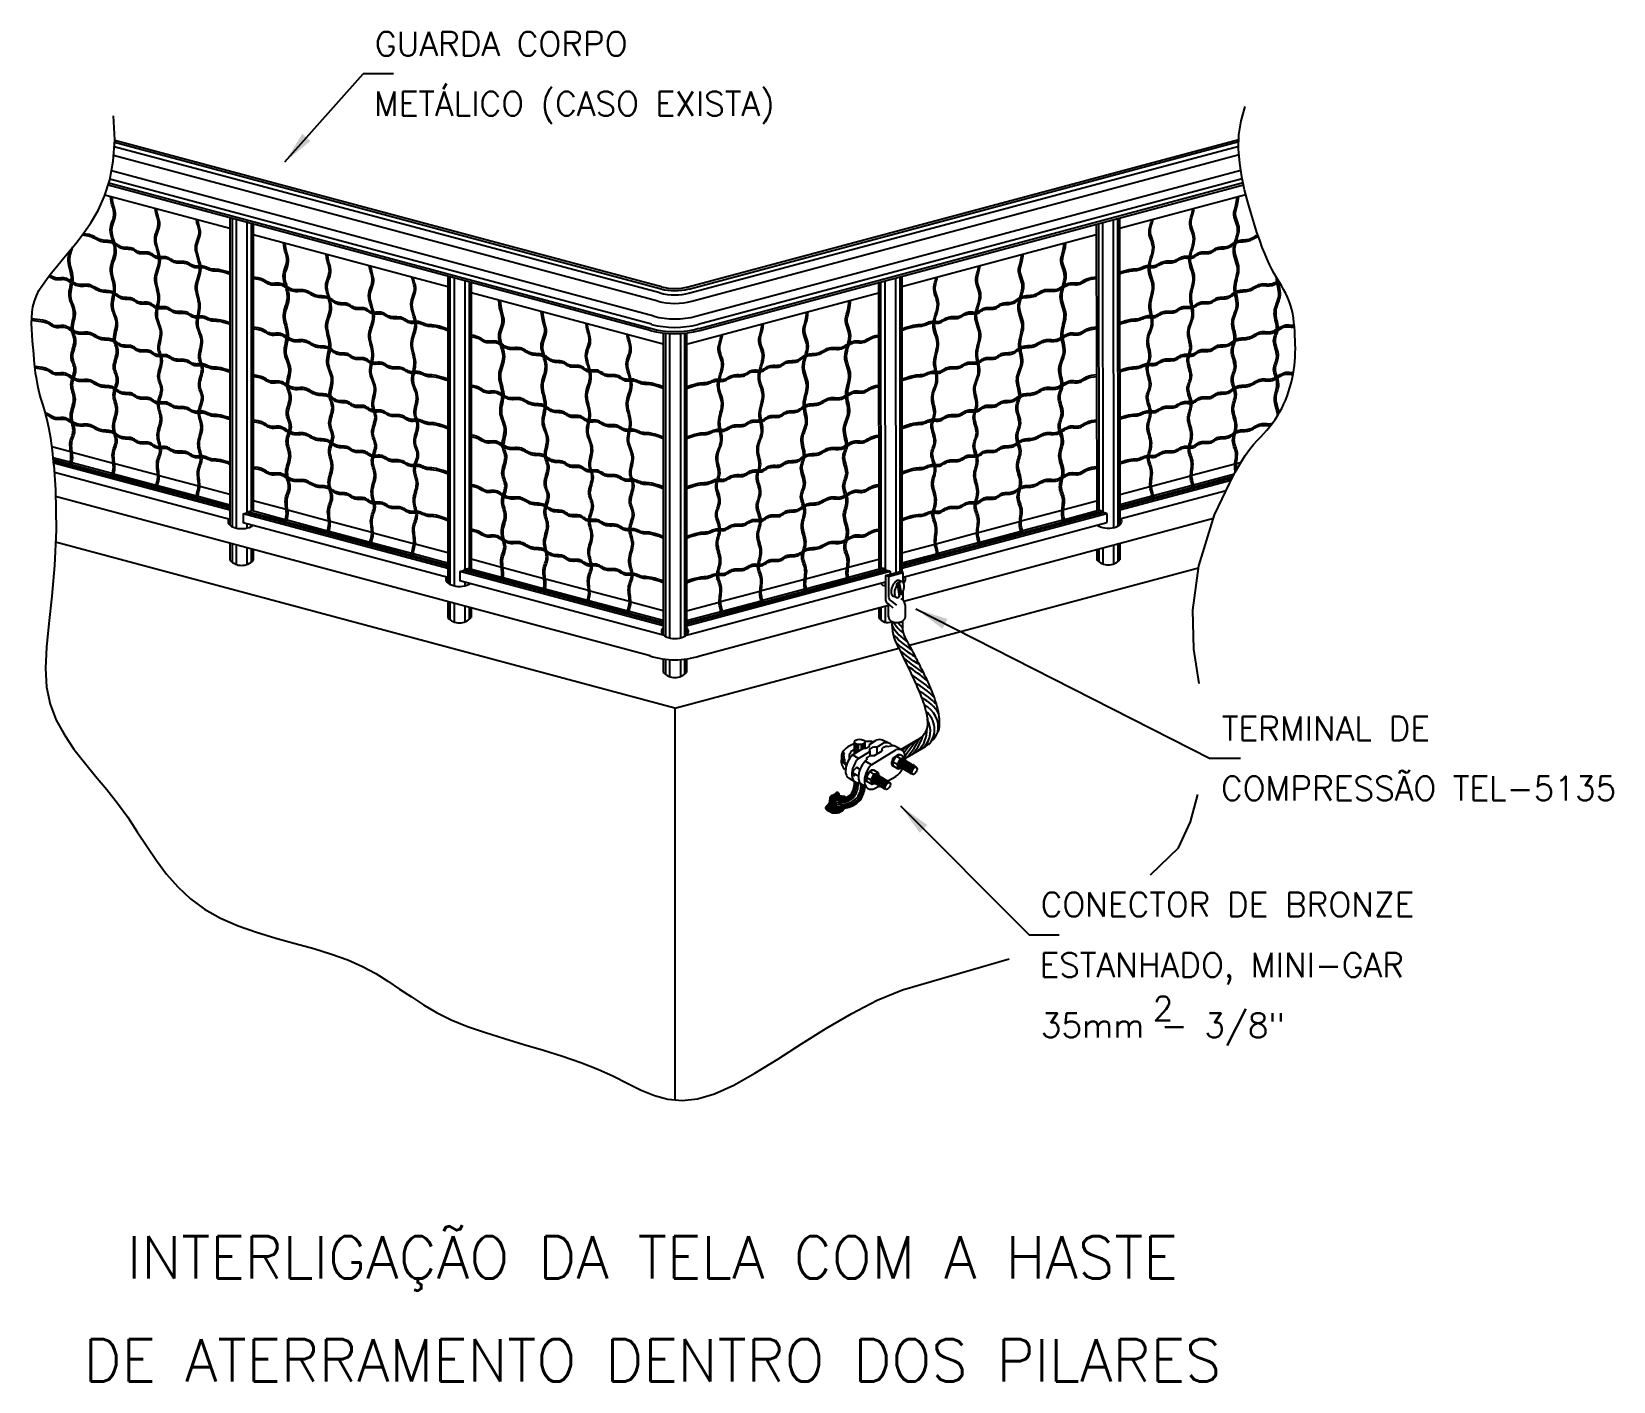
# Model space of a CAD drawing. Header units: millimetres. Extents: x -6218.7 to -6205.6, y -4425 to -4413.8.
import ezdxf
from ezdxf.enums import TextEntityAlignment as Align

# ---------------------------------------------------------------- set-up
doc = ezdxf.new("R2010")
doc.units = ezdxf.units.MM
doc.header["$LTSCALE"] = 10
doc.layers.add('Termotécnica', color=7, linetype='Continuous')
doc.styles.add('r140', font='romans.shx')
doc.styles.add('r80', font='romans.shx')

msp = doc.modelspace()

# ---------------------------------------------------------------- texts
at = {"layer": 'Termotécnica', "color": 2, "style": 'r80'}
for s, p in [('GUARDA CORPO', (-6215.84, -4414.033)), ('METÁLICO (CASO EXISTA)', (-6215.848, -4414.529)), ('TERMINAL DE', (-6208.827, -4419.703)), ('COMPRESSÃO TEL-5135', (-6208.835, -4420.199)), ('CONECTOR DE BRONZE', (-6210.328, -4421.161)), ('ESTANHADO, MINI-GAR', (-6210.337, -4421.662)), ('2', (-6209.4, -4422.023)), ('35mm - 3/8"', (-6210.327, -4422.162))]:
    msp.add_text(s, height=0.2, dxfattribs=at).set_placement(p)
at = {"layer": 'Termotécnica', "color": 5, "style": 'r140'}
for s, p in [('INTERLIGAÇÃO DA TELA COM A HASTE', (-6213.543, -4424.264)), ('DE ATERRAMENTO DENTRO DOS PILARES', (-6213.543, -4425.115))]:
    msp.add_text(s, height=0.35, dxfattribs=at).set_placement(p, align=Align.BOTTOM_CENTER)

# ---------------------------------------------------------------- linework, layer by layer
at = {"layer": 'Termotécnica', "color": 2}
for p, q in [((-6216.585, -4414.912), (-6215.936, -4414.181)), ((-6215.686, -4414.181), (-6215.936, -4414.181)), ((-6213.471, -4415.964), (-6217.996, -4414.751)), ((-6213.242, -4415.964), (-6208.687, -4414.743)), ((-6213.498, -4416.065), (-6218.003, -4414.858)), ((-6213.48, -4415.997), (-6217.998, -4414.787)), ((-6213.233, -4415.997), (-6208.688, -4414.78)), ((-6213.215, -4416.065), (-6208.685, -4414.851)), ((-6213.531, -4416.188), (-6218.021, -4414.986)), ((-6213.182, -4416.188), (-6208.671, -4414.98)), ((-6213.559, -4416.29), (-6218.044, -4415.088)), ((-6213.55, -4416.256), (-6218.034, -4415.055)), ((-6213.164, -4416.256), (-6208.66, -4415.049)), ((-6213.155, -4416.29), (-6208.652, -4415.083)), ((-6217.04, -4415.375), (-6217.04, -4417.92)), ((-6209.675, -4415.376), (-6209.672, -4417.916)), ((-6216.848, -4415.427), (-6216.848, -4417.804)), ((-6209.867, -4415.427), (-6209.864, -4417.801)), ((-6215.236, -4415.86), (-6215.236, -4418.397)), ((-6215.043, -4415.91), (-6215.043, -4418.286)), ((-6211.671, -4415.909), (-6211.668, -4418.284)), ((-6211.478, -4415.858), (-6211.476, -4418.309)), ((-6213.452, -4416.328), (-6213.452, -4418.83)), ((-6213.259, -4416.328), (-6213.259, -4418.829)), ((-6217.04, -4418.07), (-6217.04, -4418.21)), ((-6216.848, -4418.121), (-6216.848, -4418.21)), ((-6209.864, -4418.118), (-6209.864, -4418.206)), ((-6209.672, -4418.066), (-6209.672, -4418.206)), ((-6211.506, -4418.391), (-6211.523, -4418.408)), ((-6211.514, -4418.411), (-6211.523, -4418.408)), ((-6211.514, -4418.411), (-6211.498, -4418.512)), ((-6211.498, -4418.394), (-6211.506, -4418.391)), ((-6211.506, -4418.391), (-6211.489, -4418.492)), ((-6211.473, -4418.388), (-6211.501, -4418.378)), ((-6211.498, -4418.394), (-6211.481, -4418.495)), ((-6215.236, -4418.553), (-6215.236, -4418.684)), ((-6211.523, -4418.518), (-6211.55, -4418.508)), ((-6211.489, -4418.492), (-6211.5, -4418.503)), ((-6211.481, -4418.495), (-6211.489, -4418.492)), ((-6215.043, -4418.605), (-6215.043, -4418.684)), ((-6211.668, -4418.603), (-6211.668, -4418.683)), ((-6211.587, -4418.678), (-6211.587, -4418.573)), ((-6211.447, -4418.676), (-6211.447, -4418.585)), ((-6211.36, -4418.613), (-6208.923, -4419.851)), ((-6213.452, -4419.028), (-6213.452, -4419.139)), ((-6213.259, -4419.028), (-6213.259, -4419.139)), ((-6211.871, -4419.715), (-6211.871, -4419.814)), ((-6211.783, -4419.714), (-6211.783, -4419.767)), ((-6211.486, -4419.778), (-6211.344, -4419.696)), ((-6211.552, -4419.881), (-6211.525, -4419.833)), ((-6211.537, -4419.837), (-6211.533, -4419.839)), ((-6211.533, -4419.837), (-6211.529, -4419.84)), ((-6211.533, -4419.837), (-6211.53, -4419.842)), ((-6211.533, -4419.839), (-6211.53, -4419.843)), ((-6211.491, -4419.821), (-6211.525, -4419.833)), ((-6211.491, -4419.853), (-6211.525, -4419.833)), ((-6211.455, -4419.842), (-6211.491, -4419.821)), ((-6211.464, -4419.859), (-6211.465, -4419.867)), ((-6211.464, -4419.859), (-6211.465, -4419.867)), ((-6211.454, -4419.864), (-6211.455, -4419.872)), ((-6211.448, -4419.868), (-6211.452, -4419.846)), ((-6211.447, -4419.848), (-6211.282, -4419.753)), ((-6211.445, -4419.869), (-6211.446, -4419.877)), ((-6211.436, -4419.874), (-6211.437, -4419.882)), ((-6208.673, -4419.851), (-6208.923, -4419.851)), ((-6211.837, -4419.998), (-6211.883, -4419.974)), ((-6211.824, -4419.943), (-6211.851, -4419.929)), ((-6211.77, -4420.009), (-6211.743, -4419.961)), ((-6211.763, -4420.044), (-6211.77, -4420.009)), ((-6211.737, -4420.028), (-6211.77, -4420.009)), ((-6211.756, -4419.964), (-6211.751, -4419.967)), ((-6211.751, -4419.965), (-6211.747, -4419.968)), ((-6211.751, -4419.965), (-6211.748, -4419.97)), ((-6211.751, -4419.967), (-6211.748, -4419.971)), ((-6211.709, -4419.949), (-6211.743, -4419.961)), ((-6211.709, -4419.981), (-6211.743, -4419.961)), ((-6211.673, -4419.97), (-6211.709, -4419.949)), ((-6211.682, -4419.987), (-6211.683, -4419.994)), ((-6211.673, -4419.992), (-6211.674, -4420)), ((-6211.666, -4419.996), (-6211.67, -4419.974)), ((-6211.664, -4419.997), (-6211.665, -4420.005)), ((-6211.654, -4420.002), (-6211.655, -4420.009)), ((-6211.645, -4420.007), (-6211.646, -4420.015)), ((-6211.545, -4419.916), (-6211.552, -4419.881)), ((-6211.519, -4419.9), (-6211.552, -4419.881)), ((-6211.509, -4419.937), (-6211.545, -4419.916)), ((-6211.481, -4419.929), (-6211.505, -4419.938)), ((-6211.502, -4419.917), (-6211.498, -4419.915)), ((-6211.502, -4419.917), (-6211.498, -4419.915)), ((-6211.497, -4419.925), (-6211.489, -4419.92)), ((-6211.488, -4419.93), (-6211.48, -4419.925)), ((-6211.479, -4419.935), (-6211.471, -4419.931)), ((-6211.469, -4419.941), (-6211.461, -4419.936)), ((-6211.46, -4419.946), (-6211.452, -4419.941)), ((-6211.451, -4419.951), (-6211.443, -4419.947)), ((-6211.442, -4419.957), (-6211.434, -4419.952)), ((-6211.434, -4419.962), (-6211.425, -4419.957)), ((-6211.427, -4419.88), (-6211.428, -4419.887)), ((-6211.425, -4419.967), (-6211.417, -4419.962)), ((-6211.418, -4419.885), (-6211.419, -4419.892)), ((-6211.416, -4419.972), (-6211.408, -4419.967)), ((-6211.409, -4419.89), (-6211.41, -4419.898)), ((-6211.406, -4419.977), (-6211.398, -4419.972)), ((-6211.4, -4419.895), (-6211.401, -4419.903)), ((-6211.398, -4419.984), (-6211.393, -4419.98)), ((-6211.391, -4419.901), (-6211.392, -4419.908)), ((-6211.382, -4419.906), (-6211.383, -4419.913)), ((-6211.373, -4419.911), (-6211.374, -4419.918)), ((-6211.363, -4419.916), (-6211.364, -4419.925)), ((-6211.871, -4420.041), (-6211.871, -4420.077)), ((-6211.783, -4420.08), (-6211.783, -4420.085)), ((-6211.727, -4420.065), (-6211.763, -4420.044)), ((-6211.699, -4420.057), (-6211.723, -4420.065)), ((-6211.72, -4420.045), (-6211.716, -4420.043)), ((-6211.715, -4420.053), (-6211.707, -4420.048)), ((-6211.706, -4420.058), (-6211.698, -4420.053)), ((-6211.697, -4420.063), (-6211.689, -4420.058)), ((-6211.687, -4420.068), (-6211.679, -4420.064)), ((-6211.679, -4420.074), (-6211.67, -4420.069)), ((-6211.67, -4420.079), (-6211.661, -4420.074)), ((-6211.661, -4420.084), (-6211.652, -4420.08)), ((-6211.652, -4420.089), (-6211.644, -4420.085)), ((-6211.643, -4420.094), (-6211.635, -4420.09)), ((-6211.636, -4420.013), (-6211.637, -4420.02)), ((-6211.634, -4420.099), (-6211.626, -4420.095)), ((-6211.627, -4420.018), (-6211.628, -4420.025)), ((-6211.624, -4420.105), (-6211.616, -4420.1)), ((-6211.618, -4420.023), (-6211.619, -4420.031)), ((-6211.609, -4420.028), (-6211.61, -4420.036)), ((-6211.6, -4420.033), (-6211.601, -4420.041)), ((-6211.591, -4420.038), (-6211.592, -4420.046)), ((-6211.581, -4420.044), (-6211.582, -4420.051)), ((-6211.489, -4420.245), (-6210.424, -4421.312)), ((-6210.424, -4421.312), (-6210.174, -4421.312))]:
    msp.add_line(p, q, dxfattribs=at)
at = {"layer": 'Termotécnica', "color": 3}
for p, q in [((-6213.467, -4415.946), (-6217.994, -4414.733)), ((-6213.247, -4415.946), (-6208.687, -4414.725)), ((-6213.562, -4416.307), (-6218.049, -4415.105)), ((-6213.15, -4416.307), (-6208.649, -4415.101)), ((-6213.357, -4419.434), (-6218.485, -4418.06)), ((-6211.415, -4418.914), (-6209.02, -4418.272)), ((-6213.357, -4419.434), (-6211.503, -4418.937)), ((-6213.357, -4419.434), (-6213.357, -4422.679)), ((-6211.745, -4419.736), (-6211.689, -4419.701)), ((-6211.684, -4419.759), (-6211.634, -4419.728)), ((-6211.585, -4419.725), (-6211.637, -4419.7)), ((-6211.885, -4419.822), (-6211.795, -4419.767)), ((-6211.835, -4419.851), (-6211.885, -4419.822)), ((-6211.835, -4419.851), (-6211.742, -4419.794)), ((-6211.78, -4419.874), (-6211.767, -4419.866)), ((-6211.729, -4419.904), (-6211.78, -4419.874)), ((-6211.742, -4419.794), (-6211.742, -4419.832)), ((-6211.729, -4419.904), (-6211.528, -4419.781)), ((-6211.709, -4419.831), (-6211.641, -4419.789)), ((-6211.684, -4419.759), (-6211.684, -4419.816)), ((-6211.481, -4419.781), (-6211.53, -4419.753)), ((-6211.446, -4419.877), (-6211.446, -4419.875)), ((-6211.664, -4420.004), (-6211.664, -4420.003)), ((-6211.593, -4420.038), (-6211.526, -4420)), ((-6211.865, -4420.044), (-6211.911, -4420.018)), ((-6211.77, -4420.088), (-6211.821, -4420.059)), ((-6211.703, -4420.101), (-6211.662, -4420.077))]:
    msp.add_line(p, q, dxfattribs=at)
at = {"layer": 'Termotécnica', "color": 4}
for p, q in [((-6217.04, -4415.464), (-6218.076, -4415.188)), ((-6209.674, -4415.461), (-6208.63, -4415.181)), ((-6215.236, -4415.946), (-6216.848, -4415.516)), ((-6211.478, -4415.944), (-6209.867, -4415.512)), ((-6213.452, -4416.422), (-6215.043, -4415.997)), ((-6213.259, -4416.422), (-6211.671, -4415.996)), ((-6218.36, -4417.313), (-6218.514, -4417.272)), ((-6218.007, -4417.408), (-6218.345, -4417.317)), ((-6217.04, -4417.872), (-6218.493, -4417.484)), ((-6217.638, -4417.507), (-6217.994, -4417.411)), ((-6217.301, -4417.597), (-6217.626, -4417.51)), ((-6209.411, -4417.597), (-6209.086, -4417.51)), ((-6209.075, -4417.506), (-6208.719, -4417.411)), ((-6208.706, -4417.408), (-6208.669, -4417.398)), ((-6217.04, -4417.667), (-6217.289, -4417.6)), ((-6209.672, -4417.667), (-6209.423, -4417.6)), ((-6209.672, -4417.868), (-6208.792, -4417.633)), ((-6213.562, -4419.002), (-6218.483, -4417.683)), ((-6216.575, -4417.791), (-6216.848, -4417.718)), ((-6210.137, -4417.791), (-6209.865, -4417.718)), ((-6216.931, -4417.825), (-6216.931, -4417.901)), ((-6215.236, -4418.354), (-6216.931, -4417.901)), ((-6216.223, -4417.886), (-6216.561, -4417.795)), ((-6215.866, -4417.981), (-6216.21, -4417.889)), ((-6211.466, -4418.349), (-6209.781, -4417.898)), ((-6211.461, -4418.549), (-6208.897, -4417.861)), ((-6210.846, -4417.981), (-6210.502, -4417.889)), ((-6210.489, -4417.885), (-6210.152, -4417.795)), ((-6209.781, -4417.822), (-6209.781, -4417.898)), ((-6215.519, -4418.075), (-6215.854, -4417.985)), ((-6211.193, -4418.074), (-6210.858, -4417.984)), ((-6215.236, -4418.15), (-6215.507, -4418.078)), ((-6211.476, -4418.15), (-6211.205, -4418.077)), ((-6215.137, -4418.304), (-6215.137, -4418.38)), ((-6214.793, -4418.269), (-6215.043, -4418.202)), ((-6214.441, -4418.363), (-6214.779, -4418.273)), ((-6212.271, -4418.363), (-6211.933, -4418.272)), ((-6211.918, -4418.268), (-6211.668, -4418.201)), ((-6211.574, -4418.302), (-6211.574, -4418.327)), ((-6213.452, -4418.83), (-6215.137, -4418.38)), ((-6214.071, -4418.462), (-6214.428, -4418.367)), ((-6213.259, -4418.83), (-6211.613, -4418.388)), ((-6212.64, -4418.462), (-6212.284, -4418.366)), ((-6213.733, -4418.553), (-6214.059, -4418.466)), ((-6213.453, -4418.628), (-6213.721, -4418.556)), ((-6213.259, -4418.628), (-6212.99, -4418.556)), ((-6212.978, -4418.552), (-6212.652, -4418.465)), ((-6213.15, -4419.001), (-6211.587, -4418.582))]:
    msp.add_line(p, q, dxfattribs=at)
at = {"layer": 'Termotécnica', "color": 1}
for p, q in [((-6217.023, -4415.38), (-6217.023, -4417.932)), ((-6216.988, -4415.386), (-6216.988, -4417.943)), ((-6216.9, -4415.413), (-6216.9, -4417.818)), ((-6216.865, -4415.422), (-6216.865, -4417.8)), ((-6209.85, -4415.423), (-6209.847, -4417.797)), ((-6209.815, -4415.413), (-6209.812, -4417.814)), ((-6209.727, -4415.39), (-6209.724, -4417.94)), ((-6209.692, -4415.38), (-6209.689, -4417.928)), ((-6215.219, -4415.864), (-6215.219, -4418.409)), ((-6215.184, -4415.873), (-6215.184, -4418.422)), ((-6215.095, -4415.897), (-6215.095, -4418.285)), ((-6215.06, -4415.906), (-6215.06, -4418.281)), ((-6211.654, -4415.904), (-6211.651, -4418.279)), ((-6211.619, -4415.895), (-6211.616, -4418.284)), ((-6211.53, -4415.872), (-6211.528, -4418.314)), ((-6211.495, -4415.862), (-6211.493, -4418.305)), ((-6213.435, -4416.33), (-6213.435, -4418.842)), ((-6213.4, -4416.333), (-6213.4, -4418.854)), ((-6213.311, -4416.333), (-6213.311, -4418.854)), ((-6213.276, -4416.33), (-6213.276, -4418.841)), ((-6218.363, -4417.399), (-6218.503, -4417.362)), ((-6218.367, -4417.414), (-6218.501, -4417.379)), ((-6217.04, -4417.78), (-6218.5, -4417.39)), ((-6217.04, -4417.796), (-6218.498, -4417.407)), ((-6218.018, -4417.508), (-6218.35, -4417.419)), ((-6218.014, -4417.493), (-6218.346, -4417.404)), ((-6217.653, -4417.605), (-6218.004, -4417.511)), ((-6217.651, -4417.59), (-6218.001, -4417.496)), ((-6209.062, -4417.586), (-6208.724, -4417.495)), ((-6209.059, -4417.601), (-6208.734, -4417.514)), ((-6217.319, -4417.694), (-6217.641, -4417.608)), ((-6217.316, -4417.679), (-6217.638, -4417.593)), ((-6209.672, -4417.777), (-6208.74, -4417.527)), ((-6209.672, -4417.793), (-6208.75, -4417.546)), ((-6209.396, -4417.675), (-6209.074, -4417.589)), ((-6209.393, -4417.69), (-6209.071, -4417.604)), ((-6217.04, -4417.769), (-6217.306, -4417.698)), ((-6217.04, -4417.753), (-6217.304, -4417.682)), ((-6209.672, -4417.749), (-6209.408, -4417.678)), ((-6209.672, -4417.765), (-6209.406, -4417.694)), ((-6216.931, -4417.825), (-6216.901, -4417.817)), ((-6215.236, -4418.278), (-6216.931, -4417.825)), ((-6215.236, -4418.262), (-6216.901, -4417.817)), ((-6216.9, -4417.909), (-6216.9, -4417.943)), ((-6216.894, -4417.808), (-6216.864, -4417.8)), ((-6216.585, -4417.89), (-6216.894, -4417.808)), ((-6216.894, -4417.808), (-6216.894, -4417.819)), ((-6216.582, -4417.875), (-6216.865, -4417.799)), ((-6216.236, -4417.983), (-6216.571, -4417.894)), ((-6216.232, -4417.968), (-6216.567, -4417.879)), ((-6211.476, -4418.26), (-6209.811, -4417.814)), ((-6211.476, -4418.276), (-6209.781, -4417.822)), ((-6210.479, -4417.965), (-6210.145, -4417.876)), ((-6210.476, -4417.981), (-6210.141, -4417.891)), ((-6210.13, -4417.872), (-6209.849, -4417.796)), ((-6210.127, -4417.887), (-6209.819, -4417.804)), ((-6209.819, -4417.804), (-6209.849, -4417.796)), ((-6209.819, -4417.804), (-6209.819, -4417.816)), ((-6209.781, -4417.822), (-6209.811, -4417.814)), ((-6216.865, -4417.919), (-6216.865, -4417.931)), ((-6216.222, -4417.987), (-6216.222, -4417.987)), ((-6215.882, -4418.078), (-6216.222, -4417.987)), ((-6216.219, -4417.972), (-6216.219, -4417.972)), ((-6215.88, -4418.062), (-6216.219, -4417.972)), ((-6210.832, -4418.06), (-6210.493, -4417.969)), ((-6210.83, -4418.075), (-6210.489, -4417.984)), ((-6217.023, -4418.074), (-6217.023, -4418.226)), ((-6216.988, -4418.084), (-6216.988, -4418.245)), ((-6216.9, -4418.107), (-6216.9, -4418.245)), ((-6216.865, -4418.117), (-6216.865, -4418.226)), ((-6215.537, -4418.17), (-6215.87, -4418.081)), ((-6215.534, -4418.155), (-6215.868, -4418.066)), ((-6215.236, -4418.25), (-6215.525, -4418.173)), ((-6215.236, -4418.234), (-6215.522, -4418.158)), ((-6211.476, -4418.232), (-6211.189, -4418.156)), ((-6211.476, -4418.249), (-6211.187, -4418.171)), ((-6211.177, -4418.152), (-6210.844, -4418.063)), ((-6211.175, -4418.168), (-6210.842, -4418.079)), ((-6209.847, -4418.113), (-6209.847, -4418.222)), ((-6209.812, -4418.104), (-6209.812, -4418.241)), ((-6209.724, -4418.08), (-6209.724, -4418.241)), ((-6209.689, -4418.07), (-6209.689, -4418.222)), ((-6215.137, -4418.304), (-6215.107, -4418.296)), ((-6213.452, -4418.754), (-6215.137, -4418.304)), ((-6213.452, -4418.738), (-6215.107, -4418.296)), ((-6215.1, -4418.287), (-6215.07, -4418.279)), ((-6214.797, -4418.368), (-6215.1, -4418.287)), ((-6215.1, -4418.287), (-6215.1, -4418.298)), ((-6214.793, -4418.352), (-6215.07, -4418.279)), ((-6213.259, -4418.738), (-6211.604, -4418.294)), ((-6213.259, -4418.754), (-6211.574, -4418.302)), ((-6211.918, -4418.351), (-6211.642, -4418.277)), ((-6211.915, -4418.366), (-6211.612, -4418.285)), ((-6211.612, -4418.285), (-6211.642, -4418.277)), ((-6211.612, -4418.285), (-6211.612, -4418.296)), ((-6211.574, -4418.302), (-6211.604, -4418.294)), ((-6215.095, -4418.391), (-6215.095, -4418.422)), ((-6215.06, -4418.4), (-6215.06, -4418.409)), ((-6214.448, -4418.461), (-6214.782, -4418.371)), ((-6214.444, -4418.446), (-6214.779, -4418.356)), ((-6212.267, -4418.445), (-6211.933, -4418.355)), ((-6212.264, -4418.46), (-6211.929, -4418.37)), ((-6211.616, -4418.389), (-6211.616, -4418.419)), ((-6215.219, -4418.558), (-6215.219, -4418.7)), ((-6215.184, -4418.567), (-6215.184, -4418.72)), ((-6214.084, -4418.558), (-6214.434, -4418.464)), ((-6214.081, -4418.543), (-6214.431, -4418.449)), ((-6213.75, -4418.647), (-6214.072, -4418.561)), ((-6213.747, -4418.632), (-6214.069, -4418.546)), ((-6212.964, -4418.631), (-6212.643, -4418.545)), ((-6212.962, -4418.647), (-6212.64, -4418.56)), ((-6212.63, -4418.542), (-6212.281, -4418.448)), ((-6212.628, -4418.557), (-6212.277, -4418.463)), ((-6215.095, -4418.591), (-6215.095, -4418.72)), ((-6215.06, -4418.6), (-6215.06, -4418.7)), ((-6213.452, -4418.726), (-6213.738, -4418.65)), ((-6213.452, -4418.71), (-6213.735, -4418.635)), ((-6213.259, -4418.71), (-6212.976, -4418.634)), ((-6213.259, -4418.726), (-6212.974, -4418.65)), ((-6211.651, -4418.598), (-6211.651, -4418.704)), ((-6211.616, -4418.589), (-6211.616, -4418.723)), ((-6213.435, -4419.03), (-6213.435, -4419.154)), ((-6213.4, -4419.034), (-6213.4, -4419.174)), ((-6213.311, -4419.033), (-6213.311, -4419.174)), ((-6213.276, -4419.03), (-6213.276, -4419.154)), ((-6211.865, -4419.726), (-6211.865, -4419.81)), ((-6211.854, -4419.732), (-6211.854, -4419.803)), ((-6211.839, -4419.735), (-6211.839, -4419.794)), ((-6211.815, -4419.736), (-6211.815, -4419.779)), ((-6211.8, -4419.732), (-6211.8, -4419.77)), ((-6211.789, -4419.726), (-6211.789, -4419.767)), ((-6212.013, -4420.132), (-6212.011, -4420.132)), ((-6211.865, -4420.044), (-6211.865, -4420.074)), ((-6211.854, -4420.05), (-6211.854, -4420.075)), ((-6211.839, -4420.053), (-6211.839, -4420.075)), ((-6212.078, -4420.252), (-6212.075, -4420.248)), ((-6212.049, -4420.26), (-6212.046, -4420.256)), ((-6212.045, -4420.259), (-6212.049, -4420.26)), ((-6212.046, -4420.256), (-6212.045, -4420.259)), ((-6212.034, -4420.164), (-6212.028, -4420.166)), ((-6212.031, -4420.17), (-6212.034, -4420.164)), ((-6212.028, -4420.166), (-6212.031, -4420.17)), ((-6212.026, -4420.144), (-6212.02, -4420.146)), ((-6212.023, -4420.15), (-6212.026, -4420.144)), ((-6212.025, -4420.269), (-6212.019, -4420.271)), ((-6212.022, -4420.275), (-6212.025, -4420.269)), ((-6212.02, -4420.146), (-6212.023, -4420.15)), ((-6212.019, -4420.271), (-6212.022, -4420.275)), ((-6211.98, -4420.267), (-6211.974, -4420.27)), ((-6211.977, -4420.273), (-6211.98, -4420.267)), ((-6211.974, -4420.27), (-6211.977, -4420.273)), ((-6211.967, -4420.172), (-6211.961, -4420.175)), ((-6211.964, -4420.178), (-6211.967, -4420.172)), ((-6211.961, -4420.175), (-6211.964, -4420.178)), ((-6211.957, -4420.171), (-6211.951, -4420.173)), ((-6211.954, -4420.177), (-6211.957, -4420.171)), ((-6211.951, -4420.173), (-6211.954, -4420.177)), ((-6212.088, -4420.277), (-6212.085, -4420.274)), ((-6212.082, -4420.28), (-6212.088, -4420.277)), ((-6212.085, -4420.274), (-6212.082, -4420.28)), ((-6212.073, -4420.282), (-6212.07, -4420.278)), ((-6212.046, -4420.294), (-6212.043, -4420.29)), ((-6212.04, -4420.296), (-6212.046, -4420.294)), ((-6212.043, -4420.29), (-6212.04, -4420.296)), ((-6212, -4420.292), (-6211.994, -4420.294)), ((-6211.997, -4420.298), (-6212, -4420.292)), ((-6211.994, -4420.294), (-6211.997, -4420.298))]:
    msp.add_line(p, q, dxfattribs=at)
at = {"layer": 'Termotécnica', "color": 2, "ltscale": 1.6}
for p, q in [((-6211.613, -4418.337), (-6211.491, -4418.304)), ((-6211.466, -4418.311), (-6211.491, -4418.304)), ((-6211.613, -4418.337), (-6211.613, -4418.526)), ((-6211.587, -4418.344), (-6211.613, -4418.337)), ((-6211.587, -4418.344), (-6211.466, -4418.311)), ((-6211.587, -4418.344), (-6211.587, -4418.517)), ((-6211.466, -4418.393), (-6211.466, -4418.311)), ((-6211.559, -4418.551), (-6211.522, -4418.583)), ((-6211.466, -4418.543), (-6211.466, -4418.467)), ((-6211.586, -4418.574), (-6211.552, -4418.603))]:
    msp.add_line(p, q, dxfattribs=at)
at = {"layer": 'Termotécnica', "color": 1}
for points in [[(-6208.762, -4417.57), (-6208.716, -4417.48), (-6208.674, -4417.405), (-6208.635, -4417.344), (-6208.599, -4417.294), (-6208.566, -4417.253), (-6208.535, -4417.218), (-6208.506, -4417.188), (-6208.479, -4417.16), (-6208.454, -4417.132), (-6208.43, -4417.103), (-6208.408, -4417.075), (-6208.387, -4417.045), (-6208.367, -4417.015), (-6208.349, -4416.984), (-6208.332, -4416.953), (-6208.316, -4416.92), (-6208.301, -4416.886), (-6208.287, -4416.851), (-6208.275, -4416.816), (-6208.264, -4416.78), (-6208.254, -4416.743), (-6208.245, -4416.707), (-6208.238, -4416.67), (-6208.232, -4416.634), (-6208.227, -4416.598), (-6208.224, -4416.563), (-6208.221, -4416.528), (-6208.22, -4416.492), (-6208.219, -4416.457), (-6208.22, -4416.422), (-6208.221, -4416.387), (-6208.222, -4416.351), (-6208.224, -4416.315), (-6208.227, -4416.278), (-6208.231, -4416.242), (-6208.235, -4416.205), (-6208.241, -4416.169), (-6208.249, -4416.134), (-6208.259, -4416.099), (-6208.27, -4416.065), (-6208.284, -4416.032), (-6208.299, -4416), (-6208.317, -4415.968), (-6208.335, -4415.936), (-6208.354, -4415.904), (-6208.374, -4415.87), (-6208.394, -4415.835), (-6208.414, -4415.799), (-6208.434, -4415.76), (-6208.453, -4415.717), (-6208.473, -4415.671), (-6208.493, -4415.619), (-6208.514, -4415.56), (-6208.537, -4415.495), (-6208.56, -4415.421), (-6208.586, -4415.338), (-6208.613, -4415.245), (-6208.64, -4415.143), (-6208.663, -4415.035), (-6208.68, -4414.921), (-6208.689, -4414.805), (-6208.686, -4414.687), (-6208.669, -4414.57), (-6208.635, -4414.454)], [(-6218.497, -4417.424), (-6218.51, -4417.301), (-6218.524, -4417.198), (-6218.54, -4417.111), (-6218.557, -4417.037), (-6218.574, -4416.974), (-6218.59, -4416.918), (-6218.606, -4416.867), (-6218.619, -4416.817), (-6218.631, -4416.766), (-6218.64, -4416.714), (-6218.649, -4416.661), (-6218.655, -4416.607), (-6218.661, -4416.554), (-6218.665, -4416.5), (-6218.67, -4416.448), (-6218.674, -4416.396), (-6218.677, -4416.346), (-6218.68, -4416.297), (-6218.682, -4416.249), (-6218.681, -4416.202), (-6218.678, -4416.156), (-6218.671, -4416.111), (-6218.659, -4416.066), (-6218.643, -4416.021), (-6218.621, -4415.977), (-6218.593, -4415.932), (-6218.56, -4415.884), (-6218.521, -4415.834), (-6218.477, -4415.781), (-6218.429, -4415.722), (-6218.375, -4415.657), (-6218.317, -4415.586), (-6218.255, -4415.506), (-6218.192, -4415.416), (-6218.132, -4415.313), (-6218.078, -4415.196), (-6218.035, -4415.061), (-6218.006, -4414.906), (-6217.994, -4414.73), (-6218.004, -4414.529)], [(-6218.02, -4417.518), (-6218.013, -4417.487), (-6218.009, -4417.471), (-6218.006, -4417.457), (-6218.005, -4417.441), (-6218.006, -4417.425), (-6218.007, -4417.408), (-6218.009, -4417.391), (-6218.011, -4417.374), (-6218.013, -4417.358), (-6218.014, -4417.341), (-6218.013, -4417.326), (-6218.011, -4417.311), (-6218.008, -4417.297), (-6218.004, -4417.284), (-6217.999, -4417.271), (-6217.995, -4417.258), (-6217.991, -4417.245), (-6217.988, -4417.232), (-6217.987, -4417.218), (-6217.988, -4417.204), (-6217.991, -4417.19), (-6217.995, -4417.175), (-6217.999, -4417.16), (-6218.003, -4417.144), (-6218.006, -4417.128), (-6218.009, -4417.111), (-6218.009, -4417.095), (-6218.008, -4417.078), (-6218.005, -4417.061), (-6218.001, -4417.044), (-6217.996, -4417.027), (-6217.991, -4417.01), (-6217.987, -4416.993), (-6217.984, -4416.977), (-6217.983, -4416.96), (-6217.984, -4416.945), (-6217.987, -4416.929), (-6217.991, -4416.914), (-6217.995, -4416.899), (-6217.999, -4416.884), (-6218.003, -4416.869), (-6218.005, -4416.854), (-6218.006, -4416.839), (-6218.004, -4416.823), (-6218.001, -4416.808), (-6217.996, -4416.792), (-6217.991, -4416.776), (-6217.987, -4416.761), (-6217.982, -4416.746), (-6217.979, -4416.731), (-6217.978, -4416.716), (-6217.979, -4416.702), (-6217.982, -4416.689), (-6217.986, -4416.676), (-6217.991, -4416.663), (-6217.995, -4416.649), (-6218, -4416.636), (-6218.003, -4416.622), (-6218.004, -4416.607), (-6218.003, -4416.592), (-6218, -4416.576), (-6217.996, -4416.559), (-6217.991, -4416.543), (-6217.987, -4416.526), (-6217.982, -4416.51), (-6217.979, -4416.494), (-6217.978, -4416.479), (-6217.979, -4416.465), (-6217.982, -4416.452), (-6217.985, -4416.439), (-6217.99, -4416.426), (-6217.994, -4416.414), (-6217.998, -4416.401), (-6218.001, -4416.387), (-6218.002, -4416.373), (-6218.001, -4416.358), (-6217.999, -4416.342), (-6217.996, -4416.325), (-6217.992, -4416.308), (-6217.988, -4416.291), (-6217.985, -4416.273), (-6217.983, -4416.256), (-6217.983, -4416.238), (-6217.986, -4416.221), (-6217.99, -4416.204), (-6217.996, -4416.188), (-6218.002, -4416.171), (-6218.008, -4416.154), (-6218.014, -4416.138), (-6218.018, -4416.121), (-6218.021, -4416.103), (-6218.021, -4416.085), (-6218.019, -4416.067), (-6218.016, -4416.048), (-6218.012, -4416.029), (-6218.008, -4416.01), (-6218.005, -4415.991), (-6218.002, -4415.971), (-6218.002, -4415.951), (-6218.004, -4415.931), (-6218.007, -4415.911), (-6218.012, -4415.892), (-6218.017, -4415.872), (-6218.022, -4415.852), (-6218.026, -4415.833), (-6218.028, -4415.814), (-6218.029, -4415.795), (-6218.026, -4415.776), (-6218.022, -4415.757), (-6218.017, -4415.739), (-6218.011, -4415.72), (-6218.005, -4415.701), (-6218, -4415.682), (-6217.996, -4415.662), (-6217.995, -4415.642), (-6217.997, -4415.621), (-6218.001, -4415.599), (-6218.007, -4415.578), (-6218.013, -4415.556), (-6218.02, -4415.534), (-6218.025, -4415.513), (-6218.029, -4415.493), (-6218.031, -4415.473), (-6218.029, -4415.454), (-6218.025, -4415.437), (-6218.02, -4415.419), (-6218.014, -4415.402), (-6218.008, -4415.385), (-6218.003, -4415.368), (-6218.001, -4415.35), (-6218.001, -4415.331), (-6218.005, -4415.311), (-6218.01, -4415.29), (-6218.017, -4415.266), (-6218.023, -4415.239), (-6218.028, -4415.201)], [(-6218.007, -4417.522), (-6218, -4417.492), (-6217.996, -4417.476), (-6217.993, -4417.461), (-6217.992, -4417.446), (-6217.992, -4417.43), (-6217.994, -4417.413), (-6217.996, -4417.396), (-6217.998, -4417.379), (-6218, -4417.362), (-6218.001, -4417.346), (-6218, -4417.33), (-6217.998, -4417.316), (-6217.995, -4417.302), (-6217.99, -4417.288), (-6217.986, -4417.275), (-6217.981, -4417.262), (-6217.978, -4417.25), (-6217.975, -4417.237), (-6217.974, -4417.223), (-6217.975, -4417.209), (-6217.978, -4417.195), (-6217.981, -4417.18), (-6217.985, -4417.164), (-6217.989, -4417.149), (-6217.993, -4417.132), (-6217.995, -4417.116), (-6217.996, -4417.099), (-6217.995, -4417.082), (-6217.992, -4417.065), (-6217.987, -4417.048), (-6217.983, -4417.031), (-6217.978, -4417.014), (-6217.974, -4416.998), (-6217.971, -4416.981), (-6217.97, -4416.965), (-6217.971, -4416.949), (-6217.974, -4416.934), (-6217.977, -4416.919), (-6217.982, -4416.904), (-6217.986, -4416.889), (-6217.989, -4416.874), (-6217.992, -4416.859), (-6217.993, -4416.844), (-6217.991, -4416.828), (-6217.988, -4416.813), (-6217.983, -4416.797), (-6217.978, -4416.781), (-6217.973, -4416.766), (-6217.969, -4416.75), (-6217.966, -4416.735), (-6217.965, -4416.721), (-6217.966, -4416.707), (-6217.969, -4416.694), (-6217.973, -4416.681), (-6217.977, -4416.667), (-6217.982, -4416.654), (-6217.986, -4416.641), (-6217.989, -4416.627), (-6217.991, -4416.612), (-6217.99, -4416.597), (-6217.987, -4416.58), (-6217.983, -4416.564), (-6217.978, -4416.547), (-6217.973, -4416.531), (-6217.969, -4416.515), (-6217.966, -4416.499), (-6217.965, -4416.484), (-6217.966, -4416.47), (-6217.968, -4416.456), (-6217.972, -4416.444), (-6217.977, -4416.431), (-6217.981, -4416.418), (-6217.985, -4416.405), (-6217.988, -4416.392), (-6217.989, -4416.378), (-6217.988, -4416.363), (-6217.986, -4416.347), (-6217.982, -4416.33), (-6217.979, -4416.313), (-6217.975, -4416.295), (-6217.972, -4416.278), (-6217.97, -4416.26), (-6217.97, -4416.243), (-6217.973, -4416.226), (-6217.977, -4416.209), (-6217.983, -4416.192), (-6217.989, -4416.176), (-6217.995, -4416.159), (-6218.001, -4416.142), (-6218.005, -4416.125), (-6218.007, -4416.108), (-6218.007, -4416.09), (-6218.006, -4416.072), (-6218.002, -4416.053), (-6217.999, -4416.034), (-6217.995, -4416.015), (-6217.991, -4415.995), (-6217.989, -4415.976), (-6217.989, -4415.956), (-6217.991, -4415.936), (-6217.994, -4415.916), (-6217.999, -4415.896), (-6218.004, -4415.877), (-6218.009, -4415.857), (-6218.012, -4415.838), (-6218.015, -4415.818), (-6218.015, -4415.799), (-6218.013, -4415.78), (-6218.009, -4415.762), (-6218.003, -4415.743), (-6217.997, -4415.725), (-6217.991, -4415.706), (-6217.986, -4415.686), (-6217.983, -4415.667), (-6217.982, -4415.646), (-6217.984, -4415.625), (-6217.988, -4415.604), (-6217.994, -4415.582), (-6218, -4415.561), (-6218.007, -4415.539), (-6218.012, -4415.518), (-6218.016, -4415.497), (-6218.017, -4415.478), (-6218.016, -4415.459), (-6218.012, -4415.441), (-6218.007, -4415.424), (-6218.001, -4415.407), (-6217.995, -4415.39), (-6217.99, -4415.373), (-6217.987, -4415.355), (-6217.988, -4415.336), (-6217.991, -4415.316), (-6217.997, -4415.295), (-6218.004, -4415.271), (-6218.01, -4415.244), (-6218.015, -4415.204)], [(-6209.058, -4417.611), (-6209.063, -4417.58), (-6209.067, -4417.561), (-6209.071, -4417.545), (-6209.074, -4417.53), (-6209.075, -4417.515), (-6209.074, -4417.499), (-6209.073, -4417.482), (-6209.071, -4417.465), (-6209.069, -4417.448), (-6209.067, -4417.431), (-6209.066, -4417.415), (-6209.067, -4417.399), (-6209.069, -4417.385), (-6209.072, -4417.371), (-6209.076, -4417.357), (-6209.081, -4417.344), (-6209.085, -4417.331), (-6209.089, -4417.319), (-6209.092, -4417.306), (-6209.093, -4417.292), (-6209.092, -4417.278), (-6209.089, -4417.264), (-6209.086, -4417.249), (-6209.082, -4417.233), (-6209.078, -4417.218), (-6209.074, -4417.201), (-6209.072, -4417.185), (-6209.071, -4417.168), (-6209.073, -4417.151), (-6209.076, -4417.134), (-6209.08, -4417.117), (-6209.084, -4417.1), (-6209.089, -4417.083), (-6209.093, -4417.067), (-6209.096, -4417.05), (-6209.097, -4417.034), (-6209.096, -4417.018), (-6209.094, -4417.003), (-6209.09, -4416.988), (-6209.086, -4416.973), (-6209.082, -4416.958), (-6209.078, -4416.943), (-6209.076, -4416.928), (-6209.075, -4416.913), (-6209.076, -4416.897), (-6209.08, -4416.881), (-6209.084, -4416.866), (-6209.089, -4416.85), (-6209.094, -4416.835), (-6209.098, -4416.819), (-6209.102, -4416.804), (-6209.103, -4416.79), (-6209.102, -4416.776), (-6209.099, -4416.763), (-6209.095, -4416.75), (-6209.09, -4416.736), (-6209.085, -4416.723), (-6209.081, -4416.71), (-6209.078, -4416.696), (-6209.077, -4416.681), (-6209.078, -4416.666), (-6209.081, -4416.649), (-6209.085, -4416.633), (-6209.09, -4416.616), (-6209.094, -4416.6), (-6209.098, -4416.584), (-6209.101, -4416.568), (-6209.103, -4416.553), (-6209.102, -4416.539), (-6209.099, -4416.525), (-6209.096, -4416.513), (-6209.091, -4416.5), (-6209.087, -4416.487), (-6209.083, -4416.474), (-6209.08, -4416.461), (-6209.079, -4416.447), (-6209.08, -4416.432), (-6209.082, -4416.416), (-6209.085, -4416.399), (-6209.089, -4416.382), (-6209.093, -4416.364), (-6209.096, -4416.347), (-6209.098, -4416.329), (-6209.098, -4416.312), (-6209.095, -4416.295), (-6209.091, -4416.278), (-6209.085, -4416.261), (-6209.079, -4416.245), (-6209.073, -4416.228), (-6209.067, -4416.211), (-6209.063, -4416.194), (-6209.061, -4416.177), (-6209.061, -4416.159), (-6209.063, -4416.141), (-6209.066, -4416.122), (-6209.07, -4416.103), (-6209.073, -4416.084), (-6209.077, -4416.064), (-6209.079, -4416.045), (-6209.079, -4416.025), (-6209.078, -4416.005), (-6209.074, -4415.985), (-6209.07, -4415.965), (-6209.065, -4415.946), (-6209.06, -4415.926), (-6209.056, -4415.907), (-6209.053, -4415.887), (-6209.053, -4415.868), (-6209.055, -4415.849), (-6209.06, -4415.831), (-6209.065, -4415.812), (-6209.071, -4415.794), (-6209.077, -4415.775), (-6209.082, -4415.755), (-6209.086, -4415.736), (-6209.087, -4415.715), (-6209.085, -4415.694), (-6209.081, -4415.673), (-6209.075, -4415.651), (-6209.068, -4415.63), (-6209.062, -4415.608), (-6209.057, -4415.587), (-6209.053, -4415.566), (-6209.051, -4415.547), (-6209.053, -4415.528), (-6209.057, -4415.51), (-6209.062, -4415.493), (-6209.068, -4415.476), (-6209.074, -4415.459), (-6209.079, -4415.442), (-6209.081, -4415.424), (-6209.081, -4415.405), (-6209.078, -4415.385), (-6209.072, -4415.364), (-6209.065, -4415.34), (-6209.059, -4415.313), (-6209.057, -4415.295)], [(-6208.715, -4417.478), (-6208.717, -4417.471), (-6208.719, -4417.456), (-6208.72, -4417.441), (-6208.72, -4417.425), (-6208.719, -4417.408), (-6208.717, -4417.391), (-6208.714, -4417.374), (-6208.713, -4417.357), (-6208.712, -4417.341), (-6208.712, -4417.326), (-6208.715, -4417.311), (-6208.718, -4417.297), (-6208.722, -4417.284), (-6208.727, -4417.27), (-6208.731, -4417.258), (-6208.735, -4417.245), (-6208.738, -4417.232), (-6208.739, -4417.218), (-6208.738, -4417.204), (-6208.735, -4417.19), (-6208.731, -4417.175), (-6208.727, -4417.159), (-6208.723, -4417.144), (-6208.72, -4417.128), (-6208.718, -4417.111), (-6208.717, -4417.095), (-6208.718, -4417.078), (-6208.721, -4417.061), (-6208.725, -4417.044), (-6208.73, -4417.027), (-6208.735, -4417.01), (-6208.739, -4416.993), (-6208.742, -4416.976), (-6208.743, -4416.96), (-6208.742, -4416.945), (-6208.739, -4416.929), (-6208.736, -4416.914), (-6208.731, -4416.899), (-6208.727, -4416.884), (-6208.724, -4416.869), (-6208.721, -4416.854), (-6208.721, -4416.839), (-6208.722, -4416.823), (-6208.725, -4416.808), (-6208.73, -4416.792), (-6208.735, -4416.776), (-6208.74, -4416.761), (-6208.744, -4416.745), (-6208.747, -4416.731), (-6208.748, -4416.716), (-6208.747, -4416.702), (-6208.745, -4416.689), (-6208.741, -4416.676), (-6208.736, -4416.663), (-6208.731, -4416.649), (-6208.727, -4416.636), (-6208.724, -4416.622), (-6208.723, -4416.607), (-6208.724, -4416.592), (-6208.727, -4416.576), (-6208.731, -4416.559), (-6208.735, -4416.543), (-6208.74, -4416.526), (-6208.744, -4416.51), (-6208.747, -4416.494), (-6208.749, -4416.479), (-6208.748, -4416.465), (-6208.745, -4416.452), (-6208.741, -4416.439), (-6208.737, -4416.426), (-6208.733, -4416.413), (-6208.729, -4416.401), (-6208.726, -4416.387), (-6208.725, -4416.373), (-6208.725, -4416.358), (-6208.728, -4416.342), (-6208.731, -4416.325), (-6208.735, -4416.308), (-6208.739, -4416.291), (-6208.742, -4416.273), (-6208.744, -4416.255), (-6208.743, -4416.238), (-6208.741, -4416.221), (-6208.737, -4416.204), (-6208.731, -4416.188), (-6208.725, -4416.171), (-6208.719, -4416.154), (-6208.713, -4416.137), (-6208.709, -4416.12), (-6208.707, -4416.103), (-6208.706, -4416.085), (-6208.708, -4416.067), (-6208.711, -4416.048), (-6208.715, -4416.029), (-6208.719, -4416.01), (-6208.723, -4415.99), (-6208.725, -4415.971), (-6208.725, -4415.951), (-6208.723, -4415.931), (-6208.72, -4415.911), (-6208.715, -4415.892), (-6208.71, -4415.872), (-6208.706, -4415.852), (-6208.702, -4415.833), (-6208.699, -4415.813), (-6208.699, -4415.794), (-6208.701, -4415.776), (-6208.705, -4415.757), (-6208.711, -4415.738), (-6208.717, -4415.72), (-6208.723, -4415.701), (-6208.728, -4415.682), (-6208.731, -4415.662), (-6208.732, -4415.642), (-6208.73, -4415.621), (-6208.726, -4415.599), (-6208.721, -4415.577), (-6208.714, -4415.556), (-6208.708, -4415.534), (-6208.702, -4415.513), (-6208.698, -4415.493), (-6208.697, -4415.473), (-6208.699, -4415.454), (-6208.703, -4415.436), (-6208.708, -4415.419), (-6208.714, -4415.402), (-6208.72, -4415.385), (-6208.725, -4415.368), (-6208.727, -4415.35), (-6208.727, -4415.331), (-6208.723, -4415.311), (-6208.718, -4415.29), (-6208.711, -4415.266), (-6208.705, -4415.239), (-6208.7, -4415.2)], [(-6208.705, -4417.459), (-6208.706, -4417.452), (-6208.707, -4417.436), (-6208.707, -4417.42), (-6208.705, -4417.403), (-6208.703, -4417.386), (-6208.701, -4417.369), (-6208.7, -4417.353), (-6208.699, -4417.336), (-6208.699, -4417.321), (-6208.701, -4417.306), (-6208.705, -4417.292), (-6208.709, -4417.279), (-6208.714, -4417.266), (-6208.718, -4417.253), (-6208.722, -4417.24), (-6208.724, -4417.227), (-6208.725, -4417.214), (-6208.724, -4417.2), (-6208.722, -4417.185), (-6208.718, -4417.17), (-6208.714, -4417.155), (-6208.71, -4417.139), (-6208.707, -4417.123), (-6208.704, -4417.106), (-6208.704, -4417.09), (-6208.705, -4417.073), (-6208.708, -4417.056), (-6208.712, -4417.039), (-6208.717, -4417.022), (-6208.722, -4417.005), (-6208.726, -4416.988), (-6208.729, -4416.972), (-6208.73, -4416.956), (-6208.729, -4416.94), (-6208.726, -4416.925), (-6208.723, -4416.909), (-6208.718, -4416.894), (-6208.714, -4416.879), (-6208.71, -4416.864), (-6208.708, -4416.849), (-6208.707, -4416.834), (-6208.709, -4416.819), (-6208.712, -4416.803), (-6208.717, -4416.787), (-6208.722, -4416.772), (-6208.727, -4416.756), (-6208.731, -4416.741), (-6208.734, -4416.726), (-6208.735, -4416.711), (-6208.734, -4416.698), (-6208.731, -4416.684), (-6208.727, -4416.671), (-6208.723, -4416.658), (-6208.718, -4416.645), (-6208.714, -4416.631), (-6208.711, -4416.617), (-6208.71, -4416.602), (-6208.711, -4416.587), (-6208.713, -4416.571), (-6208.718, -4416.554), (-6208.722, -4416.538), (-6208.727, -4416.521), (-6208.731, -4416.505), (-6208.734, -4416.489), (-6208.735, -4416.474), (-6208.734, -4416.46), (-6208.732, -4416.447), (-6208.728, -4416.434), (-6208.724, -4416.421), (-6208.719, -4416.409), (-6208.715, -4416.396), (-6208.713, -4416.382), (-6208.711, -4416.368), (-6208.712, -4416.353), (-6208.715, -4416.337), (-6208.718, -4416.32), (-6208.722, -4416.303), (-6208.726, -4416.286), (-6208.729, -4416.268), (-6208.73, -4416.251), (-6208.73, -4416.233), (-6208.728, -4416.216), (-6208.723, -4416.199), (-6208.718, -4416.183), (-6208.712, -4416.166), (-6208.706, -4416.15), (-6208.7, -4416.133), (-6208.696, -4416.116), (-6208.693, -4416.098), (-6208.693, -4416.08), (-6208.695, -4416.062), (-6208.698, -4416.043), (-6208.702, -4416.024), (-6208.706, -4416.005), (-6208.709, -4415.986), (-6208.712, -4415.966), (-6208.712, -4415.946), (-6208.71, -4415.926), (-6208.707, -4415.907), (-6208.702, -4415.887), (-6208.697, -4415.867), (-6208.692, -4415.847), (-6208.688, -4415.828), (-6208.686, -4415.809), (-6208.686, -4415.79), (-6208.688, -4415.771), (-6208.692, -4415.752), (-6208.698, -4415.734), (-6208.704, -4415.715), (-6208.71, -4415.696), (-6208.715, -4415.677), (-6208.718, -4415.657), (-6208.719, -4415.637), (-6208.717, -4415.616), (-6208.713, -4415.594), (-6208.707, -4415.573), (-6208.701, -4415.551), (-6208.695, -4415.529), (-6208.689, -4415.508), (-6208.685, -4415.488), (-6208.684, -4415.468), (-6208.685, -4415.449), (-6208.689, -4415.432), (-6208.695, -4415.414), (-6208.701, -4415.397), (-6208.707, -4415.38), (-6208.711, -4415.363), (-6208.714, -4415.345), (-6208.714, -4415.327), (-6208.71, -4415.307), (-6208.704, -4415.285), (-6208.698, -4415.261), (-6208.692, -4415.234), (-6208.687, -4415.196)], [(-6217.655, -4417.616), (-6217.65, -4417.585), (-6217.645, -4417.566), (-6217.641, -4417.55), (-6217.639, -4417.535), (-6217.638, -4417.519), (-6217.638, -4417.503), (-6217.64, -4417.486), (-6217.642, -4417.469), (-6217.644, -4417.452), (-6217.646, -4417.436), (-6217.646, -4417.419), (-6217.646, -4417.404), (-6217.644, -4417.389), (-6217.64, -4417.375), (-6217.636, -4417.362), (-6217.632, -4417.349), (-6217.627, -4417.336), (-6217.623, -4417.323), (-6217.621, -4417.31), (-6217.62, -4417.297), (-6217.621, -4417.283), (-6217.623, -4417.268), (-6217.627, -4417.253), (-6217.631, -4417.238), (-6217.635, -4417.222), (-6217.639, -4417.206), (-6217.641, -4417.189), (-6217.642, -4417.173), (-6217.64, -4417.156), (-6217.637, -4417.139), (-6217.633, -4417.122), (-6217.628, -4417.105), (-6217.624, -4417.088), (-6217.62, -4417.071), (-6217.617, -4417.055), (-6217.616, -4417.039), (-6217.617, -4417.023), (-6217.619, -4417.007), (-6217.623, -4416.992), (-6217.627, -4416.977), (-6217.631, -4416.962), (-6217.635, -4416.947), (-6217.638, -4416.932), (-6217.638, -4416.917), (-6217.637, -4416.902), (-6217.633, -4416.886), (-6217.629, -4416.87), (-6217.624, -4416.854), (-6217.619, -4416.839), (-6217.615, -4416.824), (-6217.612, -4416.809), (-6217.61, -4416.794), (-6217.611, -4416.781), (-6217.614, -4416.767), (-6217.618, -4416.754), (-6217.623, -4416.741), (-6217.628, -4416.728), (-6217.632, -4416.714), (-6217.635, -4416.7), (-6217.636, -4416.685), (-6217.635, -4416.67), (-6217.632, -4416.654), (-6217.628, -4416.637), (-6217.624, -4416.621), (-6217.619, -4416.604), (-6217.615, -4416.588), (-6217.612, -4416.572), (-6217.611, -4416.557), (-6217.611, -4416.543), (-6217.614, -4416.53), (-6217.618, -4416.517), (-6217.622, -4416.504), (-6217.627, -4416.492), (-6217.631, -4416.479), (-6217.634, -4416.465), (-6217.635, -4416.451), (-6217.634, -4416.436), (-6217.632, -4416.42), (-6217.628, -4416.403), (-6217.624, -4416.386), (-6217.62, -4416.369), (-6217.617, -4416.351), (-6217.616, -4416.334), (-6217.616, -4416.316), (-6217.618, -4416.299), (-6217.623, -4416.282), (-6217.628, -4416.266), (-6217.635, -4416.249), (-6217.641, -4416.233), (-6217.646, -4416.216), (-6217.651, -4416.199), (-6217.653, -4416.181), (-6217.653, -4416.163), (-6217.651, -4416.145), (-6217.648, -4416.126), (-6217.644, -4416.107), (-6217.64, -4416.088), (-6217.637, -4416.069), (-6217.635, -4416.049), (-6217.635, -4416.029), (-6217.636, -4416.009), (-6217.64, -4415.99), (-6217.644, -4415.97), (-6217.649, -4415.95), (-6217.654, -4415.93), (-6217.658, -4415.911), (-6217.661, -4415.892), (-6217.661, -4415.873), (-6217.659, -4415.854), (-6217.655, -4415.835), (-6217.649, -4415.817), (-6217.643, -4415.798), (-6217.637, -4415.779), (-6217.632, -4415.76), (-6217.629, -4415.74), (-6217.628, -4415.72), (-6217.63, -4415.699), (-6217.634, -4415.677), (-6217.639, -4415.656), (-6217.646, -4415.634), (-6217.652, -4415.612), (-6217.658, -4415.591), (-6217.662, -4415.571), (-6217.663, -4415.551), (-6217.662, -4415.532), (-6217.658, -4415.515), (-6217.652, -4415.497), (-6217.646, -4415.48), (-6217.64, -4415.463), (-6217.636, -4415.446), (-6217.633, -4415.428), (-6217.633, -4415.409), (-6217.637, -4415.39), (-6217.643, -4415.368), (-6217.65, -4415.344), (-6217.656, -4415.317), (-6217.658, -4415.299)], [(-6217.643, -4417.619), (-6217.638, -4417.589), (-6217.634, -4417.57), (-6217.63, -4417.554), (-6217.627, -4417.539), (-6217.626, -4417.524), (-6217.626, -4417.508), (-6217.628, -4417.491), (-6217.63, -4417.474), (-6217.632, -4417.457), (-6217.634, -4417.44), (-6217.634, -4417.424), (-6217.634, -4417.409), (-6217.632, -4417.394), (-6217.628, -4417.38), (-6217.624, -4417.366), (-6217.62, -4417.353), (-6217.615, -4417.341), (-6217.611, -4417.328), (-6217.609, -4417.315), (-6217.608, -4417.301), (-6217.609, -4417.287), (-6217.611, -4417.273), (-6217.615, -4417.258), (-6217.619, -4417.242), (-6217.623, -4417.227), (-6217.627, -4417.211), (-6217.629, -4417.194), (-6217.63, -4417.177), (-6217.628, -4417.161), (-6217.625, -4417.144), (-6217.621, -4417.127), (-6217.617, -4417.11), (-6217.612, -4417.093), (-6217.608, -4417.076), (-6217.605, -4417.059), (-6217.604, -4417.043), (-6217.605, -4417.028), (-6217.607, -4417.012), (-6217.611, -4416.997), (-6217.615, -4416.982), (-6217.62, -4416.967), (-6217.623, -4416.952), (-6217.626, -4416.937), (-6217.626, -4416.922), (-6217.625, -4416.906), (-6217.621, -4416.891), (-6217.617, -4416.875), (-6217.612, -4416.859), (-6217.607, -4416.844), (-6217.603, -4416.828), (-6217.6, -4416.814), (-6217.599, -4416.799), (-6217.6, -4416.785), (-6217.602, -4416.772), (-6217.606, -4416.759), (-6217.611, -4416.746), (-6217.616, -4416.732), (-6217.62, -4416.719), (-6217.623, -4416.705), (-6217.624, -4416.69), (-6217.623, -4416.675), (-6217.62, -4416.659), (-6217.616, -4416.642), (-6217.612, -4416.626), (-6217.607, -4416.609), (-6217.603, -4416.593), (-6217.6, -4416.577), (-6217.599, -4416.562), (-6217.6, -4416.548), (-6217.602, -4416.535), (-6217.606, -4416.522), (-6217.61, -4416.509), (-6217.615, -4416.496), (-6217.619, -4416.483), (-6217.622, -4416.47), (-6217.623, -4416.456), (-6217.622, -4416.441), (-6217.62, -4416.425), (-6217.616, -4416.408), (-6217.612, -4416.391), (-6217.609, -4416.374), (-6217.606, -4416.356), (-6217.604, -4416.338), (-6217.604, -4416.321), (-6217.607, -4416.304), (-6217.611, -4416.287), (-6217.616, -4416.271), (-6217.623, -4416.254), (-6217.629, -4416.237), (-6217.634, -4416.22), (-6217.639, -4416.203), (-6217.641, -4416.186), (-6217.641, -4416.168), (-6217.639, -4416.15), (-6217.636, -4416.131), (-6217.632, -4416.112), (-6217.629, -4416.093), (-6217.625, -4416.073), (-6217.623, -4416.054), (-6217.623, -4416.034), (-6217.624, -4416.014), (-6217.628, -4415.994), (-6217.632, -4415.975), (-6217.637, -4415.955), (-6217.642, -4415.935), (-6217.646, -4415.916), (-6217.649, -4415.896), (-6217.649, -4415.877), (-6217.647, -4415.859), (-6217.643, -4415.84), (-6217.637, -4415.821), (-6217.631, -4415.803), (-6217.625, -4415.784), (-6217.62, -4415.765), (-6217.617, -4415.745), (-6217.616, -4415.725), (-6217.618, -4415.704), (-6217.622, -4415.682), (-6217.628, -4415.66), (-6217.634, -4415.639), (-6217.64, -4415.617), (-6217.646, -4415.596), (-6217.65, -4415.575), (-6217.651, -4415.556), (-6217.65, -4415.537), (-6217.646, -4415.519), (-6217.64, -4415.502), (-6217.634, -4415.485), (-6217.629, -4415.468), (-6217.624, -4415.451), (-6217.621, -4415.433), (-6217.621, -4415.414), (-6217.625, -4415.394), (-6217.631, -4415.373), (-6217.638, -4415.349), (-6217.644, -4415.322), (-6217.646, -4415.302)], [(-6217.321, -4417.705), (-6217.313, -4417.656), (-6217.308, -4417.636), (-6217.304, -4417.62), (-6217.302, -4417.606), (-6217.301, -4417.59), (-6217.301, -4417.574), (-6217.303, -4417.557), (-6217.305, -4417.54), (-6217.307, -4417.523), (-6217.309, -4417.507), (-6217.309, -4417.49), (-6217.309, -4417.475), (-6217.307, -4417.46), (-6217.303, -4417.446), (-6217.299, -4417.433), (-6217.295, -4417.42), (-6217.29, -4417.407), (-6217.286, -4417.394), (-6217.284, -4417.381), (-6217.283, -4417.367), (-6217.284, -4417.353), (-6217.286, -4417.339), (-6217.29, -4417.324), (-6217.294, -4417.309), (-6217.298, -4417.293), (-6217.302, -4417.277), (-6217.304, -4417.26), (-6217.305, -4417.244), (-6217.303, -4417.227), (-6217.3, -4417.21), (-6217.296, -4417.193), (-6217.291, -4417.176), (-6217.287, -4417.159), (-6217.283, -4417.142), (-6217.28, -4417.126), (-6217.279, -4417.11), (-6217.28, -4417.094), (-6217.282, -4417.078), (-6217.286, -4417.063), (-6217.29, -4417.048), (-6217.295, -4417.033), (-6217.298, -4417.018), (-6217.301, -4417.003), (-6217.301, -4416.988), (-6217.3, -4416.973), (-6217.296, -4416.957), (-6217.292, -4416.941), (-6217.287, -4416.925), (-6217.282, -4416.91), (-6217.278, -4416.895), (-6217.275, -4416.88), (-6217.273, -4416.865), (-6217.274, -4416.852), (-6217.277, -4416.838), (-6217.281, -4416.825), (-6217.286, -4416.812), (-6217.291, -4416.799), (-6217.295, -4416.785), (-6217.298, -4416.771), (-6217.299, -4416.756), (-6217.298, -4416.741), (-6217.295, -4416.725), (-6217.291, -4416.708), (-6217.287, -4416.692), (-6217.282, -4416.675), (-6217.278, -4416.659), (-6217.275, -4416.643), (-6217.274, -4416.628), (-6217.275, -4416.614), (-6217.277, -4416.601), (-6217.281, -4416.588), (-6217.285, -4416.575), (-6217.29, -4416.563), (-6217.294, -4416.55), (-6217.297, -4416.536), (-6217.298, -4416.522), (-6217.297, -4416.507), (-6217.295, -4416.491), (-6217.291, -4416.474), (-6217.287, -4416.457), (-6217.283, -4416.44), (-6217.28, -4416.422), (-6217.279, -4416.405), (-6217.279, -4416.387), (-6217.281, -4416.37), (-6217.286, -4416.353), (-6217.291, -4416.337), (-6217.298, -4416.32), (-6217.304, -4416.303), (-6217.309, -4416.287), (-6217.314, -4416.27), (-6217.316, -4416.252), (-6217.316, -4416.234), (-6217.314, -4416.216), (-6217.311, -4416.197), (-6217.307, -4416.178), (-6217.303, -4416.159), (-6217.3, -4416.14), (-6217.298, -4416.12), (-6217.298, -4416.1), (-6217.299, -4416.08), (-6217.303, -4416.061), (-6217.307, -4416.041), (-6217.312, -4416.021), (-6217.317, -4416.001), (-6217.321, -4415.982), (-6217.324, -4415.963), (-6217.324, -4415.944), (-6217.322, -4415.925), (-6217.318, -4415.906), (-6217.312, -4415.888), (-6217.306, -4415.869), (-6217.3, -4415.85), (-6217.295, -4415.831), (-6217.292, -4415.811), (-6217.291, -4415.791), (-6217.293, -4415.77), (-6217.297, -4415.748), (-6217.302, -4415.727), (-6217.309, -4415.705), (-6217.315, -4415.683), (-6217.321, -4415.662), (-6217.325, -4415.642), (-6217.326, -4415.622), (-6217.325, -4415.603), (-6217.321, -4415.586), (-6217.315, -4415.568), (-6217.309, -4415.551), (-6217.303, -4415.534), (-6217.299, -4415.517), (-6217.296, -4415.499), (-6217.296, -4415.48), (-6217.3, -4415.461), (-6217.306, -4415.439), (-6217.313, -4415.415), (-6217.318, -4415.39)], [(-6217.309, -4417.708), (-6217.301, -4417.659), (-6217.297, -4417.64), (-6217.293, -4417.624), (-6217.29, -4417.609), (-6217.289, -4417.594), (-6217.289, -4417.577), (-6217.291, -4417.561), (-6217.293, -4417.544), (-6217.295, -4417.527), (-6217.297, -4417.51), (-6217.297, -4417.494), (-6217.297, -4417.478), (-6217.295, -4417.464), (-6217.291, -4417.45), (-6217.287, -4417.436), (-6217.283, -4417.423), (-6217.278, -4417.41), (-6217.274, -4417.397), (-6217.272, -4417.384), (-6217.271, -4417.371), (-6217.272, -4417.357), (-6217.274, -4417.342), (-6217.278, -4417.328), (-6217.282, -4417.312), (-6217.286, -4417.296), (-6217.29, -4417.28), (-6217.292, -4417.264), (-6217.293, -4417.247), (-6217.291, -4417.23), (-6217.288, -4417.213), (-6217.284, -4417.196), (-6217.28, -4417.179), (-6217.275, -4417.162), (-6217.271, -4417.146), (-6217.268, -4417.129), (-6217.267, -4417.113), (-6217.268, -4417.097), (-6217.27, -4417.082), (-6217.274, -4417.067), (-6217.278, -4417.052), (-6217.283, -4417.037), (-6217.286, -4417.022), (-6217.289, -4417.007), (-6217.289, -4416.992), (-6217.288, -4416.976), (-6217.284, -4416.96), (-6217.28, -4416.945), (-6217.275, -4416.929), (-6217.27, -4416.913), (-6217.266, -4416.898), (-6217.263, -4416.883), (-6217.262, -4416.869), (-6217.263, -4416.855), (-6217.265, -4416.842), (-6217.269, -4416.828), (-6217.274, -4416.815), (-6217.279, -4416.802), (-6217.283, -4416.789), (-6217.286, -4416.774), (-6217.287, -4416.76), (-6217.286, -4416.744), (-6217.283, -4416.728), (-6217.279, -4416.712), (-6217.275, -4416.695), (-6217.27, -4416.679), (-6217.266, -4416.662), (-6217.263, -4416.647), (-6217.262, -4416.632), (-6217.263, -4416.618), (-6217.265, -4416.604), (-6217.269, -4416.591), (-6217.273, -4416.579), (-6217.278, -4416.566), (-6217.282, -4416.553), (-6217.285, -4416.54), (-6217.286, -4416.526), (-6217.285, -4416.51), (-6217.283, -4416.494), (-6217.279, -4416.478), (-6217.275, -4416.461), (-6217.272, -4416.443), (-6217.269, -4416.426), (-6217.267, -4416.408), (-6217.267, -4416.391), (-6217.27, -4416.374), (-6217.274, -4416.357), (-6217.279, -4416.34), (-6217.286, -4416.324), (-6217.292, -4416.307), (-6217.297, -4416.29), (-6217.302, -4416.273), (-6217.304, -4416.256), (-6217.304, -4416.238), (-6217.302, -4416.219), (-6217.299, -4416.201), (-6217.295, -4416.182), (-6217.292, -4416.163), (-6217.288, -4416.143), (-6217.286, -4416.123), (-6217.286, -4416.104), (-6217.287, -4416.084), (-6217.291, -4416.064), (-6217.295, -4416.044), (-6217.3, -4416.024), (-6217.305, -4416.005), (-6217.309, -4415.985), (-6217.312, -4415.966), (-6217.312, -4415.947), (-6217.31, -4415.928), (-6217.306, -4415.91), (-6217.3, -4415.891), (-6217.294, -4415.872), (-6217.288, -4415.853), (-6217.283, -4415.834), (-6217.28, -4415.815), (-6217.279, -4415.794), (-6217.281, -4415.773), (-6217.285, -4415.752), (-6217.291, -4415.73), (-6217.297, -4415.708), (-6217.303, -4415.687), (-6217.309, -4415.666), (-6217.313, -4415.645), (-6217.314, -4415.626), (-6217.313, -4415.607), (-6217.309, -4415.589), (-6217.303, -4415.572), (-6217.297, -4415.555), (-6217.292, -4415.538), (-6217.287, -4415.52), (-6217.284, -4415.503), (-6217.284, -4415.484), (-6217.288, -4415.464), (-6217.294, -4415.442), (-6217.301, -4415.418), (-6217.306, -4415.393)], [(-6209.403, -4417.704), (-6209.411, -4417.655), (-6209.416, -4417.636), (-6209.42, -4417.62), (-6209.423, -4417.605), (-6209.424, -4417.59), (-6209.423, -4417.573), (-6209.422, -4417.557), (-6209.42, -4417.54), (-6209.418, -4417.523), (-6209.416, -4417.506), (-6209.415, -4417.49), (-6209.415, -4417.474), (-6209.418, -4417.459), (-6209.421, -4417.445), (-6209.425, -4417.432), (-6209.43, -4417.419), (-6209.434, -4417.406), (-6209.438, -4417.393), (-6209.441, -4417.38), (-6209.442, -4417.367), (-6209.441, -4417.353), (-6209.438, -4417.338), (-6209.435, -4417.323), (-6209.43, -4417.308), (-6209.426, -4417.292), (-6209.423, -4417.276), (-6209.421, -4417.26), (-6209.42, -4417.243), (-6209.421, -4417.226), (-6209.424, -4417.209), (-6209.429, -4417.192), (-6209.433, -4417.175), (-6209.438, -4417.158), (-6209.442, -4417.142), (-6209.445, -4417.125), (-6209.446, -4417.109), (-6209.445, -4417.093), (-6209.443, -4417.078), (-6209.439, -4417.063), (-6209.435, -4417.048), (-6209.43, -4417.033), (-6209.427, -4417.018), (-6209.424, -4417.003), (-6209.424, -4416.987), (-6209.425, -4416.972), (-6209.429, -4416.956), (-6209.433, -4416.941), (-6209.438, -4416.925), (-6209.443, -4416.909), (-6209.447, -4416.894), (-6209.45, -4416.879), (-6209.452, -4416.865), (-6209.451, -4416.851), (-6209.448, -4416.837), (-6209.444, -4416.824), (-6209.439, -4416.811), (-6209.434, -4416.798), (-6209.43, -4416.784), (-6209.427, -4416.77), (-6209.426, -4416.756), (-6209.427, -4416.74), (-6209.43, -4416.724), (-6209.434, -4416.708), (-6209.438, -4416.691), (-6209.443, -4416.675), (-6209.447, -4416.658), (-6209.45, -4416.643), (-6209.452, -4416.628), (-6209.451, -4416.613), (-6209.448, -4416.6), (-6209.444, -4416.587), (-6209.44, -4416.575), (-6209.436, -4416.562), (-6209.432, -4416.549), (-6209.429, -4416.536), (-6209.428, -4416.521), (-6209.428, -4416.506), (-6209.431, -4416.49), (-6209.434, -4416.474), (-6209.438, -4416.457), (-6209.442, -4416.439), (-6209.445, -4416.422), (-6209.447, -4416.404), (-6209.447, -4416.387), (-6209.444, -4416.37), (-6209.44, -4416.353), (-6209.434, -4416.336), (-6209.428, -4416.319), (-6209.422, -4416.303), (-6209.416, -4416.286), (-6209.412, -4416.269), (-6209.41, -4416.252), (-6209.41, -4416.234), (-6209.411, -4416.215), (-6209.415, -4416.197), (-6209.418, -4416.178), (-6209.422, -4416.158), (-6209.426, -4416.139), (-6209.428, -4416.119), (-6209.428, -4416.1), (-6209.427, -4416.08), (-6209.423, -4416.06), (-6209.419, -4416.04), (-6209.414, -4416.02), (-6209.409, -4416.001), (-6209.405, -4415.981), (-6209.402, -4415.962), (-6209.402, -4415.943), (-6209.404, -4415.924), (-6209.408, -4415.906), (-6209.414, -4415.887), (-6209.42, -4415.868), (-6209.426, -4415.849), (-6209.431, -4415.83), (-6209.434, -4415.81), (-6209.435, -4415.79), (-6209.434, -4415.769), (-6209.429, -4415.748), (-6209.424, -4415.726), (-6209.417, -4415.704), (-6209.411, -4415.683), (-6209.405, -4415.662), (-6209.402, -4415.641), (-6209.4, -4415.621), (-6209.402, -4415.603), (-6209.406, -4415.585), (-6209.411, -4415.568), (-6209.417, -4415.551), (-6209.423, -4415.534), (-6209.428, -4415.516), (-6209.43, -4415.498), (-6209.43, -4415.48), (-6209.426, -4415.46), (-6209.421, -4415.438), (-6209.414, -4415.414), (-6209.408, -4415.39)], [(-6209.392, -4417.701), (-6209.399, -4417.652), (-6209.404, -4417.632), (-6209.408, -4417.616), (-6209.411, -4417.602), (-6209.412, -4417.586), (-6209.411, -4417.57), (-6209.41, -4417.553), (-6209.408, -4417.536), (-6209.406, -4417.519), (-6209.404, -4417.503), (-6209.403, -4417.486), (-6209.404, -4417.471), (-6209.406, -4417.456), (-6209.409, -4417.442), (-6209.413, -4417.429), (-6209.418, -4417.416), (-6209.422, -4417.403), (-6209.426, -4417.39), (-6209.429, -4417.377), (-6209.43, -4417.363), (-6209.429, -4417.349), (-6209.426, -4417.335), (-6209.423, -4417.32), (-6209.419, -4417.305), (-6209.414, -4417.289), (-6209.411, -4417.273), (-6209.409, -4417.256), (-6209.408, -4417.24), (-6209.409, -4417.223), (-6209.412, -4417.206), (-6209.417, -4417.189), (-6209.421, -4417.172), (-6209.426, -4417.155), (-6209.43, -4417.138), (-6209.433, -4417.122), (-6209.434, -4417.105), (-6209.433, -4417.09), (-6209.431, -4417.074), (-6209.427, -4417.059), (-6209.423, -4417.044), (-6209.418, -4417.029), (-6209.415, -4417.014), (-6209.412, -4416.999), (-6209.412, -4416.984), (-6209.413, -4416.968), (-6209.417, -4416.953), (-6209.421, -4416.937), (-6209.426, -4416.921), (-6209.431, -4416.906), (-6209.435, -4416.891), (-6209.438, -4416.876), (-6209.44, -4416.861), (-6209.439, -4416.847), (-6209.436, -4416.834), (-6209.432, -4416.821), (-6209.427, -4416.808), (-6209.422, -4416.795), (-6209.418, -4416.781), (-6209.415, -4416.767), (-6209.414, -4416.752), (-6209.415, -4416.737), (-6209.418, -4416.721), (-6209.422, -4416.704), (-6209.427, -4416.688), (-6209.431, -4416.671), (-6209.435, -4416.655), (-6209.438, -4416.639), (-6209.44, -4416.624), (-6209.439, -4416.61), (-6209.436, -4416.597), (-6209.433, -4416.584), (-6209.428, -4416.571), (-6209.424, -4416.559), (-6209.42, -4416.546), (-6209.417, -4416.532), (-6209.416, -4416.518), (-6209.417, -4416.503), (-6209.419, -4416.487), (-6209.422, -4416.47), (-6209.426, -4416.453), (-6209.43, -4416.436), (-6209.433, -4416.418), (-6209.435, -4416.401), (-6209.435, -4416.383), (-6209.432, -4416.366), (-6209.428, -4416.349), (-6209.422, -4416.333), (-6209.416, -4416.316), (-6209.41, -4416.299), (-6209.404, -4416.283), (-6209.4, -4416.265), (-6209.398, -4416.248), (-6209.398, -4416.23), (-6209.4, -4416.212), (-6209.403, -4416.193), (-6209.406, -4416.174), (-6209.41, -4416.155), (-6209.414, -4416.136), (-6209.416, -4416.116), (-6209.416, -4416.096), (-6209.415, -4416.076), (-6209.411, -4416.056), (-6209.407, -4416.037), (-6209.402, -4416.017), (-6209.397, -4415.997), (-6209.393, -4415.978), (-6209.39, -4415.959), (-6209.39, -4415.94), (-6209.392, -4415.921), (-6209.396, -4415.902), (-6209.402, -4415.884), (-6209.408, -4415.865), (-6209.414, -4415.846), (-6209.419, -4415.827), (-6209.422, -4415.807), (-6209.424, -4415.787), (-6209.422, -4415.766), (-6209.417, -4415.744), (-6209.412, -4415.723), (-6209.405, -4415.701), (-6209.399, -4415.679), (-6209.394, -4415.658), (-6209.39, -4415.638), (-6209.388, -4415.618), (-6209.39, -4415.599), (-6209.394, -4415.582), (-6209.399, -4415.564), (-6209.405, -4415.547), (-6209.411, -4415.53), (-6209.416, -4415.513), (-6209.418, -4415.495), (-6209.418, -4415.476), (-6209.415, -4415.456), (-6209.409, -4415.435), (-6209.402, -4415.411), (-6209.397, -4415.386)], [(-6209.07, -4417.615), (-6209.074, -4417.585), (-6209.079, -4417.566), (-6209.083, -4417.55), (-6209.086, -4417.535), (-6209.087, -4417.52), (-6209.086, -4417.503), (-6209.085, -4417.487), (-6209.083, -4417.47), (-6209.081, -4417.453), (-6209.079, -4417.436), (-6209.078, -4417.42), (-6209.079, -4417.404), (-6209.081, -4417.389), (-6209.084, -4417.375), (-6209.088, -4417.362), (-6209.093, -4417.349), (-6209.097, -4417.336), (-6209.101, -4417.323), (-6209.104, -4417.31), (-6209.105, -4417.297), (-6209.104, -4417.283), (-6209.101, -4417.268), (-6209.098, -4417.253), (-6209.094, -4417.238), (-6209.089, -4417.222), (-6209.086, -4417.206), (-6209.084, -4417.19), (-6209.083, -4417.173), (-6209.084, -4417.156), (-6209.087, -4417.139), (-6209.092, -4417.122), (-6209.096, -4417.105), (-6209.101, -4417.088), (-6209.105, -4417.071), (-6209.108, -4417.055), (-6209.109, -4417.039), (-6209.108, -4417.023), (-6209.106, -4417.008), (-6209.102, -4416.993), (-6209.098, -4416.978), (-6209.093, -4416.963), (-6209.09, -4416.948), (-6209.087, -4416.933), (-6209.087, -4416.917), (-6209.088, -4416.902), (-6209.092, -4416.886), (-6209.096, -4416.87), (-6209.101, -4416.855), (-6209.106, -4416.839), (-6209.11, -4416.824), (-6209.113, -4416.809), (-6209.115, -4416.795), (-6209.114, -4416.781), (-6209.111, -4416.767), (-6209.107, -4416.754), (-6209.102, -4416.741), (-6209.097, -4416.728), (-6209.093, -4416.714), (-6209.09, -4416.7), (-6209.089, -4416.686), (-6209.09, -4416.67), (-6209.093, -4416.654), (-6209.097, -4416.638), (-6209.102, -4416.621), (-6209.106, -4416.605), (-6209.11, -4416.588), (-6209.113, -4416.573), (-6209.115, -4416.558), (-6209.114, -4416.543), (-6209.111, -4416.53), (-6209.108, -4416.517), (-6209.103, -4416.505), (-6209.099, -4416.492), (-6209.095, -4416.479), (-6209.092, -4416.466), (-6209.091, -4416.451), (-6209.092, -4416.436), (-6209.094, -4416.42), (-6209.097, -4416.404), (-6209.101, -4416.387), (-6209.105, -4416.369), (-6209.108, -4416.352), (-6209.11, -4416.334), (-6209.11, -4416.317), (-6209.107, -4416.3), (-6209.103, -4416.283), (-6209.097, -4416.266), (-6209.091, -4416.249), (-6209.085, -4416.233), (-6209.079, -4416.216), (-6209.075, -4416.199), (-6209.073, -4416.181), (-6209.073, -4416.164), (-6209.075, -4416.145), (-6209.078, -4416.127), (-6209.081, -4416.108), (-6209.085, -4416.088), (-6209.089, -4416.069), (-6209.091, -4416.049), (-6209.091, -4416.03), (-6209.09, -4416.01), (-6209.086, -4415.99), (-6209.082, -4415.97), (-6209.077, -4415.95), (-6209.072, -4415.931), (-6209.068, -4415.911), (-6209.065, -4415.892), (-6209.065, -4415.873), (-6209.067, -4415.854), (-6209.071, -4415.836), (-6209.077, -4415.817), (-6209.083, -4415.798), (-6209.089, -4415.779), (-6209.094, -4415.76), (-6209.097, -4415.74), (-6209.099, -4415.72), (-6209.097, -4415.699), (-6209.092, -4415.678), (-6209.087, -4415.656), (-6209.08, -4415.634), (-6209.074, -4415.613), (-6209.069, -4415.592), (-6209.065, -4415.571), (-6209.063, -4415.551), (-6209.065, -4415.533), (-6209.069, -4415.515), (-6209.074, -4415.498), (-6209.08, -4415.481), (-6209.086, -4415.464), (-6209.091, -4415.446), (-6209.093, -4415.428), (-6209.093, -4415.41), (-6209.09, -4415.39), (-6209.084, -4415.368), (-6209.077, -4415.344), (-6209.071, -4415.317), (-6209.069, -4415.299)], [(-6217.04, -4415.843), (-6217.054, -4415.838), (-6217.087, -4415.828), (-6217.113, -4415.822), (-6217.133, -4415.818), (-6217.149, -4415.817), (-6217.162, -4415.816), (-6217.172, -4415.816), (-6217.182, -4415.815), (-6217.191, -4415.813), (-6217.201, -4415.81), (-6217.211, -4415.807), (-6217.222, -4415.803), (-6217.232, -4415.799), (-6217.242, -4415.795), (-6217.252, -4415.792), (-6217.261, -4415.789), (-6217.271, -4415.788), (-6217.28, -4415.788), (-6217.289, -4415.788), (-6217.298, -4415.789), (-6217.306, -4415.79), (-6217.315, -4415.79), (-6217.323, -4415.789), (-6217.332, -4415.788), (-6217.34, -4415.785), (-6217.349, -4415.781), (-6217.357, -4415.776), (-6217.366, -4415.771), (-6217.375, -4415.766), (-6217.385, -4415.761), (-6217.394, -4415.757), (-6217.405, -4415.754), (-6217.415, -4415.752), (-6217.426, -4415.751), (-6217.437, -4415.751), (-6217.449, -4415.751), (-6217.46, -4415.751), (-6217.471, -4415.751), (-6217.481, -4415.75), (-6217.492, -4415.748), (-6217.501, -4415.745), (-6217.51, -4415.74), (-6217.519, -4415.736), (-6217.527, -4415.731), (-6217.536, -4415.726), (-6217.545, -4415.721), (-6217.553, -4415.717), (-6217.563, -4415.714), (-6217.573, -4415.712), (-6217.583, -4415.712), (-6217.593, -4415.712), (-6217.604, -4415.712), (-6217.614, -4415.713), (-6217.624, -4415.713), (-6217.634, -4415.713), (-6217.643, -4415.711), (-6217.651, -4415.708), (-6217.659, -4415.704), (-6217.667, -4415.699), (-6217.674, -4415.694), (-6217.681, -4415.689), (-6217.689, -4415.684), (-6217.697, -4415.68), (-6217.706, -4415.677), (-6217.716, -4415.675), (-6217.726, -4415.674), (-6217.737, -4415.674), (-6217.748, -4415.674), (-6217.759, -4415.674), (-6217.77, -4415.674), (-6217.78, -4415.673), (-6217.789, -4415.672), (-6217.798, -4415.669), (-6217.806, -4415.665), (-6217.813, -4415.661), (-6217.82, -4415.656), (-6217.827, -4415.651), (-6217.834, -4415.646), (-6217.842, -4415.643), (-6217.851, -4415.639), (-6217.86, -4415.637), (-6217.871, -4415.636), (-6217.881, -4415.636), (-6217.893, -4415.635), (-6217.904, -4415.635), (-6217.915, -4415.634), (-6217.926, -4415.632), (-6217.937, -4415.629), (-6217.947, -4415.625), (-6217.957, -4415.619), (-6217.966, -4415.613), (-6217.975, -4415.606), (-6217.985, -4415.6), (-6217.994, -4415.594), (-6218.004, -4415.588), (-6218.014, -4415.584), (-6218.025, -4415.581), (-6218.037, -4415.579), (-6218.049, -4415.578), (-6218.061, -4415.577), (-6218.074, -4415.576), (-6218.086, -4415.575), (-6218.099, -4415.573), (-6218.111, -4415.57), (-6218.123, -4415.566), (-6218.135, -4415.56), (-6218.146, -4415.554), (-6218.157, -4415.548), (-6218.169, -4415.542), (-6218.18, -4415.536), (-6218.192, -4415.531), (-6218.203, -4415.528), (-6218.215, -4415.526), (-6218.265, -4415.519)], [(-6217.04, -4415.83), (-6217.057, -4415.823), (-6217.09, -4415.813), (-6217.115, -4415.807), (-6217.136, -4415.803), (-6217.152, -4415.802), (-6217.164, -4415.801), (-6217.175, -4415.801), (-6217.184, -4415.8), (-6217.194, -4415.799), (-6217.204, -4415.796), (-6217.214, -4415.792), (-6217.224, -4415.788), (-6217.234, -4415.784), (-6217.244, -4415.78), (-6217.254, -4415.777), (-6217.264, -4415.775), (-6217.273, -4415.773), (-6217.282, -4415.773), (-6217.291, -4415.774), (-6217.3, -4415.774), (-6217.309, -4415.775), (-6217.317, -4415.775), (-6217.326, -4415.775), (-6217.334, -4415.773), (-6217.343, -4415.77), (-6217.351, -4415.766), (-6217.36, -4415.761), (-6217.369, -4415.756), (-6217.378, -4415.751), (-6217.387, -4415.746), (-6217.397, -4415.742), (-6217.407, -4415.739), (-6217.418, -4415.737), (-6217.429, -4415.736), (-6217.44, -4415.736), (-6217.451, -4415.736), (-6217.462, -4415.736), (-6217.473, -4415.736), (-6217.484, -4415.735), (-6217.494, -4415.733), (-6217.504, -4415.73), (-6217.513, -4415.726), (-6217.521, -4415.721), (-6217.53, -4415.716), (-6217.539, -4415.711), (-6217.547, -4415.706), (-6217.556, -4415.702), (-6217.565, -4415.699), (-6217.575, -4415.698), (-6217.585, -4415.697), (-6217.596, -4415.697), (-6217.606, -4415.698), (-6217.617, -4415.698), (-6217.627, -4415.698), (-6217.637, -4415.698), (-6217.646, -4415.696), (-6217.654, -4415.693), (-6217.662, -4415.689), (-6217.669, -4415.685), (-6217.677, -4415.68), (-6217.684, -4415.674), (-6217.692, -4415.67), (-6217.7, -4415.665), (-6217.709, -4415.662), (-6217.718, -4415.66), (-6217.729, -4415.659), (-6217.739, -4415.659), (-6217.751, -4415.659), (-6217.761, -4415.66), (-6217.772, -4415.659), (-6217.782, -4415.659), (-6217.792, -4415.657), (-6217.8, -4415.654), (-6217.808, -4415.65), (-6217.816, -4415.646), (-6217.823, -4415.641), (-6217.83, -4415.636), (-6217.837, -4415.632), (-6217.845, -4415.628), (-6217.853, -4415.625), (-6217.863, -4415.623), (-6217.873, -4415.622), (-6217.884, -4415.621), (-6217.895, -4415.621), (-6217.906, -4415.62), (-6217.918, -4415.619), (-6217.929, -4415.617), (-6217.94, -4415.614), (-6217.95, -4415.61), (-6217.959, -4415.604), (-6217.969, -4415.598), (-6217.978, -4415.592), (-6217.987, -4415.585), (-6217.997, -4415.579), (-6218.006, -4415.573), (-6218.017, -4415.569), (-6218.028, -4415.566), (-6218.039, -4415.564), (-6218.051, -4415.563), (-6218.064, -4415.562), (-6218.076, -4415.561), (-6218.089, -4415.56), (-6218.101, -4415.558), (-6218.114, -4415.555), (-6218.126, -4415.551), (-6218.137, -4415.546), (-6218.149, -4415.54), (-6218.16, -4415.533), (-6218.171, -4415.527), (-6218.183, -4415.521), (-6218.194, -4415.517), (-6218.206, -4415.513), (-6218.255, -4415.506)], [(-6209.674, -4415.826), (-6209.657, -4415.82), (-6209.625, -4415.81), (-6209.599, -4415.803), (-6209.578, -4415.8), (-6209.563, -4415.798), (-6209.55, -4415.797), (-6209.54, -4415.797), (-6209.53, -4415.796), (-6209.52, -4415.795), (-6209.51, -4415.792), (-6209.5, -4415.788), (-6209.49, -4415.784), (-6209.48, -4415.78), (-6209.47, -4415.776), (-6209.46, -4415.773), (-6209.45, -4415.77), (-6209.441, -4415.769), (-6209.432, -4415.769), (-6209.423, -4415.77), (-6209.414, -4415.77), (-6209.405, -4415.771), (-6209.397, -4415.771), (-6209.388, -4415.77), (-6209.38, -4415.769), (-6209.371, -4415.766), (-6209.363, -4415.762), (-6209.354, -4415.757), (-6209.346, -4415.752), (-6209.336, -4415.747), (-6209.327, -4415.742), (-6209.317, -4415.738), (-6209.307, -4415.735), (-6209.297, -4415.733), (-6209.286, -4415.732), (-6209.274, -4415.732), (-6209.263, -4415.732), (-6209.252, -4415.732), (-6209.241, -4415.732), (-6209.23, -4415.731), (-6209.22, -4415.729), (-6209.211, -4415.726), (-6209.202, -4415.721), (-6209.193, -4415.717), (-6209.184, -4415.712), (-6209.176, -4415.706), (-6209.167, -4415.702), (-6209.158, -4415.698), (-6209.149, -4415.695), (-6209.139, -4415.693), (-6209.129, -4415.693), (-6209.119, -4415.693), (-6209.108, -4415.693), (-6209.098, -4415.694), (-6209.087, -4415.694), (-6209.078, -4415.693), (-6209.069, -4415.692), (-6209.06, -4415.689), (-6209.053, -4415.685), (-6209.045, -4415.68), (-6209.038, -4415.675), (-6209.03, -4415.67), (-6209.023, -4415.665), (-6209.015, -4415.661), (-6209.006, -4415.658), (-6208.996, -4415.656), (-6208.986, -4415.655), (-6208.975, -4415.655), (-6208.964, -4415.655), (-6208.953, -4415.655), (-6208.942, -4415.655), (-6208.932, -4415.654), (-6208.922, -4415.652), (-6208.914, -4415.65), (-6208.906, -4415.646), (-6208.899, -4415.641), (-6208.892, -4415.636), (-6208.885, -4415.632), (-6208.877, -4415.627), (-6208.87, -4415.623), (-6208.861, -4415.62), (-6208.852, -4415.618), (-6208.841, -4415.617), (-6208.831, -4415.616), (-6208.819, -4415.616), (-6208.808, -4415.615), (-6208.797, -4415.614), (-6208.785, -4415.612), (-6208.775, -4415.609), (-6208.765, -4415.605), (-6208.755, -4415.6), (-6208.746, -4415.593), (-6208.736, -4415.587), (-6208.727, -4415.58), (-6208.718, -4415.574), (-6208.708, -4415.569), (-6208.698, -4415.564), (-6208.687, -4415.561), (-6208.675, -4415.559), (-6208.663, -4415.558), (-6208.651, -4415.557), (-6208.638, -4415.557), (-6208.626, -4415.555), (-6208.613, -4415.553), (-6208.601, -4415.55), (-6208.589, -4415.546), (-6208.577, -4415.541), (-6208.566, -4415.535), (-6208.554, -4415.528), (-6208.543, -4415.522), (-6208.532, -4415.516), (-6208.53, -4415.515)], [(-6209.674, -4415.84), (-6209.66, -4415.834), (-6209.627, -4415.824), (-6209.601, -4415.818), (-6209.581, -4415.814), (-6209.565, -4415.813), (-6209.553, -4415.812), (-6209.542, -4415.812), (-6209.532, -4415.811), (-6209.523, -4415.809), (-6209.513, -4415.806), (-6209.503, -4415.803), (-6209.493, -4415.799), (-6209.483, -4415.795), (-6209.473, -4415.791), (-6209.463, -4415.787), (-6209.453, -4415.785), (-6209.444, -4415.784), (-6209.434, -4415.784), (-6209.425, -4415.784), (-6209.417, -4415.785), (-6209.408, -4415.786), (-6209.399, -4415.786), (-6209.391, -4415.785), (-6209.382, -4415.784), (-6209.374, -4415.781), (-6209.365, -4415.777), (-6209.357, -4415.772), (-6209.348, -4415.767), (-6209.339, -4415.762), (-6209.33, -4415.757), (-6209.32, -4415.753), (-6209.31, -4415.75), (-6209.299, -4415.748), (-6209.288, -4415.747), (-6209.277, -4415.747), (-6209.266, -4415.747), (-6209.254, -4415.747), (-6209.243, -4415.746), (-6209.233, -4415.745), (-6209.223, -4415.743), (-6209.213, -4415.74), (-6209.204, -4415.736), (-6209.195, -4415.731), (-6209.187, -4415.726), (-6209.178, -4415.721), (-6209.17, -4415.716), (-6209.161, -4415.713), (-6209.152, -4415.71), (-6209.142, -4415.708), (-6209.131, -4415.707), (-6209.121, -4415.708), (-6209.111, -4415.708), (-6209.1, -4415.709), (-6209.09, -4415.709), (-6209.08, -4415.708), (-6209.071, -4415.706), (-6209.063, -4415.704), (-6209.055, -4415.7), (-6209.048, -4415.695), (-6209.04, -4415.69), (-6209.033, -4415.685), (-6209.025, -4415.68), (-6209.017, -4415.676), (-6209.008, -4415.673), (-6208.999, -4415.671), (-6208.988, -4415.67), (-6208.977, -4415.669), (-6208.966, -4415.67), (-6208.955, -4415.67), (-6208.945, -4415.67), (-6208.934, -4415.669), (-6208.925, -4415.667), (-6208.916, -4415.664), (-6208.909, -4415.66), (-6208.901, -4415.656), (-6208.894, -4415.651), (-6208.887, -4415.646), (-6208.88, -4415.642), (-6208.872, -4415.638), (-6208.864, -4415.635), (-6208.854, -4415.633), (-6208.844, -4415.632), (-6208.833, -4415.631), (-6208.822, -4415.631), (-6208.81, -4415.63), (-6208.799, -4415.629), (-6208.788, -4415.627), (-6208.777, -4415.624), (-6208.767, -4415.62), (-6208.758, -4415.614), (-6208.748, -4415.608), (-6208.739, -4415.602), (-6208.73, -4415.595), (-6208.72, -4415.589), (-6208.71, -4415.583), (-6208.7, -4415.579), (-6208.689, -4415.576), (-6208.678, -4415.574), (-6208.665, -4415.573), (-6208.653, -4415.572), (-6208.641, -4415.571), (-6208.628, -4415.57), (-6208.616, -4415.568), (-6208.603, -4415.565), (-6208.591, -4415.561), (-6208.58, -4415.555), (-6208.568, -4415.549), (-6208.557, -4415.543), (-6208.546, -4415.537), (-6208.534, -4415.531), (-6208.526, -4415.527)], [(-6218.369, -4417.425), (-6218.364, -4417.403), (-6218.36, -4417.387), (-6218.358, -4417.373), (-6218.357, -4417.357), (-6218.357, -4417.341), (-6218.358, -4417.324), (-6218.361, -4417.307), (-6218.363, -4417.29), (-6218.364, -4417.274), (-6218.365, -4417.257), (-6218.365, -4417.242), (-6218.363, -4417.227), (-6218.359, -4417.213), (-6218.355, -4417.2), (-6218.35, -4417.187), (-6218.346, -4417.174), (-6218.342, -4417.161), (-6218.34, -4417.148), (-6218.339, -4417.134), (-6218.34, -4417.12), (-6218.342, -4417.106), (-6218.346, -4417.091), (-6218.35, -4417.076), (-6218.354, -4417.06), (-6218.358, -4417.044), (-6218.36, -4417.027), (-6218.361, -4417.011), (-6218.359, -4416.994), (-6218.356, -4416.977), (-6218.352, -4416.96), (-6218.347, -4416.943), (-6218.343, -4416.926), (-6218.339, -4416.909), (-6218.336, -4416.893), (-6218.335, -4416.876), (-6218.336, -4416.861), (-6218.338, -4416.845), (-6218.342, -4416.83), (-6218.346, -4416.815), (-6218.35, -4416.8), (-6218.354, -4416.785), (-6218.356, -4416.77), (-6218.357, -4416.755), (-6218.356, -4416.739), (-6218.352, -4416.724), (-6218.348, -4416.708), (-6218.343, -4416.692), (-6218.338, -4416.677), (-6218.334, -4416.662), (-6218.331, -4416.647), (-6218.329, -4416.632), (-6218.33, -4416.618), (-6218.333, -4416.605), (-6218.337, -4416.592), (-6218.342, -4416.579), (-6218.347, -4416.566), (-6218.351, -4416.552), (-6218.354, -4416.538), (-6218.355, -4416.523), (-6218.354, -4416.508), (-6218.351, -4416.492), (-6218.347, -4416.475), (-6218.343, -4416.459), (-6218.338, -4416.442), (-6218.334, -4416.426), (-6218.331, -4416.41), (-6218.33, -4416.395), (-6218.33, -4416.381), (-6218.333, -4416.368), (-6218.337, -4416.355), (-6218.341, -4416.342), (-6218.346, -4416.33), (-6218.35, -4416.317), (-6218.352, -4416.303), (-6218.354, -4416.289), (-6218.353, -4416.274), (-6218.35, -4416.258), (-6218.347, -4416.241), (-6218.343, -4416.224), (-6218.339, -4416.207), (-6218.336, -4416.189), (-6218.335, -4416.172), (-6218.335, -4416.154), (-6218.337, -4416.137), (-6218.342, -4416.12), (-6218.347, -4416.104), (-6218.353, -4416.087), (-6218.36, -4416.07), (-6218.365, -4416.054), (-6218.369, -4416.037), (-6218.372, -4416.019), (-6218.372, -4416.001), (-6218.37, -4415.983), (-6218.367, -4415.964), (-6218.363, -4415.945), (-6218.359, -4415.926), (-6218.356, -4415.907), (-6218.354, -4415.887), (-6218.353, -4415.867), (-6218.355, -4415.847), (-6218.359, -4415.828), (-6218.363, -4415.808), (-6218.368, -4415.788), (-6218.373, -4415.768), (-6218.377, -4415.749), (-6218.38, -4415.73), (-6218.38, -4415.711), (-6218.378, -4415.692), (-6218.368, -4415.648)], [(-6218.355, -4417.429), (-6218.35, -4417.407), (-6218.346, -4417.391), (-6218.343, -4417.376), (-6218.342, -4417.361), (-6218.343, -4417.344), (-6218.344, -4417.328), (-6218.346, -4417.311), (-6218.348, -4417.294), (-6218.35, -4417.277), (-6218.351, -4417.261), (-6218.35, -4417.245), (-6218.348, -4417.23), (-6218.345, -4417.216), (-6218.341, -4417.203), (-6218.336, -4417.19), (-6218.332, -4417.177), (-6218.328, -4417.164), (-6218.325, -4417.151), (-6218.324, -4417.138), (-6218.325, -4417.124), (-6218.328, -4417.109), (-6218.331, -4417.094), (-6218.335, -4417.079), (-6218.34, -4417.063), (-6218.343, -4417.047), (-6218.345, -4417.031), (-6218.346, -4417.014), (-6218.345, -4416.997), (-6218.342, -4416.98), (-6218.338, -4416.963), (-6218.333, -4416.946), (-6218.328, -4416.929), (-6218.324, -4416.912), (-6218.321, -4416.896), (-6218.32, -4416.88), (-6218.321, -4416.864), (-6218.324, -4416.849), (-6218.327, -4416.834), (-6218.332, -4416.819), (-6218.336, -4416.804), (-6218.34, -4416.789), (-6218.342, -4416.774), (-6218.343, -4416.758), (-6218.341, -4416.743), (-6218.338, -4416.727), (-6218.333, -4416.711), (-6218.328, -4416.696), (-6218.323, -4416.68), (-6218.319, -4416.665), (-6218.316, -4416.65), (-6218.315, -4416.636), (-6218.316, -4416.622), (-6218.319, -4416.608), (-6218.323, -4416.595), (-6218.328, -4416.582), (-6218.332, -4416.569), (-6218.336, -4416.555), (-6218.339, -4416.541), (-6218.341, -4416.527), (-6218.34, -4416.511), (-6218.337, -4416.495), (-6218.333, -4416.479), (-6218.328, -4416.462), (-6218.323, -4416.446), (-6218.319, -4416.429), (-6218.316, -4416.414), (-6218.315, -4416.399), (-6218.316, -4416.384), (-6218.318, -4416.371), (-6218.322, -4416.358), (-6218.327, -4416.346), (-6218.331, -4416.333), (-6218.335, -4416.32), (-6218.338, -4416.307), (-6218.339, -4416.292), (-6218.338, -4416.277), (-6218.336, -4416.261), (-6218.332, -4416.245), (-6218.329, -4416.228), (-6218.325, -4416.21), (-6218.322, -4416.193), (-6218.32, -4416.175), (-6218.32, -4416.158), (-6218.323, -4416.141), (-6218.327, -4416.124), (-6218.333, -4416.107), (-6218.339, -4416.09), (-6218.345, -4416.074), (-6218.351, -4416.057), (-6218.355, -4416.04), (-6218.357, -4416.023), (-6218.357, -4416.005), (-6218.356, -4415.986), (-6218.353, -4415.968), (-6218.349, -4415.949), (-6218.345, -4415.929), (-6218.342, -4415.91), (-6218.339, -4415.89), (-6218.339, -4415.871), (-6218.341, -4415.851), (-6218.344, -4415.831), (-6218.349, -4415.811), (-6218.354, -4415.791), (-6218.359, -4415.772), (-6218.363, -4415.752), (-6218.365, -4415.733), (-6218.365, -4415.714), (-6218.363, -4415.695), (-6218.359, -4415.677), (-6218.341, -4415.615)], [(-6216.588, -4417.901), (-6216.581, -4417.871), (-6216.577, -4417.855), (-6216.574, -4417.841), (-6216.573, -4417.825), (-6216.574, -4417.809), (-6216.575, -4417.792), (-6216.577, -4417.775), (-6216.579, -4417.758), (-6216.581, -4417.742), (-6216.582, -4417.725), (-6216.581, -4417.71), (-6216.579, -4417.695), (-6216.576, -4417.681), (-6216.572, -4417.668), (-6216.567, -4417.655), (-6216.563, -4417.642), (-6216.559, -4417.629), (-6216.556, -4417.616), (-6216.555, -4417.602), (-6216.556, -4417.588), (-6216.559, -4417.574), (-6216.562, -4417.559), (-6216.567, -4417.544), (-6216.571, -4417.528), (-6216.574, -4417.512), (-6216.576, -4417.495), (-6216.577, -4417.479), (-6216.576, -4417.462), (-6216.573, -4417.445), (-6216.569, -4417.428), (-6216.564, -4417.411), (-6216.559, -4417.394), (-6216.555, -4417.377), (-6216.552, -4417.361), (-6216.551, -4417.344), (-6216.552, -4417.329), (-6216.555, -4417.313), (-6216.559, -4417.298), (-6216.563, -4417.283), (-6216.567, -4417.268), (-6216.571, -4417.253), (-6216.573, -4417.238), (-6216.574, -4417.223), (-6216.572, -4417.208), (-6216.569, -4417.192), (-6216.564, -4417.176), (-6216.559, -4417.16), (-6216.555, -4417.145), (-6216.55, -4417.13), (-6216.547, -4417.115), (-6216.546, -4417.1), (-6216.547, -4417.086), (-6216.55, -4417.073), (-6216.554, -4417.06), (-6216.559, -4417.047), (-6216.563, -4417.034), (-6216.568, -4417.02), (-6216.571, -4417.006), (-6216.572, -4416.991), (-6216.571, -4416.976), (-6216.568, -4416.96), (-6216.564, -4416.943), (-6216.559, -4416.927), (-6216.555, -4416.91), (-6216.55, -4416.894), (-6216.547, -4416.878), (-6216.546, -4416.863), (-6216.547, -4416.849), (-6216.55, -4416.836), (-6216.553, -4416.823), (-6216.558, -4416.81), (-6216.562, -4416.798), (-6216.566, -4416.785), (-6216.569, -4416.771), (-6216.57, -4416.757), (-6216.569, -4416.742), (-6216.567, -4416.726), (-6216.564, -4416.709), (-6216.56, -4416.692), (-6216.556, -4416.675), (-6216.553, -4416.657), (-6216.551, -4416.64), (-6216.551, -4416.622), (-6216.554, -4416.605), (-6216.558, -4416.588), (-6216.564, -4416.572), (-6216.57, -4416.555), (-6216.576, -4416.538), (-6216.582, -4416.522), (-6216.586, -4416.505), (-6216.589, -4416.487), (-6216.589, -4416.469), (-6216.587, -4416.451), (-6216.584, -4416.432), (-6216.58, -4416.413), (-6216.576, -4416.394), (-6216.573, -4416.375), (-6216.57, -4416.355), (-6216.57, -4416.335), (-6216.572, -4416.315), (-6216.575, -4416.296), (-6216.58, -4416.276), (-6216.585, -4416.256), (-6216.59, -4416.236), (-6216.594, -4416.217), (-6216.596, -4416.198), (-6216.597, -4416.179), (-6216.594, -4416.16), (-6216.59, -4416.141), (-6216.585, -4416.123), (-6216.579, -4416.104), (-6216.573, -4416.085), (-6216.568, -4416.066), (-6216.564, -4416.046), (-6216.563, -4416.026), (-6216.565, -4416.005), (-6216.569, -4415.983), (-6216.575, -4415.962), (-6216.581, -4415.94), (-6216.588, -4415.918), (-6216.593, -4415.897), (-6216.597, -4415.877), (-6216.599, -4415.857), (-6216.597, -4415.838), (-6216.593, -4415.821), (-6216.588, -4415.803), (-6216.582, -4415.786), (-6216.576, -4415.769), (-6216.571, -4415.752), (-6216.569, -4415.734), (-6216.569, -4415.715), (-6216.573, -4415.695), (-6216.578, -4415.674), (-6216.585, -4415.65), (-6216.591, -4415.623), (-6216.596, -4415.583)], [(-6216.573, -4417.905), (-6216.566, -4417.875), (-6216.563, -4417.859), (-6216.56, -4417.844), (-6216.559, -4417.829), (-6216.559, -4417.812), (-6216.561, -4417.796), (-6216.563, -4417.779), (-6216.565, -4417.762), (-6216.567, -4417.745), (-6216.567, -4417.729), (-6216.567, -4417.713), (-6216.565, -4417.698), (-6216.561, -4417.685), (-6216.557, -4417.671), (-6216.553, -4417.658), (-6216.548, -4417.645), (-6216.544, -4417.632), (-6216.542, -4417.619), (-6216.541, -4417.606), (-6216.542, -4417.592), (-6216.544, -4417.577), (-6216.548, -4417.562), (-6216.552, -4417.547), (-6216.556, -4417.531), (-6216.56, -4417.515), (-6216.562, -4417.499), (-6216.563, -4417.482), (-6216.561, -4417.465), (-6216.558, -4417.448), (-6216.554, -4417.431), (-6216.55, -4417.414), (-6216.545, -4417.397), (-6216.541, -4417.381), (-6216.538, -4417.364), (-6216.537, -4417.348), (-6216.538, -4417.332), (-6216.54, -4417.317), (-6216.544, -4417.302), (-6216.548, -4417.287), (-6216.553, -4417.272), (-6216.556, -4417.257), (-6216.559, -4417.242), (-6216.559, -4417.226), (-6216.558, -4417.211), (-6216.554, -4417.195), (-6216.55, -4417.18), (-6216.545, -4417.164), (-6216.54, -4417.148), (-6216.536, -4417.133), (-6216.533, -4417.118), (-6216.531, -4417.104), (-6216.533, -4417.09), (-6216.535, -4417.076), (-6216.539, -4417.063), (-6216.544, -4417.05), (-6216.549, -4417.037), (-6216.553, -4417.023), (-6216.556, -4417.009), (-6216.557, -4416.995), (-6216.556, -4416.979), (-6216.553, -4416.963), (-6216.549, -4416.947), (-6216.545, -4416.93), (-6216.54, -4416.914), (-6216.536, -4416.897), (-6216.533, -4416.882), (-6216.532, -4416.867), (-6216.533, -4416.852), (-6216.535, -4416.839), (-6216.539, -4416.826), (-6216.543, -4416.814), (-6216.548, -4416.801), (-6216.552, -4416.788), (-6216.555, -4416.775), (-6216.556, -4416.76), (-6216.555, -4416.745), (-6216.553, -4416.729), (-6216.549, -4416.713), (-6216.545, -4416.696), (-6216.542, -4416.678), (-6216.538, -4416.661), (-6216.537, -4416.643), (-6216.537, -4416.626), (-6216.539, -4416.609), (-6216.544, -4416.592), (-6216.549, -4416.575), (-6216.556, -4416.559), (-6216.562, -4416.542), (-6216.567, -4416.525), (-6216.572, -4416.508), (-6216.574, -4416.491), (-6216.574, -4416.473), (-6216.572, -4416.454), (-6216.569, -4416.436), (-6216.565, -4416.417), (-6216.562, -4416.397), (-6216.558, -4416.378), (-6216.556, -4416.358), (-6216.556, -4416.339), (-6216.557, -4416.319), (-6216.561, -4416.299), (-6216.565, -4416.279), (-6216.57, -4416.259), (-6216.575, -4416.24), (-6216.579, -4416.22), (-6216.582, -4416.201), (-6216.582, -4416.182), (-6216.58, -4416.163), (-6216.576, -4416.145), (-6216.57, -4416.126), (-6216.564, -4416.107), (-6216.558, -4416.088), (-6216.553, -4416.069), (-6216.55, -4416.049), (-6216.549, -4416.029), (-6216.551, -4416.008), (-6216.555, -4415.987), (-6216.561, -4415.965), (-6216.567, -4415.943), (-6216.573, -4415.922), (-6216.579, -4415.901), (-6216.583, -4415.88), (-6216.584, -4415.86), (-6216.583, -4415.842), (-6216.579, -4415.824), (-6216.573, -4415.807), (-6216.567, -4415.79), (-6216.562, -4415.773), (-6216.557, -4415.755), (-6216.554, -4415.738), (-6216.554, -4415.719), (-6216.558, -4415.699), (-6216.564, -4415.677), (-6216.571, -4415.653), (-6216.577, -4415.627), (-6216.582, -4415.587)], [(-6216.238, -4417.994), (-6216.23, -4417.955), (-6216.226, -4417.939), (-6216.223, -4417.925), (-6216.222, -4417.909), (-6216.222, -4417.893), (-6216.224, -4417.876), (-6216.226, -4417.859), (-6216.228, -4417.842), (-6216.23, -4417.826), (-6216.231, -4417.809), (-6216.23, -4417.794), (-6216.228, -4417.779), (-6216.225, -4417.765), (-6216.22, -4417.752), (-6216.216, -4417.739), (-6216.211, -4417.726), (-6216.208, -4417.713), (-6216.205, -4417.7), (-6216.204, -4417.686), (-6216.205, -4417.672), (-6216.208, -4417.658), (-6216.211, -4417.643), (-6216.215, -4417.628), (-6216.219, -4417.612), (-6216.223, -4417.596), (-6216.225, -4417.579), (-6216.226, -4417.563), (-6216.224, -4417.546), (-6216.221, -4417.529), (-6216.217, -4417.512), (-6216.213, -4417.495), (-6216.208, -4417.478), (-6216.204, -4417.461), (-6216.201, -4417.445), (-6216.2, -4417.428), (-6216.201, -4417.413), (-6216.203, -4417.397), (-6216.207, -4417.382), (-6216.211, -4417.367), (-6216.216, -4417.352), (-6216.219, -4417.337), (-6216.222, -4417.322), (-6216.222, -4417.307), (-6216.221, -4417.292), (-6216.218, -4417.276), (-6216.213, -4417.26), (-6216.208, -4417.244), (-6216.203, -4417.229), (-6216.199, -4417.214), (-6216.196, -4417.199), (-6216.195, -4417.184), (-6216.196, -4417.17), (-6216.198, -4417.157), (-6216.203, -4417.144), (-6216.207, -4417.131), (-6216.212, -4417.118), (-6216.216, -4417.104), (-6216.219, -4417.09), (-6216.22, -4417.075), (-6216.219, -4417.06), (-6216.217, -4417.044), (-6216.213, -4417.027), (-6216.208, -4417.011), (-6216.203, -4416.994), (-6216.199, -4416.978), (-6216.196, -4416.962), (-6216.195, -4416.947), (-6216.196, -4416.933), (-6216.198, -4416.92), (-6216.202, -4416.907), (-6216.206, -4416.894), (-6216.211, -4416.882), (-6216.215, -4416.869), (-6216.218, -4416.855), (-6216.219, -4416.841), (-6216.218, -4416.826), (-6216.216, -4416.81), (-6216.212, -4416.793), (-6216.208, -4416.776), (-6216.205, -4416.759), (-6216.202, -4416.741), (-6216.2, -4416.724), (-6216.2, -4416.706), (-6216.203, -4416.689), (-6216.207, -4416.672), (-6216.213, -4416.656), (-6216.219, -4416.639), (-6216.225, -4416.622), (-6216.23, -4416.606), (-6216.235, -4416.589), (-6216.237, -4416.571), (-6216.237, -4416.553), (-6216.235, -4416.535), (-6216.232, -4416.516), (-6216.229, -4416.497), (-6216.225, -4416.478), (-6216.221, -4416.459), (-6216.219, -4416.439), (-6216.219, -4416.419), (-6216.22, -4416.399), (-6216.224, -4416.38), (-6216.229, -4416.36), (-6216.234, -4416.34), (-6216.238, -4416.32), (-6216.242, -4416.301), (-6216.245, -4416.282), (-6216.245, -4416.263), (-6216.243, -4416.244), (-6216.239, -4416.225), (-6216.233, -4416.207), (-6216.227, -4416.188), (-6216.221, -4416.169), (-6216.216, -4416.15), (-6216.213, -4416.13), (-6216.212, -4416.11), (-6216.214, -4416.089), (-6216.218, -4416.067), (-6216.224, -4416.046), (-6216.23, -4416.024), (-6216.236, -4416.002), (-6216.242, -4415.981), (-6216.246, -4415.961), (-6216.247, -4415.941), (-6216.246, -4415.922), (-6216.242, -4415.905), (-6216.236, -4415.887), (-6216.23, -4415.87), (-6216.225, -4415.853), (-6216.22, -4415.836), (-6216.217, -4415.818), (-6216.218, -4415.799), (-6216.221, -4415.779), (-6216.227, -4415.758), (-6216.234, -4415.734), (-6216.24, -4415.707), (-6216.244, -4415.677)], [(-6216.225, -4417.998), (-6216.216, -4417.96), (-6216.212, -4417.944), (-6216.21, -4417.929), (-6216.209, -4417.914), (-6216.209, -4417.898), (-6216.211, -4417.881), (-6216.213, -4417.864), (-6216.215, -4417.847), (-6216.216, -4417.83), (-6216.217, -4417.814), (-6216.217, -4417.798), (-6216.215, -4417.784), (-6216.211, -4417.77), (-6216.207, -4417.756), (-6216.203, -4417.743), (-6216.198, -4417.73), (-6216.194, -4417.718), (-6216.192, -4417.705), (-6216.191, -4417.691), (-6216.192, -4417.677), (-6216.194, -4417.663), (-6216.198, -4417.648), (-6216.202, -4417.632), (-6216.206, -4417.617), (-6216.21, -4417.6), (-6216.212, -4417.584), (-6216.213, -4417.567), (-6216.211, -4417.551), (-6216.208, -4417.534), (-6216.204, -4417.516), (-6216.199, -4417.499), (-6216.195, -4417.483), (-6216.191, -4417.466), (-6216.188, -4417.449), (-6216.187, -4417.433), (-6216.188, -4417.417), (-6216.19, -4417.402), (-6216.194, -4417.387), (-6216.198, -4417.372), (-6216.202, -4417.357), (-6216.206, -4417.342), (-6216.209, -4417.327), (-6216.209, -4417.312), (-6216.208, -4417.296), (-6216.204, -4417.281), (-6216.2, -4417.265), (-6216.195, -4417.249), (-6216.19, -4417.234), (-6216.186, -4417.218), (-6216.183, -4417.203), (-6216.181, -4417.189), (-6216.182, -4417.175), (-6216.185, -4417.162), (-6216.189, -4417.149), (-6216.194, -4417.135), (-6216.199, -4417.122), (-6216.203, -4417.109), (-6216.206, -4417.095), (-6216.207, -4417.08), (-6216.206, -4417.065), (-6216.203, -4417.048), (-6216.199, -4417.032), (-6216.195, -4417.015), (-6216.19, -4416.999), (-6216.186, -4416.983), (-6216.183, -4416.967), (-6216.182, -4416.952), (-6216.182, -4416.938), (-6216.185, -4416.924), (-6216.189, -4416.912), (-6216.193, -4416.899), (-6216.198, -4416.886), (-6216.202, -4416.873), (-6216.204, -4416.86), (-6216.206, -4416.846), (-6216.205, -4416.831), (-6216.203, -4416.815), (-6216.199, -4416.798), (-6216.195, -4416.781), (-6216.191, -4416.763), (-6216.188, -4416.746), (-6216.187, -4416.728), (-6216.187, -4416.711), (-6216.189, -4416.694), (-6216.194, -4416.677), (-6216.199, -4416.66), (-6216.206, -4416.644), (-6216.212, -4416.627), (-6216.217, -4416.61), (-6216.222, -4416.593), (-6216.224, -4416.576), (-6216.224, -4416.558), (-6216.222, -4416.54), (-6216.219, -4416.521), (-6216.215, -4416.502), (-6216.211, -4416.483), (-6216.208, -4416.463), (-6216.206, -4416.444), (-6216.206, -4416.424), (-6216.207, -4416.404), (-6216.211, -4416.384), (-6216.215, -4416.364), (-6216.22, -4416.345), (-6216.225, -4416.325), (-6216.229, -4416.306), (-6216.232, -4416.286), (-6216.232, -4416.267), (-6216.23, -4416.249), (-6216.226, -4416.23), (-6216.22, -4416.211), (-6216.214, -4416.193), (-6216.208, -4416.174), (-6216.203, -4416.154), (-6216.2, -4416.135), (-6216.199, -4416.114), (-6216.201, -4416.093), (-6216.205, -4416.072), (-6216.21, -4416.05), (-6216.217, -4416.029), (-6216.223, -4416.007), (-6216.229, -4415.986), (-6216.233, -4415.965), (-6216.234, -4415.946), (-6216.233, -4415.927), (-6216.229, -4415.909), (-6216.223, -4415.892), (-6216.217, -4415.875), (-6216.211, -4415.858), (-6216.207, -4415.841), (-6216.204, -4415.823), (-6216.204, -4415.804), (-6216.208, -4415.784), (-6216.214, -4415.763), (-6216.221, -4415.739), (-6216.227, -4415.712), (-6216.23, -4415.68)], [(-6210.487, -4417.995), (-6210.496, -4417.957), (-6210.5, -4417.941), (-6210.502, -4417.926), (-6210.503, -4417.911), (-6210.503, -4417.895), (-6210.501, -4417.878), (-6210.499, -4417.861), (-6210.497, -4417.844), (-6210.496, -4417.827), (-6210.495, -4417.811), (-6210.495, -4417.796), (-6210.497, -4417.781), (-6210.501, -4417.767), (-6210.505, -4417.753), (-6210.51, -4417.74), (-6210.514, -4417.728), (-6210.518, -4417.715), (-6210.52, -4417.702), (-6210.521, -4417.688), (-6210.52, -4417.674), (-6210.518, -4417.66), (-6210.514, -4417.645), (-6210.51, -4417.629), (-6210.506, -4417.614), (-6210.503, -4417.597), (-6210.5, -4417.581), (-6210.5, -4417.564), (-6210.501, -4417.548), (-6210.504, -4417.531), (-6210.508, -4417.513), (-6210.513, -4417.496), (-6210.518, -4417.48), (-6210.522, -4417.463), (-6210.525, -4417.446), (-6210.526, -4417.43), (-6210.525, -4417.415), (-6210.522, -4417.399), (-6210.519, -4417.384), (-6210.514, -4417.369), (-6210.51, -4417.354), (-6210.507, -4417.339), (-6210.504, -4417.324), (-6210.503, -4417.309), (-6210.505, -4417.293), (-6210.508, -4417.278), (-6210.513, -4417.262), (-6210.518, -4417.246), (-6210.523, -4417.231), (-6210.527, -4417.215), (-6210.53, -4417.2), (-6210.531, -4417.186), (-6210.53, -4417.172), (-6210.528, -4417.159), (-6210.523, -4417.146), (-6210.519, -4417.133), (-6210.514, -4417.119), (-6210.51, -4417.106), (-6210.507, -4417.092), (-6210.506, -4417.077), (-6210.507, -4417.062), (-6210.51, -4417.046), (-6210.514, -4417.029), (-6210.518, -4417.012), (-6210.523, -4416.996), (-6210.527, -4416.98), (-6210.53, -4416.964), (-6210.531, -4416.949), (-6210.531, -4416.935), (-6210.528, -4416.921), (-6210.524, -4416.909), (-6210.52, -4416.896), (-6210.515, -4416.883), (-6210.511, -4416.87), (-6210.509, -4416.857), (-6210.507, -4416.843), (-6210.508, -4416.828), (-6210.511, -4416.812), (-6210.514, -4416.795), (-6210.518, -4416.778), (-6210.522, -4416.761), (-6210.525, -4416.743), (-6210.527, -4416.725), (-6210.526, -4416.708), (-6210.524, -4416.691), (-6210.52, -4416.674), (-6210.514, -4416.657), (-6210.508, -4416.641), (-6210.502, -4416.624), (-6210.496, -4416.607), (-6210.492, -4416.59), (-6210.489, -4416.573), (-6210.489, -4416.555), (-6210.491, -4416.537), (-6210.494, -4416.518), (-6210.498, -4416.499), (-6210.502, -4416.48), (-6210.505, -4416.46), (-6210.508, -4416.441), (-6210.508, -4416.421), (-6210.506, -4416.401), (-6210.503, -4416.381), (-6210.498, -4416.361), (-6210.493, -4416.342), (-6210.489, -4416.322), (-6210.485, -4416.303), (-6210.482, -4416.283), (-6210.482, -4416.264), (-6210.484, -4416.246), (-6210.488, -4416.227), (-6210.494, -4416.208), (-6210.5, -4416.19), (-6210.506, -4416.171), (-6210.511, -4416.151), (-6210.514, -4416.132), (-6210.515, -4416.111), (-6210.513, -4416.091), (-6210.509, -4416.069), (-6210.503, -4416.047), (-6210.497, -4416.026), (-6210.491, -4416.004), (-6210.485, -4415.983), (-6210.481, -4415.962), (-6210.48, -4415.943), (-6210.482, -4415.924), (-6210.485, -4415.906), (-6210.491, -4415.889), (-6210.497, -4415.872), (-6210.503, -4415.855), (-6210.507, -4415.838), (-6210.51, -4415.82), (-6210.51, -4415.801), (-6210.506, -4415.781), (-6210.5, -4415.76), (-6210.494, -4415.736), (-6210.488, -4415.709), (-6210.484, -4415.677)], [(-6210.474, -4417.991), (-6210.482, -4417.952), (-6210.486, -4417.936), (-6210.489, -4417.922), (-6210.49, -4417.906), (-6210.49, -4417.89), (-6210.488, -4417.873), (-6210.486, -4417.856), (-6210.484, -4417.839), (-6210.482, -4417.823), (-6210.482, -4417.806), (-6210.482, -4417.791), (-6210.484, -4417.776), (-6210.488, -4417.762), (-6210.492, -4417.749), (-6210.496, -4417.736), (-6210.501, -4417.723), (-6210.505, -4417.71), (-6210.507, -4417.697), (-6210.508, -4417.683), (-6210.507, -4417.669), (-6210.505, -4417.655), (-6210.501, -4417.64), (-6210.497, -4417.625), (-6210.493, -4417.609), (-6210.49, -4417.593), (-6210.487, -4417.576), (-6210.487, -4417.56), (-6210.488, -4417.543), (-6210.491, -4417.526), (-6210.495, -4417.509), (-6210.5, -4417.492), (-6210.504, -4417.475), (-6210.509, -4417.458), (-6210.511, -4417.442), (-6210.513, -4417.426), (-6210.512, -4417.41), (-6210.509, -4417.394), (-6210.505, -4417.379), (-6210.501, -4417.364), (-6210.497, -4417.349), (-6210.493, -4417.334), (-6210.491, -4417.319), (-6210.49, -4417.304), (-6210.492, -4417.289), (-6210.495, -4417.273), (-6210.5, -4417.257), (-6210.505, -4417.241), (-6210.51, -4417.226), (-6210.514, -4417.211), (-6210.517, -4417.196), (-6210.518, -4417.181), (-6210.517, -4417.168), (-6210.514, -4417.154), (-6210.51, -4417.141), (-6210.506, -4417.128), (-6210.501, -4417.115), (-6210.497, -4417.101), (-6210.494, -4417.087), (-6210.493, -4417.072), (-6210.494, -4417.057), (-6210.496, -4417.041), (-6210.5, -4417.024), (-6210.505, -4417.008), (-6210.51, -4416.991), (-6210.514, -4416.975), (-6210.517, -4416.959), (-6210.518, -4416.944), (-6210.517, -4416.93), (-6210.515, -4416.917), (-6210.511, -4416.904), (-6210.507, -4416.891), (-6210.502, -4416.879), (-6210.498, -4416.866), (-6210.495, -4416.852), (-6210.494, -4416.838), (-6210.495, -4416.823), (-6210.497, -4416.807), (-6210.501, -4416.79), (-6210.505, -4416.773), (-6210.509, -4416.756), (-6210.512, -4416.738), (-6210.513, -4416.721), (-6210.513, -4416.703), (-6210.511, -4416.686), (-6210.506, -4416.669), (-6210.501, -4416.653), (-6210.495, -4416.636), (-6210.488, -4416.619), (-6210.483, -4416.603), (-6210.479, -4416.586), (-6210.476, -4416.568), (-6210.476, -4416.55), (-6210.478, -4416.532), (-6210.481, -4416.513), (-6210.485, -4416.494), (-6210.489, -4416.475), (-6210.492, -4416.456), (-6210.494, -4416.436), (-6210.495, -4416.416), (-6210.493, -4416.396), (-6210.49, -4416.377), (-6210.485, -4416.357), (-6210.48, -4416.337), (-6210.475, -4416.317), (-6210.471, -4416.298), (-6210.469, -4416.279), (-6210.469, -4416.26), (-6210.471, -4416.241), (-6210.475, -4416.222), (-6210.481, -4416.204), (-6210.487, -4416.185), (-6210.493, -4416.166), (-6210.498, -4416.147), (-6210.501, -4416.127), (-6210.502, -4416.107), (-6210.5, -4416.086), (-6210.496, -4416.064), (-6210.49, -4416.043), (-6210.484, -4416.021), (-6210.478, -4415.999), (-6210.472, -4415.978), (-6210.468, -4415.958), (-6210.467, -4415.938), (-6210.468, -4415.919), (-6210.472, -4415.902), (-6210.478, -4415.884), (-6210.484, -4415.867), (-6210.49, -4415.85), (-6210.494, -4415.833), (-6210.497, -4415.815), (-6210.497, -4415.796), (-6210.493, -4415.777), (-6210.487, -4415.755), (-6210.481, -4415.731), (-6210.475, -4415.704), (-6210.471, -4415.674)], [(-6210.139, -4417.901), (-6210.146, -4417.872), (-6210.15, -4417.856), (-6210.152, -4417.841), (-6210.153, -4417.825), (-6210.153, -4417.809), (-6210.151, -4417.792), (-6210.149, -4417.775), (-6210.147, -4417.758), (-6210.146, -4417.742), (-6210.145, -4417.725), (-6210.145, -4417.71), (-6210.147, -4417.695), (-6210.151, -4417.681), (-6210.155, -4417.668), (-6210.16, -4417.655), (-6210.164, -4417.642), (-6210.168, -4417.629), (-6210.17, -4417.616), (-6210.171, -4417.603), (-6210.17, -4417.589), (-6210.168, -4417.574), (-6210.164, -4417.559), (-6210.16, -4417.544), (-6210.156, -4417.528), (-6210.153, -4417.512), (-6210.15, -4417.495), (-6210.15, -4417.479), (-6210.151, -4417.462), (-6210.154, -4417.445), (-6210.158, -4417.428), (-6210.163, -4417.411), (-6210.168, -4417.394), (-6210.172, -4417.377), (-6210.175, -4417.361), (-6210.176, -4417.345), (-6210.175, -4417.329), (-6210.172, -4417.314), (-6210.169, -4417.298), (-6210.164, -4417.283), (-6210.16, -4417.268), (-6210.157, -4417.253), (-6210.154, -4417.238), (-6210.154, -4417.223), (-6210.155, -4417.208), (-6210.158, -4417.192), (-6210.163, -4417.176), (-6210.168, -4417.161), (-6210.173, -4417.145), (-6210.177, -4417.13), (-6210.18, -4417.115), (-6210.181, -4417.1), (-6210.18, -4417.087), (-6210.178, -4417.073), (-6210.173, -4417.06), (-6210.169, -4417.047), (-6210.164, -4417.034), (-6210.16, -4417.02), (-6210.157, -4417.006), (-6210.156, -4416.991), (-6210.157, -4416.976), (-6210.16, -4416.96), (-6210.164, -4416.943), (-6210.168, -4416.927), (-6210.173, -4416.91), (-6210.177, -4416.894), (-6210.18, -4416.878), (-6210.181, -4416.863), (-6210.181, -4416.849), (-6210.178, -4416.836), (-6210.174, -4416.823), (-6210.17, -4416.81), (-6210.165, -4416.798), (-6210.161, -4416.785), (-6210.159, -4416.771), (-6210.157, -4416.757), (-6210.158, -4416.742), (-6210.161, -4416.726), (-6210.164, -4416.709), (-6210.168, -4416.692), (-6210.172, -4416.675), (-6210.175, -4416.657), (-6210.177, -4416.64), (-6210.176, -4416.622), (-6210.174, -4416.605), (-6210.17, -4416.588), (-6210.164, -4416.572), (-6210.158, -4416.555), (-6210.152, -4416.539), (-6210.146, -4416.522), (-6210.142, -4416.505), (-6210.139, -4416.487), (-6210.139, -4416.469), (-6210.141, -4416.451), (-6210.144, -4416.432), (-6210.148, -4416.413), (-6210.152, -4416.394), (-6210.155, -4416.375), (-6210.158, -4416.355), (-6210.158, -4416.335), (-6210.156, -4416.315), (-6210.153, -4416.296), (-6210.148, -4416.276), (-6210.143, -4416.256), (-6210.139, -4416.236), (-6210.135, -4416.217), (-6210.132, -4416.198), (-6210.132, -4416.179), (-6210.134, -4416.16), (-6210.138, -4416.141), (-6210.144, -4416.123), (-6210.15, -4416.104), (-6210.156, -4416.085), (-6210.161, -4416.066), (-6210.164, -4416.046), (-6210.165, -4416.026), (-6210.163, -4416.005), (-6210.159, -4415.983), (-6210.154, -4415.962), (-6210.147, -4415.94), (-6210.141, -4415.918), (-6210.135, -4415.897), (-6210.131, -4415.877), (-6210.13, -4415.857), (-6210.132, -4415.838), (-6210.135, -4415.821), (-6210.141, -4415.803), (-6210.147, -4415.786), (-6210.153, -4415.769), (-6210.157, -4415.752), (-6210.16, -4415.734), (-6210.16, -4415.715), (-6210.156, -4415.696), (-6210.15, -4415.674), (-6210.144, -4415.65), (-6210.138, -4415.623), (-6210.133, -4415.583)], [(-6210.124, -4417.897), (-6210.131, -4417.868), (-6210.135, -4417.852), (-6210.138, -4417.837), (-6210.139, -4417.822), (-6210.138, -4417.806), (-6210.137, -4417.789), (-6210.135, -4417.772), (-6210.133, -4417.755), (-6210.131, -4417.738), (-6210.13, -4417.722), (-6210.131, -4417.706), (-6210.133, -4417.692), (-6210.136, -4417.678), (-6210.141, -4417.664), (-6210.145, -4417.651), (-6210.15, -4417.638), (-6210.153, -4417.626), (-6210.156, -4417.613), (-6210.157, -4417.599), (-6210.156, -4417.585), (-6210.153, -4417.571), (-6210.15, -4417.556), (-6210.146, -4417.54), (-6210.142, -4417.525), (-6210.138, -4417.508), (-6210.136, -4417.492), (-6210.135, -4417.475), (-6210.137, -4417.458), (-6210.14, -4417.441), (-6210.144, -4417.424), (-6210.149, -4417.407), (-6210.153, -4417.39), (-6210.157, -4417.374), (-6210.16, -4417.357), (-6210.161, -4417.341), (-6210.16, -4417.325), (-6210.158, -4417.31), (-6210.154, -4417.295), (-6210.15, -4417.28), (-6210.146, -4417.265), (-6210.142, -4417.25), (-6210.14, -4417.235), (-6210.139, -4417.22), (-6210.141, -4417.204), (-6210.144, -4417.188), (-6210.148, -4417.173), (-6210.153, -4417.157), (-6210.158, -4417.142), (-6210.163, -4417.126), (-6210.166, -4417.111), (-6210.167, -4417.097), (-6210.166, -4417.083), (-6210.163, -4417.07), (-6210.159, -4417.057), (-6210.154, -4417.043), (-6210.15, -4417.03), (-6210.145, -4417.017), (-6210.142, -4417.003), (-6210.141, -4416.988), (-6210.142, -4416.973), (-6210.145, -4416.956), (-6210.149, -4416.94), (-6210.154, -4416.923), (-6210.158, -4416.907), (-6210.163, -4416.891), (-6210.166, -4416.875), (-6210.167, -4416.86), (-6210.166, -4416.846), (-6210.164, -4416.832), (-6210.16, -4416.82), (-6210.155, -4416.807), (-6210.151, -4416.794), (-6210.147, -4416.781), (-6210.144, -4416.768), (-6210.143, -4416.754), (-6210.144, -4416.739), (-6210.146, -4416.723), (-6210.15, -4416.706), (-6210.154, -4416.689), (-6210.157, -4416.671), (-6210.16, -4416.654), (-6210.162, -4416.636), (-6210.162, -4416.619), (-6210.159, -4416.602), (-6210.155, -4416.585), (-6210.15, -4416.568), (-6210.143, -4416.552), (-6210.137, -4416.535), (-6210.132, -4416.518), (-6210.127, -4416.501), (-6210.125, -4416.484), (-6210.125, -4416.466), (-6210.127, -4416.448), (-6210.13, -4416.429), (-6210.134, -4416.41), (-6210.138, -4416.391), (-6210.141, -4416.371), (-6210.143, -4416.352), (-6210.144, -4416.332), (-6210.142, -4416.312), (-6210.138, -4416.292), (-6210.134, -4416.272), (-6210.129, -4416.253), (-6210.124, -4416.233), (-6210.12, -4416.214), (-6210.118, -4416.194), (-6210.117, -4416.175), (-6210.119, -4416.156), (-6210.124, -4416.138), (-6210.129, -4416.119), (-6210.135, -4416.101), (-6210.141, -4416.082), (-6210.146, -4416.062), (-6210.15, -4416.043), (-6210.151, -4416.022), (-6210.149, -4416.001), (-6210.145, -4415.98), (-6210.139, -4415.958), (-6210.133, -4415.937), (-6210.126, -4415.915), (-6210.121, -4415.894), (-6210.117, -4415.873), (-6210.116, -4415.854), (-6210.117, -4415.835), (-6210.121, -4415.817), (-6210.126, -4415.8), (-6210.132, -4415.783), (-6210.138, -4415.766), (-6210.143, -4415.749), (-6210.146, -4415.731), (-6210.145, -4415.712), (-6210.142, -4415.692), (-6210.136, -4415.671), (-6210.129, -4415.647), (-6210.123, -4415.62), (-6210.118, -4415.579)], [(-6215.884, -4418.089), (-6215.878, -4418.053), (-6215.874, -4418.034), (-6215.87, -4418.018), (-6215.867, -4418.003), (-6215.866, -4417.987), (-6215.867, -4417.971), (-6215.868, -4417.954), (-6215.87, -4417.937), (-6215.872, -4417.921), (-6215.874, -4417.904), (-6215.875, -4417.887), (-6215.874, -4417.872), (-6215.872, -4417.857), (-6215.869, -4417.843), (-6215.865, -4417.83), (-6215.86, -4417.817), (-6215.856, -4417.804), (-6215.852, -4417.791), (-6215.849, -4417.778), (-6215.848, -4417.765), (-6215.849, -4417.751), (-6215.852, -4417.736), (-6215.855, -4417.721), (-6215.86, -4417.706), (-6215.864, -4417.69), (-6215.867, -4417.674), (-6215.869, -4417.657), (-6215.87, -4417.641), (-6215.869, -4417.624), (-6215.866, -4417.607), (-6215.862, -4417.59), (-6215.857, -4417.573), (-6215.852, -4417.556), (-6215.848, -4417.539), (-6215.845, -4417.523), (-6215.844, -4417.507), (-6215.845, -4417.491), (-6215.848, -4417.476), (-6215.851, -4417.46), (-6215.856, -4417.445), (-6215.86, -4417.43), (-6215.864, -4417.415), (-6215.866, -4417.4), (-6215.867, -4417.385), (-6215.865, -4417.37), (-6215.862, -4417.354), (-6215.857, -4417.338), (-6215.852, -4417.323), (-6215.848, -4417.307), (-6215.843, -4417.292), (-6215.84, -4417.277), (-6215.839, -4417.262), (-6215.84, -4417.249), (-6215.843, -4417.235), (-6215.847, -4417.222), (-6215.852, -4417.209), (-6215.856, -4417.196), (-6215.861, -4417.182), (-6215.863, -4417.168), (-6215.865, -4417.153), (-6215.864, -4417.138), (-6215.861, -4417.122), (-6215.857, -4417.105), (-6215.852, -4417.089), (-6215.848, -4417.072), (-6215.843, -4417.056), (-6215.84, -4417.04), (-6215.839, -4417.025), (-6215.84, -4417.011), (-6215.843, -4416.998), (-6215.846, -4416.985), (-6215.851, -4416.972), (-6215.855, -4416.96), (-6215.859, -4416.947), (-6215.862, -4416.933), (-6215.863, -4416.919), (-6215.862, -4416.904), (-6215.86, -4416.888), (-6215.857, -4416.871), (-6215.853, -4416.854), (-6215.849, -4416.837), (-6215.846, -4416.819), (-6215.844, -4416.802), (-6215.844, -4416.784), (-6215.847, -4416.767), (-6215.851, -4416.75), (-6215.857, -4416.734), (-6215.863, -4416.717), (-6215.869, -4416.701), (-6215.875, -4416.684), (-6215.879, -4416.667), (-6215.881, -4416.649), (-6215.882, -4416.631), (-6215.88, -4416.613), (-6215.877, -4416.594), (-6215.873, -4416.575), (-6215.869, -4416.556), (-6215.866, -4416.537), (-6215.863, -4416.517), (-6215.863, -4416.497), (-6215.865, -4416.478), (-6215.868, -4416.458), (-6215.873, -4416.438), (-6215.878, -4416.418), (-6215.883, -4416.399), (-6215.887, -4416.379), (-6215.889, -4416.36), (-6215.89, -4416.341), (-6215.887, -4416.322), (-6215.883, -4416.303), (-6215.878, -4416.285), (-6215.871, -4416.266), (-6215.866, -4416.247), (-6215.861, -4416.228), (-6215.857, -4416.208), (-6215.856, -4416.188), (-6215.858, -4416.167), (-6215.862, -4416.145), (-6215.868, -4416.124), (-6215.874, -4416.102), (-6215.881, -4416.08), (-6215.886, -4416.059), (-6215.89, -4416.039), (-6215.892, -4416.019), (-6215.89, -4416.001), (-6215.886, -4415.983), (-6215.881, -4415.965), (-6215.875, -4415.948), (-6215.869, -4415.931), (-6215.864, -4415.914), (-6215.862, -4415.896), (-6215.862, -4415.878), (-6215.865, -4415.858), (-6215.871, -4415.836), (-6215.878, -4415.812), (-6215.884, -4415.785), (-6215.886, -4415.772)], [(-6215.872, -4418.092), (-6215.866, -4418.058), (-6215.862, -4418.038), (-6215.858, -4418.022), (-6215.855, -4418.007), (-6215.854, -4417.992), (-6215.855, -4417.976), (-6215.856, -4417.959), (-6215.858, -4417.942), (-6215.86, -4417.925), (-6215.862, -4417.908), (-6215.863, -4417.892), (-6215.862, -4417.877), (-6215.86, -4417.862), (-6215.857, -4417.848), (-6215.853, -4417.835), (-6215.848, -4417.821), (-6215.844, -4417.809), (-6215.84, -4417.796), (-6215.837, -4417.783), (-6215.836, -4417.769), (-6215.837, -4417.755), (-6215.84, -4417.741), (-6215.844, -4417.726), (-6215.848, -4417.71), (-6215.852, -4417.695), (-6215.855, -4417.679), (-6215.858, -4417.662), (-6215.858, -4417.646), (-6215.857, -4417.629), (-6215.854, -4417.612), (-6215.85, -4417.595), (-6215.845, -4417.578), (-6215.84, -4417.561), (-6215.836, -4417.544), (-6215.833, -4417.527), (-6215.832, -4417.511), (-6215.833, -4417.496), (-6215.836, -4417.48), (-6215.84, -4417.465), (-6215.844, -4417.45), (-6215.848, -4417.435), (-6215.852, -4417.42), (-6215.854, -4417.405), (-6215.855, -4417.39), (-6215.853, -4417.374), (-6215.85, -4417.359), (-6215.846, -4417.343), (-6215.841, -4417.327), (-6215.836, -4417.312), (-6215.831, -4417.296), (-6215.828, -4417.282), (-6215.827, -4417.267), (-6215.828, -4417.253), (-6215.831, -4417.24), (-6215.835, -4417.227), (-6215.84, -4417.214), (-6215.844, -4417.2), (-6215.849, -4417.187), (-6215.852, -4417.173), (-6215.853, -4417.158), (-6215.852, -4417.143), (-6215.849, -4417.127), (-6215.845, -4417.11), (-6215.84, -4417.094), (-6215.836, -4417.077), (-6215.831, -4417.061), (-6215.828, -4417.045), (-6215.827, -4417.03), (-6215.828, -4417.016), (-6215.831, -4417.003), (-6215.834, -4416.99), (-6215.839, -4416.977), (-6215.843, -4416.964), (-6215.847, -4416.951), (-6215.85, -4416.938), (-6215.851, -4416.924), (-6215.851, -4416.909), (-6215.848, -4416.893), (-6215.845, -4416.876), (-6215.841, -4416.859), (-6215.837, -4416.842), (-6215.834, -4416.824), (-6215.832, -4416.806), (-6215.833, -4416.789), (-6215.835, -4416.772), (-6215.839, -4416.755), (-6215.845, -4416.739), (-6215.851, -4416.722), (-6215.857, -4416.705), (-6215.863, -4416.688), (-6215.867, -4416.671), (-6215.87, -4416.654), (-6215.87, -4416.636), (-6215.868, -4416.618), (-6215.865, -4416.599), (-6215.861, -4416.58), (-6215.857, -4416.561), (-6215.854, -4416.541), (-6215.852, -4416.522), (-6215.851, -4416.502), (-6215.853, -4416.482), (-6215.856, -4416.462), (-6215.861, -4416.443), (-6215.866, -4416.423), (-6215.871, -4416.403), (-6215.875, -4416.384), (-6215.877, -4416.364), (-6215.878, -4416.345), (-6215.875, -4416.327), (-6215.871, -4416.308), (-6215.866, -4416.289), (-6215.86, -4416.271), (-6215.854, -4416.252), (-6215.849, -4416.233), (-6215.845, -4416.213), (-6215.844, -4416.193), (-6215.846, -4416.172), (-6215.85, -4416.15), (-6215.856, -4416.128), (-6215.862, -4416.107), (-6215.869, -4416.085), (-6215.874, -4416.064), (-6215.878, -4416.044), (-6215.88, -4416.024), (-6215.878, -4416.005), (-6215.874, -4415.987), (-6215.869, -4415.97), (-6215.863, -4415.953), (-6215.857, -4415.936), (-6215.852, -4415.919), (-6215.85, -4415.901), (-6215.85, -4415.882), (-6215.854, -4415.862), (-6215.859, -4415.841), (-6215.866, -4415.817), (-6215.872, -4415.79), (-6215.874, -4415.776)], [(-6210.84, -4418.089), (-6210.846, -4418.055), (-6210.85, -4418.036), (-6210.854, -4418.02), (-6210.857, -4418.005), (-6210.858, -4417.989), (-6210.857, -4417.973), (-6210.856, -4417.957), (-6210.854, -4417.94), (-6210.852, -4417.923), (-6210.85, -4417.906), (-6210.849, -4417.89), (-6210.85, -4417.874), (-6210.852, -4417.859), (-6210.855, -4417.845), (-6210.859, -4417.832), (-6210.864, -4417.819), (-6210.868, -4417.806), (-6210.872, -4417.793), (-6210.875, -4417.78), (-6210.876, -4417.767), (-6210.875, -4417.753), (-6210.872, -4417.738), (-6210.869, -4417.723), (-6210.865, -4417.708), (-6210.861, -4417.692), (-6210.857, -4417.676), (-6210.855, -4417.66), (-6210.854, -4417.643), (-6210.855, -4417.626), (-6210.858, -4417.609), (-6210.863, -4417.592), (-6210.867, -4417.575), (-6210.872, -4417.558), (-6210.876, -4417.541), (-6210.879, -4417.525), (-6210.88, -4417.509), (-6210.879, -4417.493), (-6210.877, -4417.478), (-6210.873, -4417.462), (-6210.869, -4417.447), (-6210.864, -4417.433), (-6210.861, -4417.418), (-6210.858, -4417.403), (-6210.858, -4417.387), (-6210.859, -4417.372), (-6210.863, -4417.356), (-6210.867, -4417.34), (-6210.872, -4417.325), (-6210.877, -4417.309), (-6210.881, -4417.294), (-6210.884, -4417.279), (-6210.886, -4417.265), (-6210.885, -4417.251), (-6210.882, -4417.237), (-6210.878, -4417.224), (-6210.873, -4417.211), (-6210.868, -4417.198), (-6210.864, -4417.184), (-6210.861, -4417.17), (-6210.86, -4417.156), (-6210.861, -4417.14), (-6210.864, -4417.124), (-6210.868, -4417.108), (-6210.873, -4417.091), (-6210.877, -4417.074), (-6210.881, -4417.058), (-6210.884, -4417.042), (-6210.886, -4417.027), (-6210.885, -4417.013), (-6210.882, -4417), (-6210.879, -4416.987), (-6210.874, -4416.974), (-6210.87, -4416.962), (-6210.866, -4416.949), (-6210.863, -4416.935), (-6210.862, -4416.921), (-6210.863, -4416.906), (-6210.865, -4416.89), (-6210.868, -4416.874), (-6210.872, -4416.856), (-6210.876, -4416.839), (-6210.879, -4416.821), (-6210.881, -4416.804), (-6210.881, -4416.786), (-6210.878, -4416.769), (-6210.874, -4416.753), (-6210.868, -4416.736), (-6210.862, -4416.719), (-6210.856, -4416.703), (-6210.85, -4416.686), (-6210.846, -4416.669), (-6210.844, -4416.651), (-6210.844, -4416.633), (-6210.846, -4416.615), (-6210.849, -4416.597), (-6210.852, -4416.578), (-6210.856, -4416.558), (-6210.86, -4416.539), (-6210.862, -4416.519), (-6210.862, -4416.499), (-6210.861, -4416.48), (-6210.857, -4416.46), (-6210.853, -4416.44), (-6210.848, -4416.42), (-6210.843, -4416.401), (-6210.839, -4416.381), (-6210.836, -4416.362), (-6210.836, -4416.343), (-6210.838, -4416.324), (-6210.842, -4416.305), (-6210.848, -4416.287), (-6210.854, -4416.268), (-6210.86, -4416.249), (-6210.865, -4416.23), (-6210.869, -4416.21), (-6210.87, -4416.19), (-6210.868, -4416.169), (-6210.864, -4416.148), (-6210.858, -4416.126), (-6210.851, -4416.104), (-6210.845, -4416.083), (-6210.84, -4416.061), (-6210.836, -4416.041), (-6210.834, -4416.021), (-6210.836, -4416.003), (-6210.84, -4415.985), (-6210.845, -4415.968), (-6210.851, -4415.951), (-6210.857, -4415.934), (-6210.862, -4415.916), (-6210.864, -4415.898), (-6210.864, -4415.88), (-6210.861, -4415.86), (-6210.855, -4415.838), (-6210.848, -4415.814), (-6210.842, -4415.787), (-6210.84, -4415.773)], [(-6210.828, -4418.086), (-6210.834, -4418.05), (-6210.838, -4418.031), (-6210.842, -4418.015), (-6210.845, -4418), (-6210.846, -4417.985), (-6210.845, -4417.968), (-6210.844, -4417.952), (-6210.842, -4417.935), (-6210.84, -4417.918), (-6210.838, -4417.901), (-6210.837, -4417.885), (-6210.838, -4417.869), (-6210.84, -4417.855), (-6210.843, -4417.841), (-6210.847, -4417.827), (-6210.852, -4417.814), (-6210.856, -4417.801), (-6210.86, -4417.788), (-6210.863, -4417.775), (-6210.864, -4417.762), (-6210.863, -4417.748), (-6210.86, -4417.734), (-6210.857, -4417.719), (-6210.853, -4417.703), (-6210.849, -4417.687), (-6210.845, -4417.671), (-6210.843, -4417.655), (-6210.842, -4417.638), (-6210.844, -4417.621), (-6210.847, -4417.604), (-6210.851, -4417.587), (-6210.855, -4417.57), (-6210.86, -4417.553), (-6210.864, -4417.537), (-6210.867, -4417.52), (-6210.868, -4417.504), (-6210.867, -4417.488), (-6210.865, -4417.473), (-6210.861, -4417.458), (-6210.857, -4417.443), (-6210.853, -4417.428), (-6210.849, -4417.413), (-6210.847, -4417.398), (-6210.846, -4417.383), (-6210.847, -4417.367), (-6210.851, -4417.351), (-6210.855, -4417.336), (-6210.86, -4417.32), (-6210.865, -4417.304), (-6210.869, -4417.289), (-6210.873, -4417.274), (-6210.874, -4417.26), (-6210.873, -4417.246), (-6210.87, -4417.233), (-6210.866, -4417.219), (-6210.861, -4417.206), (-6210.856, -4417.193), (-6210.852, -4417.18), (-6210.849, -4417.166), (-6210.848, -4417.151), (-6210.849, -4417.135), (-6210.852, -4417.119), (-6210.856, -4417.103), (-6210.861, -4417.086), (-6210.865, -4417.07), (-6210.869, -4417.053), (-6210.873, -4417.038), (-6210.874, -4417.023), (-6210.873, -4417.009), (-6210.87, -4416.995), (-6210.867, -4416.982), (-6210.862, -4416.97), (-6210.858, -4416.957), (-6210.854, -4416.944), (-6210.851, -4416.931), (-6210.85, -4416.917), (-6210.851, -4416.901), (-6210.853, -4416.885), (-6210.857, -4416.869), (-6210.86, -4416.852), (-6210.864, -4416.834), (-6210.867, -4416.817), (-6210.869, -4416.799), (-6210.869, -4416.782), (-6210.866, -4416.765), (-6210.862, -4416.748), (-6210.856, -4416.731), (-6210.85, -4416.715), (-6210.844, -4416.698), (-6210.838, -4416.681), (-6210.834, -4416.664), (-6210.832, -4416.647), (-6210.832, -4416.629), (-6210.834, -4416.61), (-6210.837, -4416.592), (-6210.841, -4416.573), (-6210.844, -4416.554), (-6210.848, -4416.534), (-6210.85, -4416.514), (-6210.85, -4416.495), (-6210.849, -4416.475), (-6210.845, -4416.455), (-6210.841, -4416.435), (-6210.836, -4416.416), (-6210.831, -4416.396), (-6210.827, -4416.376), (-6210.824, -4416.357), (-6210.824, -4416.338), (-6210.826, -4416.319), (-6210.831, -4416.301), (-6210.836, -4416.282), (-6210.842, -4416.263), (-6210.848, -4416.245), (-6210.853, -4416.225), (-6210.857, -4416.206), (-6210.858, -4416.185), (-6210.856, -4416.164), (-6210.852, -4416.143), (-6210.846, -4416.121), (-6210.839, -4416.099), (-6210.833, -4416.078), (-6210.828, -4416.057), (-6210.824, -4416.036), (-6210.822, -4416.017), (-6210.824, -4415.998), (-6210.828, -4415.98), (-6210.833, -4415.963), (-6210.839, -4415.946), (-6210.845, -4415.929), (-6210.85, -4415.911), (-6210.852, -4415.894), (-6210.852, -4415.875), (-6210.849, -4415.855), (-6210.843, -4415.833), (-6210.836, -4415.809), (-6210.83, -4415.783), (-6210.829, -4415.77)], [(-6217.04, -4416.259), (-6217.055, -4416.253), (-6217.087, -4416.243), (-6217.113, -4416.237), (-6217.133, -4416.233), (-6217.149, -4416.232), (-6217.162, -4416.231), (-6217.172, -4416.231), (-6217.182, -4416.23), (-6217.192, -4416.229), (-6217.202, -4416.226), (-6217.212, -4416.222), (-6217.222, -4416.218), (-6217.232, -4416.214), (-6217.242, -4416.21), (-6217.252, -4416.207), (-6217.261, -4416.204), (-6217.271, -4416.203), (-6217.28, -4416.203), (-6217.289, -4416.204), (-6217.298, -4416.204), (-6217.307, -4416.205), (-6217.315, -4416.205), (-6217.324, -4416.205), (-6217.332, -4416.203), (-6217.34, -4416.2), (-6217.349, -4416.196), (-6217.358, -4416.191), (-6217.366, -4416.186), (-6217.375, -4416.181), (-6217.385, -4416.176), (-6217.395, -4416.172), (-6217.405, -4416.169), (-6217.415, -4416.167), (-6217.426, -4416.166), (-6217.438, -4416.166), (-6217.449, -4416.166), (-6217.46, -4416.166), (-6217.471, -4416.166), (-6217.482, -4416.165), (-6217.492, -4416.163), (-6217.501, -4416.16), (-6217.51, -4416.156), (-6217.519, -4416.151), (-6217.528, -4416.146), (-6217.536, -4416.141), (-6217.545, -4416.136), (-6217.554, -4416.132), (-6217.563, -4416.129), (-6217.573, -4416.128), (-6217.583, -4416.127), (-6217.593, -4416.127), (-6217.604, -4416.128), (-6217.614, -4416.128), (-6217.625, -4416.128), (-6217.634, -4416.128), (-6217.643, -4416.126), (-6217.652, -4416.123), (-6217.659, -4416.119), (-6217.667, -4416.115), (-6217.674, -4416.109), (-6217.682, -4416.104), (-6217.689, -4416.1), (-6217.697, -4416.095), (-6217.706, -4416.092), (-6217.716, -4416.09), (-6217.726, -4416.089), (-6217.737, -4416.089), (-6217.748, -4416.089), (-6217.759, -4416.089), (-6217.77, -4416.089), (-6217.78, -4416.089), (-6217.79, -4416.087), (-6217.798, -4416.084), (-6217.806, -4416.08), (-6217.813, -4416.076), (-6217.82, -4416.071), (-6217.827, -4416.066), (-6217.835, -4416.062), (-6217.842, -4416.058), (-6217.851, -4416.055), (-6217.86, -4416.053), (-6217.871, -4416.051), (-6217.882, -4416.051), (-6217.893, -4416.05), (-6217.904, -4416.05), (-6217.915, -4416.049), (-6217.927, -4416.047), (-6217.937, -4416.044), (-6217.947, -4416.04), (-6217.957, -4416.034), (-6217.966, -4416.028), (-6217.976, -4416.021), (-6217.985, -4416.015), (-6217.994, -4416.009), (-6218.004, -4416.003), (-6218.015, -4415.999), (-6218.026, -4415.996), (-6218.037, -4415.994), (-6218.049, -4415.993), (-6218.062, -4415.992), (-6218.074, -4415.991), (-6218.087, -4415.99), (-6218.099, -4415.988), (-6218.111, -4415.985), (-6218.123, -4415.981), (-6218.135, -4415.976), (-6218.146, -4415.97), (-6218.158, -4415.963), (-6218.169, -4415.957), (-6218.18, -4415.951), (-6218.192, -4415.947), (-6218.204, -4415.943), (-6218.215, -4415.942), (-6218.228, -4415.941), (-6218.24, -4415.941), (-6218.253, -4415.942), (-6218.265, -4415.943), (-6218.278, -4415.943), (-6218.291, -4415.941), (-6218.303, -4415.939), (-6218.316, -4415.934), (-6218.328, -4415.928), (-6218.341, -4415.921), (-6218.353, -4415.913), (-6218.366, -4415.906), (-6218.378, -4415.899), (-6218.39, -4415.893), (-6218.402, -4415.889), (-6218.413, -4415.887), (-6218.425, -4415.886), (-6218.436, -4415.887), (-6218.448, -4415.888), (-6218.459, -4415.889), (-6218.471, -4415.889), (-6218.482, -4415.887), (-6218.494, -4415.884), (-6218.542, -4415.861)], [(-6217.04, -4416.245), (-6217.057, -4416.238), (-6217.09, -4416.228), (-6217.116, -4416.222), (-6217.136, -4416.218), (-6217.152, -4416.217), (-6217.164, -4416.216), (-6217.175, -4416.216), (-6217.185, -4416.215), (-6217.194, -4416.214), (-6217.204, -4416.211), (-6217.214, -4416.207), (-6217.224, -4416.203), (-6217.234, -4416.199), (-6217.244, -4416.195), (-6217.254, -4416.192), (-6217.264, -4416.189), (-6217.273, -4416.188), (-6217.283, -4416.188), (-6217.292, -4416.189), (-6217.3, -4416.189), (-6217.309, -4416.19), (-6217.318, -4416.19), (-6217.326, -4416.19), (-6217.335, -4416.188), (-6217.343, -4416.185), (-6217.352, -4416.181), (-6217.36, -4416.176), (-6217.369, -4416.171), (-6217.378, -4416.166), (-6217.387, -4416.161), (-6217.397, -4416.157), (-6217.407, -4416.154), (-6217.418, -4416.152), (-6217.429, -4416.151), (-6217.44, -4416.151), (-6217.451, -4416.151), (-6217.463, -4416.151), (-6217.474, -4416.151), (-6217.484, -4416.15), (-6217.494, -4416.148), (-6217.504, -4416.145), (-6217.513, -4416.141), (-6217.522, -4416.136), (-6217.53, -4416.131), (-6217.539, -4416.126), (-6217.547, -4416.121), (-6217.556, -4416.117), (-6217.566, -4416.114), (-6217.575, -4416.113), (-6217.586, -4416.112), (-6217.596, -4416.112), (-6217.607, -4416.113), (-6217.617, -4416.113), (-6217.627, -4416.113), (-6217.637, -4416.113), (-6217.646, -4416.111), (-6217.654, -4416.108), (-6217.662, -4416.104), (-6217.669, -4416.1), (-6217.677, -4416.094), (-6217.684, -4416.089), (-6217.692, -4416.085), (-6217.7, -4416.08), (-6217.709, -4416.077), (-6217.719, -4416.075), (-6217.729, -4416.074), (-6217.74, -4416.074), (-6217.751, -4416.074), (-6217.762, -4416.075), (-6217.772, -4416.074), (-6217.783, -4416.074), (-6217.792, -4416.072), (-6217.801, -4416.069), (-6217.808, -4416.065), (-6217.816, -4416.061), (-6217.823, -4416.056), (-6217.83, -4416.051), (-6217.837, -4416.047), (-6217.845, -4416.043), (-6217.854, -4416.04), (-6217.863, -4416.038), (-6217.873, -4416.037), (-6217.884, -4416.036), (-6217.895, -4416.035), (-6217.907, -4416.035), (-6217.918, -4416.034), (-6217.929, -4416.032), (-6217.94, -4416.029), (-6217.95, -4416.025), (-6217.96, -4416.019), (-6217.969, -4416.013), (-6217.978, -4416.007), (-6217.987, -4416), (-6217.997, -4415.994), (-6218.007, -4415.988), (-6218.017, -4415.984), (-6218.028, -4415.981), (-6218.04, -4415.979), (-6218.052, -4415.978), (-6218.064, -4415.977), (-6218.077, -4415.976), (-6218.089, -4415.975), (-6218.102, -4415.973), (-6218.114, -4415.97), (-6218.126, -4415.966), (-6218.137, -4415.961), (-6218.149, -4415.955), (-6218.16, -4415.948), (-6218.172, -4415.942), (-6218.183, -4415.936), (-6218.194, -4415.932), (-6218.206, -4415.928), (-6218.218, -4415.927), (-6218.23, -4415.926), (-6218.243, -4415.926), (-6218.255, -4415.927), (-6218.268, -4415.928), (-6218.28, -4415.928), (-6218.293, -4415.926), (-6218.306, -4415.924), (-6218.318, -4415.919), (-6218.331, -4415.913), (-6218.343, -4415.906), (-6218.356, -4415.898), (-6218.368, -4415.891), (-6218.38, -4415.884), (-6218.392, -4415.878), (-6218.404, -4415.874), (-6218.416, -4415.872), (-6218.427, -4415.871), (-6218.439, -4415.872), (-6218.451, -4415.873), (-6218.462, -4415.874), (-6218.473, -4415.874), (-6218.485, -4415.872), (-6218.534, -4415.851)], [(-6215.236, -4416.296), (-6215.274, -4416.283), (-6215.306, -4416.273), (-6215.332, -4416.266), (-6215.352, -4416.263), (-6215.368, -4416.261), (-6215.381, -4416.261), (-6215.391, -4416.26), (-6215.401, -4416.26), (-6215.411, -4416.258), (-6215.421, -4416.255), (-6215.431, -4416.251), (-6215.441, -4416.247), (-6215.451, -4416.243), (-6215.461, -4416.239), (-6215.471, -4416.236), (-6215.48, -4416.234), (-6215.49, -4416.233), (-6215.499, -4416.232), (-6215.508, -4416.233), (-6215.517, -4416.234), (-6215.526, -4416.234), (-6215.534, -4416.234), (-6215.543, -4416.234), (-6215.551, -4416.232), (-6215.559, -4416.229), (-6215.568, -4416.225), (-6215.577, -4416.221), (-6215.585, -4416.216), (-6215.594, -4416.21), (-6215.604, -4416.206), (-6215.614, -4416.202), (-6215.624, -4416.198), (-6215.634, -4416.196), (-6215.645, -4416.196), (-6215.657, -4416.195), (-6215.668, -4416.195), (-6215.679, -4416.195), (-6215.69, -4416.195), (-6215.701, -4416.194), (-6215.711, -4416.192), (-6215.72, -4416.189), (-6215.729, -4416.185), (-6215.738, -4416.18), (-6215.747, -4416.175), (-6215.755, -4416.17), (-6215.764, -4416.165), (-6215.773, -4416.161), (-6215.782, -4416.158), (-6215.792, -4416.157), (-6215.802, -4416.156), (-6215.812, -4416.156), (-6215.823, -4416.157), (-6215.833, -4416.157), (-6215.843, -4416.158), (-6215.853, -4416.157), (-6215.862, -4416.155), (-6215.871, -4416.152), (-6215.878, -4416.149), (-6215.886, -4416.144), (-6215.893, -4416.139), (-6215.901, -4416.134), (-6215.908, -4416.129), (-6215.916, -4416.125), (-6215.925, -4416.122), (-6215.935, -4416.12), (-6215.945, -4416.119), (-6215.956, -4416.119), (-6215.967, -4416.119), (-6215.978, -4416.119), (-6215.989, -4416.119), (-6215.999, -4416.118), (-6216.009, -4416.116), (-6216.017, -4416.113), (-6216.025, -4416.11), (-6216.032, -4416.105), (-6216.039, -4416.1), (-6216.046, -4416.096), (-6216.054, -4416.091), (-6216.061, -4416.087), (-6216.07, -4416.084), (-6216.079, -4416.082), (-6216.09, -4416.081), (-6216.101, -4416.08), (-6216.112, -4416.08), (-6216.123, -4416.079), (-6216.134, -4416.078), (-6216.146, -4416.076), (-6216.156, -4416.073), (-6216.166, -4416.069), (-6216.176, -4416.064), (-6216.185, -4416.057), (-6216.195, -4416.051), (-6216.204, -4416.044), (-6216.213, -4416.038), (-6216.223, -4416.033), (-6216.234, -4416.028), (-6216.245, -4416.025), (-6216.256, -4416.023), (-6216.268, -4416.022), (-6216.28, -4416.021), (-6216.293, -4416.021), (-6216.306, -4416.02), (-6216.318, -4416.018), (-6216.33, -4416.015), (-6216.342, -4416.01), (-6216.354, -4416.005), (-6216.365, -4415.999), (-6216.377, -4415.993), (-6216.388, -4415.986), (-6216.399, -4415.981), (-6216.411, -4415.976), (-6216.423, -4415.973), (-6216.434, -4415.971), (-6216.447, -4415.97), (-6216.459, -4415.971), (-6216.472, -4415.971), (-6216.484, -4415.972), (-6216.497, -4415.972), (-6216.51, -4415.971), (-6216.522, -4415.968), (-6216.535, -4415.963), (-6216.547, -4415.957), (-6216.56, -4415.95), (-6216.572, -4415.943), (-6216.585, -4415.935), (-6216.597, -4415.928), (-6216.609, -4415.922), (-6216.621, -4415.918), (-6216.632, -4415.916), (-6216.644, -4415.916), (-6216.655, -4415.916), (-6216.667, -4415.917), (-6216.678, -4415.918), (-6216.69, -4415.918), (-6216.701, -4415.917), (-6216.713, -4415.913), (-6216.724, -4415.908), (-6216.737, -4415.901), (-6216.75, -4415.893), (-6216.766, -4415.885), (-6216.784, -4415.877), (-6216.806, -4415.871), (-6216.848, -4415.866)], [(-6215.236, -4416.31), (-6215.271, -4416.297), (-6215.304, -4416.287), (-6215.33, -4416.281), (-6215.35, -4416.278), (-6215.366, -4416.276), (-6215.378, -4416.275), (-6215.389, -4416.275), (-6215.398, -4416.274), (-6215.408, -4416.273), (-6215.418, -4416.27), (-6215.428, -4416.266), (-6215.438, -4416.262), (-6215.448, -4416.258), (-6215.458, -4416.254), (-6215.468, -4416.251), (-6215.478, -4416.249), (-6215.487, -4416.247), (-6215.497, -4416.247), (-6215.505, -4416.248), (-6215.514, -4416.248), (-6215.523, -4416.249), (-6215.532, -4416.249), (-6215.54, -4416.249), (-6215.548, -4416.247), (-6215.557, -4416.244), (-6215.565, -4416.24), (-6215.574, -4416.235), (-6215.583, -4416.23), (-6215.592, -4416.225), (-6215.601, -4416.22), (-6215.611, -4416.216), (-6215.621, -4416.213), (-6215.632, -4416.211), (-6215.643, -4416.21), (-6215.654, -4416.21), (-6215.665, -4416.21), (-6215.676, -4416.21), (-6215.687, -4416.21), (-6215.698, -4416.209), (-6215.708, -4416.207), (-6215.718, -4416.204), (-6215.727, -4416.2), (-6215.736, -4416.195), (-6215.744, -4416.19), (-6215.753, -4416.185), (-6215.761, -4416.18), (-6215.77, -4416.176), (-6215.779, -4416.173), (-6215.789, -4416.172), (-6215.799, -4416.171), (-6215.81, -4416.171), (-6215.82, -4416.172), (-6215.831, -4416.172), (-6215.841, -4416.172), (-6215.851, -4416.172), (-6215.86, -4416.17), (-6215.868, -4416.167), (-6215.876, -4416.163), (-6215.883, -4416.159), (-6215.891, -4416.154), (-6215.898, -4416.148), (-6215.906, -4416.144), (-6215.914, -4416.139), (-6215.923, -4416.136), (-6215.932, -4416.134), (-6215.943, -4416.133), (-6215.954, -4416.133), (-6215.965, -4416.133), (-6215.976, -4416.134), (-6215.986, -4416.133), (-6215.997, -4416.133), (-6216.006, -4416.131), (-6216.015, -4416.128), (-6216.022, -4416.124), (-6216.03, -4416.12), (-6216.037, -4416.115), (-6216.044, -4416.11), (-6216.051, -4416.106), (-6216.059, -4416.102), (-6216.067, -4416.099), (-6216.077, -4416.097), (-6216.087, -4416.096), (-6216.098, -4416.095), (-6216.109, -4416.095), (-6216.121, -4416.094), (-6216.132, -4416.093), (-6216.143, -4416.091), (-6216.154, -4416.088), (-6216.164, -4416.084), (-6216.173, -4416.078), (-6216.183, -4416.072), (-6216.192, -4416.066), (-6216.201, -4416.059), (-6216.211, -4416.053), (-6216.221, -4416.047), (-6216.231, -4416.043), (-6216.242, -4416.04), (-6216.254, -4416.038), (-6216.266, -4416.037), (-6216.278, -4416.036), (-6216.29, -4416.035), (-6216.303, -4416.034), (-6216.315, -4416.032), (-6216.328, -4416.029), (-6216.34, -4416.025), (-6216.351, -4416.02), (-6216.363, -4416.014), (-6216.374, -4416.007), (-6216.385, -4416.001), (-6216.397, -4415.995), (-6216.408, -4415.991), (-6216.42, -4415.987), (-6216.432, -4415.986), (-6216.444, -4415.985), (-6216.456, -4415.985), (-6216.469, -4415.986), (-6216.482, -4415.987), (-6216.494, -4415.987), (-6216.507, -4415.985), (-6216.52, -4415.983), (-6216.532, -4415.978), (-6216.545, -4415.972), (-6216.557, -4415.965), (-6216.57, -4415.957), (-6216.582, -4415.95), (-6216.594, -4415.943), (-6216.606, -4415.937), (-6216.618, -4415.933), (-6216.63, -4415.931), (-6216.641, -4415.931), (-6216.653, -4415.931), (-6216.664, -4415.932), (-6216.676, -4415.933), (-6216.687, -4415.933), (-6216.699, -4415.931), (-6216.71, -4415.928), (-6216.722, -4415.923), (-6216.734, -4415.916), (-6216.748, -4415.907), (-6216.764, -4415.899), (-6216.782, -4415.892), (-6216.803, -4415.886), (-6216.848, -4415.88)], [(-6215.539, -4418.181), (-6215.529, -4418.124), (-6215.525, -4418.104), (-6215.521, -4418.089), (-6215.518, -4418.074), (-6215.517, -4418.058), (-6215.518, -4418.042), (-6215.519, -4418.025), (-6215.521, -4418.008), (-6215.523, -4417.991), (-6215.525, -4417.975), (-6215.526, -4417.958), (-6215.526, -4417.943), (-6215.523, -4417.928), (-6215.52, -4417.914), (-6215.516, -4417.901), (-6215.511, -4417.888), (-6215.507, -4417.875), (-6215.503, -4417.862), (-6215.5, -4417.849), (-6215.499, -4417.835), (-6215.5, -4417.822), (-6215.503, -4417.807), (-6215.507, -4417.792), (-6215.511, -4417.777), (-6215.515, -4417.761), (-6215.518, -4417.745), (-6215.521, -4417.728), (-6215.521, -4417.712), (-6215.52, -4417.695), (-6215.517, -4417.678), (-6215.513, -4417.661), (-6215.508, -4417.644), (-6215.503, -4417.627), (-6215.499, -4417.61), (-6215.497, -4417.594), (-6215.495, -4417.578), (-6215.496, -4417.562), (-6215.499, -4417.546), (-6215.503, -4417.531), (-6215.507, -4417.516), (-6215.511, -4417.501), (-6215.515, -4417.486), (-6215.517, -4417.471), (-6215.518, -4417.456), (-6215.516, -4417.441), (-6215.513, -4417.425), (-6215.509, -4417.409), (-6215.504, -4417.393), (-6215.499, -4417.378), (-6215.494, -4417.363), (-6215.491, -4417.348), (-6215.49, -4417.333), (-6215.491, -4417.32), (-6215.494, -4417.306), (-6215.498, -4417.293), (-6215.503, -4417.28), (-6215.508, -4417.267), (-6215.512, -4417.253), (-6215.515, -4417.239), (-6215.516, -4417.224), (-6215.515, -4417.209), (-6215.512, -4417.193), (-6215.508, -4417.176), (-6215.503, -4417.16), (-6215.499, -4417.143), (-6215.495, -4417.127), (-6215.492, -4417.111), (-6215.49, -4417.096), (-6215.491, -4417.082), (-6215.494, -4417.069), (-6215.498, -4417.056), (-6215.502, -4417.043), (-6215.506, -4417.031), (-6215.51, -4417.018), (-6215.513, -4417.004), (-6215.514, -4416.99), (-6215.514, -4416.975), (-6215.511, -4416.959), (-6215.508, -4416.942), (-6215.504, -4416.925), (-6215.5, -4416.908), (-6215.497, -4416.89), (-6215.495, -4416.873), (-6215.496, -4416.855), (-6215.498, -4416.838), (-6215.502, -4416.821), (-6215.508, -4416.805), (-6215.514, -4416.788), (-6215.52, -4416.772), (-6215.526, -4416.755), (-6215.53, -4416.738), (-6215.533, -4416.72), (-6215.533, -4416.702), (-6215.531, -4416.684), (-6215.528, -4416.665), (-6215.524, -4416.646), (-6215.52, -4416.627), (-6215.517, -4416.608), (-6215.515, -4416.588), (-6215.514, -4416.568), (-6215.516, -4416.548), (-6215.519, -4416.529), (-6215.524, -4416.509), (-6215.529, -4416.489), (-6215.534, -4416.469), (-6215.538, -4416.45), (-6215.54, -4416.431), (-6215.541, -4416.412), (-6215.538, -4416.393), (-6215.534, -4416.374), (-6215.529, -4416.356), (-6215.523, -4416.337), (-6215.517, -4416.318), (-6215.512, -4416.299), (-6215.508, -4416.279), (-6215.507, -4416.259), (-6215.509, -4416.238), (-6215.513, -4416.216), (-6215.519, -4416.195), (-6215.526, -4416.173), (-6215.532, -4416.151), (-6215.537, -4416.13), (-6215.541, -4416.11), (-6215.543, -4416.09), (-6215.541, -4416.071), (-6215.537, -4416.054), (-6215.532, -4416.036), (-6215.526, -4416.019), (-6215.52, -4416.002), (-6215.515, -4415.985), (-6215.513, -4415.967), (-6215.513, -4415.948), (-6215.517, -4415.929), (-6215.523, -4415.907), (-6215.529, -4415.883), (-6215.533, -4415.867)], [(-6215.527, -4418.184), (-6215.518, -4418.127), (-6215.513, -4418.108), (-6215.509, -4418.092), (-6215.506, -4418.077), (-6215.505, -4418.062), (-6215.506, -4418.045), (-6215.507, -4418.029), (-6215.509, -4418.012), (-6215.512, -4417.995), (-6215.513, -4417.978), (-6215.514, -4417.962), (-6215.514, -4417.946), (-6215.512, -4417.932), (-6215.508, -4417.918), (-6215.504, -4417.904), (-6215.499, -4417.891), (-6215.495, -4417.878), (-6215.491, -4417.865), (-6215.489, -4417.852), (-6215.488, -4417.839), (-6215.489, -4417.825), (-6215.491, -4417.81), (-6215.495, -4417.796), (-6215.499, -4417.78), (-6215.503, -4417.764), (-6215.506, -4417.748), (-6215.509, -4417.732), (-6215.509, -4417.715), (-6215.508, -4417.698), (-6215.505, -4417.681), (-6215.501, -4417.664), (-6215.496, -4417.647), (-6215.492, -4417.63), (-6215.488, -4417.614), (-6215.485, -4417.597), (-6215.483, -4417.581), (-6215.484, -4417.565), (-6215.487, -4417.55), (-6215.491, -4417.535), (-6215.495, -4417.52), (-6215.499, -4417.505), (-6215.503, -4417.49), (-6215.505, -4417.475), (-6215.506, -4417.46), (-6215.504, -4417.444), (-6215.501, -4417.428), (-6215.497, -4417.413), (-6215.492, -4417.397), (-6215.487, -4417.381), (-6215.482, -4417.366), (-6215.479, -4417.351), (-6215.478, -4417.337), (-6215.479, -4417.323), (-6215.482, -4417.31), (-6215.486, -4417.296), (-6215.491, -4417.283), (-6215.496, -4417.27), (-6215.5, -4417.257), (-6215.503, -4417.243), (-6215.504, -4417.228), (-6215.503, -4417.212), (-6215.5, -4417.196), (-6215.496, -4417.18), (-6215.491, -4417.163), (-6215.487, -4417.147), (-6215.483, -4417.13), (-6215.48, -4417.115), (-6215.478, -4417.1), (-6215.479, -4417.086), (-6215.482, -4417.072), (-6215.486, -4417.059), (-6215.49, -4417.047), (-6215.494, -4417.034), (-6215.498, -4417.021), (-6215.501, -4417.008), (-6215.502, -4416.994), (-6215.502, -4416.978), (-6215.499, -4416.962), (-6215.496, -4416.946), (-6215.492, -4416.929), (-6215.488, -4416.911), (-6215.485, -4416.894), (-6215.483, -4416.876), (-6215.484, -4416.859), (-6215.486, -4416.842), (-6215.491, -4416.825), (-6215.496, -4416.808), (-6215.502, -4416.792), (-6215.509, -4416.775), (-6215.514, -4416.758), (-6215.518, -4416.741), (-6215.521, -4416.724), (-6215.521, -4416.706), (-6215.519, -4416.687), (-6215.516, -4416.669), (-6215.512, -4416.65), (-6215.508, -4416.631), (-6215.505, -4416.611), (-6215.503, -4416.591), (-6215.502, -4416.572), (-6215.504, -4416.552), (-6215.508, -4416.532), (-6215.512, -4416.512), (-6215.517, -4416.493), (-6215.522, -4416.473), (-6215.526, -4416.453), (-6215.528, -4416.434), (-6215.529, -4416.415), (-6215.527, -4416.396), (-6215.522, -4416.378), (-6215.517, -4416.359), (-6215.511, -4416.34), (-6215.505, -4416.322), (-6215.5, -4416.302), (-6215.496, -4416.283), (-6215.495, -4416.262), (-6215.497, -4416.241), (-6215.501, -4416.22), (-6215.507, -4416.198), (-6215.514, -4416.176), (-6215.52, -4416.155), (-6215.526, -4416.134), (-6215.529, -4416.113), (-6215.531, -4416.094), (-6215.529, -4416.075), (-6215.525, -4416.057), (-6215.52, -4416.04), (-6215.514, -4416.023), (-6215.508, -4416.006), (-6215.504, -4415.988), (-6215.501, -4415.971), (-6215.501, -4415.952), (-6215.505, -4415.932), (-6215.511, -4415.91), (-6215.517, -4415.887), (-6215.521, -4415.87)], [(-6211.478, -4416.294), (-6211.44, -4416.281), (-6211.407, -4416.271), (-6211.382, -4416.264), (-6211.361, -4416.261), (-6211.345, -4416.259), (-6211.333, -4416.259), (-6211.322, -4416.258), (-6211.313, -4416.258), (-6211.303, -4416.256), (-6211.293, -4416.253), (-6211.283, -4416.249), (-6211.273, -4416.245), (-6211.263, -4416.241), (-6211.253, -4416.237), (-6211.243, -4416.234), (-6211.233, -4416.232), (-6211.224, -4416.23), (-6211.215, -4416.23), (-6211.206, -4416.231), (-6211.197, -4416.231), (-6211.188, -4416.232), (-6211.18, -4416.232), (-6211.171, -4416.232), (-6211.163, -4416.23), (-6211.154, -4416.227), (-6211.146, -4416.223), (-6211.137, -4416.218), (-6211.128, -4416.213), (-6211.119, -4416.208), (-6211.11, -4416.203), (-6211.1, -4416.199), (-6211.09, -4416.196), (-6211.079, -4416.194), (-6211.068, -4416.193), (-6211.057, -4416.193), (-6211.046, -4416.193), (-6211.035, -4416.193), (-6211.024, -4416.193), (-6211.013, -4416.192), (-6211.003, -4416.19), (-6210.994, -4416.187), (-6210.984, -4416.183), (-6210.976, -4416.178), (-6210.967, -4416.173), (-6210.959, -4416.168), (-6210.95, -4416.163), (-6210.941, -4416.159), (-6210.932, -4416.156), (-6210.922, -4416.154), (-6210.912, -4416.154), (-6210.901, -4416.154), (-6210.891, -4416.154), (-6210.88, -4416.155), (-6210.87, -4416.155), (-6210.861, -4416.154), (-6210.852, -4416.153), (-6210.843, -4416.15), (-6210.835, -4416.146), (-6210.828, -4416.141), (-6210.821, -4416.136), (-6210.813, -4416.131), (-6210.806, -4416.126), (-6210.797, -4416.122), (-6210.789, -4416.119), (-6210.779, -4416.117), (-6210.769, -4416.116), (-6210.758, -4416.116), (-6210.747, -4416.116), (-6210.736, -4416.116), (-6210.725, -4416.116), (-6210.715, -4416.115), (-6210.705, -4416.113), (-6210.697, -4416.111), (-6210.689, -4416.107), (-6210.682, -4416.102), (-6210.675, -4416.098), (-6210.668, -4416.093), (-6210.66, -4416.088), (-6210.652, -4416.084), (-6210.644, -4416.081), (-6210.634, -4416.079), (-6210.624, -4416.078), (-6210.613, -4416.077), (-6210.602, -4416.077), (-6210.591, -4416.076), (-6210.579, -4416.075), (-6210.568, -4416.073), (-6210.558, -4416.07), (-6210.548, -4416.066), (-6210.538, -4416.061), (-6210.529, -4416.054), (-6210.519, -4416.048), (-6210.51, -4416.041), (-6210.501, -4416.035), (-6210.491, -4416.03), (-6210.48, -4416.025), (-6210.469, -4416.022), (-6210.458, -4416.02), (-6210.446, -4416.019), (-6210.433, -4416.018), (-6210.421, -4416.018), (-6210.408, -4416.016), (-6210.396, -4416.015), (-6210.384, -4416.012), (-6210.372, -4416.007), (-6210.36, -4416.002), (-6210.349, -4415.996), (-6210.337, -4415.989), (-6210.326, -4415.983), (-6210.315, -4415.977), (-6210.303, -4415.973), (-6210.292, -4415.969), (-6210.28, -4415.968), (-6210.267, -4415.967), (-6210.255, -4415.968), (-6210.242, -4415.968), (-6210.23, -4415.969), (-6210.217, -4415.969), (-6210.204, -4415.967), (-6210.192, -4415.965), (-6210.179, -4415.96), (-6210.167, -4415.954), (-6210.154, -4415.947), (-6210.142, -4415.939), (-6210.13, -4415.932), (-6210.117, -4415.925), (-6210.105, -4415.919), (-6210.094, -4415.915), (-6210.082, -4415.913), (-6210.07, -4415.912), (-6210.059, -4415.913), (-6210.047, -4415.914), (-6210.036, -4415.914), (-6210.024, -4415.914), (-6210.013, -4415.913), (-6210.001, -4415.91), (-6209.99, -4415.904), (-6209.977, -4415.897), (-6209.964, -4415.889), (-6209.948, -4415.881), (-6209.93, -4415.874), (-6209.909, -4415.868), (-6209.866, -4415.862)], [(-6211.478, -4416.308), (-6211.443, -4416.295), (-6211.41, -4416.285), (-6211.384, -4416.279), (-6211.364, -4416.275), (-6211.348, -4416.274), (-6211.335, -4416.273), (-6211.325, -4416.273), (-6211.315, -4416.272), (-6211.306, -4416.27), (-6211.296, -4416.267), (-6211.286, -4416.264), (-6211.276, -4416.26), (-6211.265, -4416.256), (-6211.255, -4416.252), (-6211.246, -4416.249), (-6211.236, -4416.246), (-6211.226, -4416.245), (-6211.217, -4416.245), (-6211.208, -4416.245), (-6211.199, -4416.246), (-6211.191, -4416.247), (-6211.182, -4416.247), (-6211.174, -4416.246), (-6211.165, -4416.245), (-6211.157, -4416.242), (-6211.148, -4416.238), (-6211.14, -4416.233), (-6211.131, -4416.228), (-6211.122, -4416.223), (-6211.113, -4416.218), (-6211.103, -4416.214), (-6211.093, -4416.211), (-6211.082, -4416.209), (-6211.071, -4416.208), (-6211.06, -4416.208), (-6211.049, -4416.208), (-6211.037, -4416.208), (-6211.026, -4416.207), (-6211.016, -4416.207), (-6211.006, -4416.205), (-6210.996, -4416.201), (-6210.987, -4416.197), (-6210.978, -4416.192), (-6210.97, -4416.187), (-6210.961, -4416.182), (-6210.953, -4416.178), (-6210.944, -4416.174), (-6210.934, -4416.171), (-6210.925, -4416.169), (-6210.914, -4416.169), (-6210.904, -4416.169), (-6210.893, -4416.169), (-6210.883, -4416.17), (-6210.873, -4416.17), (-6210.863, -4416.169), (-6210.854, -4416.168), (-6210.846, -4416.165), (-6210.838, -4416.161), (-6210.831, -4416.156), (-6210.823, -4416.151), (-6210.816, -4416.146), (-6210.808, -4416.141), (-6210.8, -4416.137), (-6210.791, -4416.134), (-6210.781, -4416.132), (-6210.771, -4416.131), (-6210.76, -4416.131), (-6210.749, -4416.131), (-6210.738, -4416.131), (-6210.728, -4416.131), (-6210.717, -4416.13), (-6210.708, -4416.128), (-6210.699, -4416.125), (-6210.692, -4416.122), (-6210.684, -4416.117), (-6210.677, -4416.112), (-6210.67, -4416.108), (-6210.663, -4416.103), (-6210.655, -4416.099), (-6210.646, -4416.096), (-6210.637, -4416.094), (-6210.627, -4416.093), (-6210.616, -4416.092), (-6210.605, -4416.092), (-6210.593, -4416.091), (-6210.582, -4416.09), (-6210.571, -4416.088), (-6210.56, -4416.085), (-6210.55, -4416.081), (-6210.54, -4416.075), (-6210.531, -4416.069), (-6210.522, -4416.063), (-6210.513, -4416.056), (-6210.503, -4416.05), (-6210.493, -4416.044), (-6210.483, -4416.04), (-6210.472, -4416.037), (-6210.46, -4416.035), (-6210.448, -4416.034), (-6210.436, -4416.033), (-6210.424, -4416.032), (-6210.411, -4416.031), (-6210.398, -4416.029), (-6210.386, -4416.026), (-6210.374, -4416.022), (-6210.363, -4416.017), (-6210.351, -4416.01), (-6210.34, -4416.004), (-6210.329, -4415.998), (-6210.317, -4415.992), (-6210.306, -4415.988), (-6210.294, -4415.984), (-6210.282, -4415.982), (-6210.27, -4415.982), (-6210.258, -4415.982), (-6210.245, -4415.983), (-6210.232, -4415.983), (-6210.22, -4415.983), (-6210.207, -4415.982), (-6210.194, -4415.979), (-6210.182, -4415.975), (-6210.169, -4415.969), (-6210.157, -4415.962), (-6210.144, -4415.954), (-6210.132, -4415.947), (-6210.12, -4415.94), (-6210.108, -4415.934), (-6210.096, -4415.93), (-6210.084, -4415.928), (-6210.073, -4415.927), (-6210.061, -4415.928), (-6210.05, -4415.928), (-6210.038, -4415.929), (-6210.027, -4415.929), (-6210.015, -4415.928), (-6210.004, -4415.925), (-6209.992, -4415.919), (-6209.98, -4415.912), (-6209.966, -4415.904), (-6209.951, -4415.896), (-6209.932, -4415.888), (-6209.911, -4415.883), (-6209.866, -4415.876)], [(-6211.185, -4418.182), (-6211.194, -4418.125), (-6211.199, -4418.106), (-6211.203, -4418.09), (-6211.205, -4418.075), (-6211.206, -4418.059), (-6211.206, -4418.043), (-6211.205, -4418.027), (-6211.203, -4418.01), (-6211.2, -4417.993), (-6211.199, -4417.976), (-6211.198, -4417.96), (-6211.198, -4417.944), (-6211.2, -4417.929), (-6211.204, -4417.915), (-6211.208, -4417.902), (-6211.213, -4417.889), (-6211.217, -4417.876), (-6211.221, -4417.863), (-6211.224, -4417.85), (-6211.225, -4417.837), (-6211.224, -4417.823), (-6211.221, -4417.808), (-6211.217, -4417.793), (-6211.213, -4417.778), (-6211.209, -4417.762), (-6211.206, -4417.746), (-6211.203, -4417.73), (-6211.203, -4417.713), (-6211.204, -4417.696), (-6211.207, -4417.679), (-6211.211, -4417.662), (-6211.216, -4417.645), (-6211.221, -4417.628), (-6211.225, -4417.611), (-6211.228, -4417.595), (-6211.229, -4417.579), (-6211.228, -4417.563), (-6211.225, -4417.548), (-6211.222, -4417.533), (-6211.217, -4417.518), (-6211.213, -4417.503), (-6211.21, -4417.488), (-6211.207, -4417.473), (-6211.207, -4417.457), (-6211.208, -4417.442), (-6211.211, -4417.426), (-6211.216, -4417.41), (-6211.221, -4417.395), (-6211.226, -4417.379), (-6211.23, -4417.364), (-6211.233, -4417.349), (-6211.234, -4417.335), (-6211.233, -4417.321), (-6211.231, -4417.307), (-6211.227, -4417.294), (-6211.222, -4417.281), (-6211.217, -4417.268), (-6211.213, -4417.254), (-6211.21, -4417.24), (-6211.209, -4417.226), (-6211.21, -4417.21), (-6211.213, -4417.194), (-6211.217, -4417.178), (-6211.221, -4417.161), (-6211.226, -4417.144), (-6211.23, -4417.128), (-6211.233, -4417.112), (-6211.234, -4417.097), (-6211.234, -4417.083), (-6211.231, -4417.07), (-6211.227, -4417.057), (-6211.223, -4417.045), (-6211.218, -4417.032), (-6211.215, -4417.019), (-6211.212, -4417.006), (-6211.21, -4416.991), (-6211.211, -4416.976), (-6211.214, -4416.96), (-6211.217, -4416.944), (-6211.221, -4416.927), (-6211.225, -4416.909), (-6211.228, -4416.891), (-6211.23, -4416.874), (-6211.229, -4416.857), (-6211.227, -4416.839), (-6211.223, -4416.823), (-6211.217, -4416.806), (-6211.211, -4416.789), (-6211.205, -4416.773), (-6211.199, -4416.756), (-6211.195, -4416.739), (-6211.192, -4416.721), (-6211.192, -4416.704), (-6211.194, -4416.685), (-6211.197, -4416.667), (-6211.201, -4416.648), (-6211.205, -4416.628), (-6211.208, -4416.609), (-6211.211, -4416.589), (-6211.211, -4416.569), (-6211.209, -4416.55), (-6211.206, -4416.53), (-6211.201, -4416.51), (-6211.196, -4416.49), (-6211.192, -4416.471), (-6211.188, -4416.451), (-6211.185, -4416.432), (-6211.185, -4416.413), (-6211.187, -4416.394), (-6211.191, -4416.375), (-6211.197, -4416.357), (-6211.203, -4416.338), (-6211.209, -4416.319), (-6211.214, -4416.3), (-6211.217, -4416.28), (-6211.218, -4416.26), (-6211.216, -4416.239), (-6211.212, -4416.218), (-6211.207, -4416.196), (-6211.2, -4416.174), (-6211.194, -4416.153), (-6211.188, -4416.131), (-6211.184, -4416.111), (-6211.183, -4416.091), (-6211.185, -4416.073), (-6211.189, -4416.055), (-6211.194, -4416.038), (-6211.2, -4416.021), (-6211.206, -4416.004), (-6211.21, -4415.986), (-6211.213, -4415.968), (-6211.213, -4415.95), (-6211.209, -4415.93), (-6211.203, -4415.908), (-6211.197, -4415.884), (-6211.193, -4415.868)], [(-6211.173, -4418.179), (-6211.182, -4418.121), (-6211.187, -4418.102), (-6211.191, -4418.086), (-6211.193, -4418.071), (-6211.195, -4418.056), (-6211.194, -4418.04), (-6211.193, -4418.023), (-6211.191, -4418.006), (-6211.188, -4417.989), (-6211.187, -4417.972), (-6211.186, -4417.956), (-6211.186, -4417.941), (-6211.189, -4417.926), (-6211.192, -4417.912), (-6211.196, -4417.898), (-6211.201, -4417.885), (-6211.205, -4417.873), (-6211.209, -4417.86), (-6211.212, -4417.847), (-6211.213, -4417.833), (-6211.212, -4417.819), (-6211.209, -4417.805), (-6211.205, -4417.79), (-6211.201, -4417.774), (-6211.197, -4417.759), (-6211.194, -4417.743), (-6211.192, -4417.726), (-6211.191, -4417.709), (-6211.192, -4417.693), (-6211.195, -4417.676), (-6211.199, -4417.659), (-6211.204, -4417.642), (-6211.209, -4417.625), (-6211.213, -4417.608), (-6211.216, -4417.591), (-6211.217, -4417.575), (-6211.216, -4417.56), (-6211.213, -4417.544), (-6211.21, -4417.529), (-6211.205, -4417.514), (-6211.201, -4417.499), (-6211.198, -4417.484), (-6211.195, -4417.469), (-6211.195, -4417.454), (-6211.196, -4417.438), (-6211.199, -4417.423), (-6211.204, -4417.407), (-6211.209, -4417.391), (-6211.214, -4417.376), (-6211.218, -4417.36), (-6211.221, -4417.346), (-6211.223, -4417.331), (-6211.222, -4417.317), (-6211.219, -4417.304), (-6211.215, -4417.291), (-6211.21, -4417.278), (-6211.205, -4417.264), (-6211.201, -4417.251), (-6211.198, -4417.237), (-6211.197, -4417.222), (-6211.198, -4417.207), (-6211.201, -4417.191), (-6211.205, -4417.174), (-6211.209, -4417.158), (-6211.214, -4417.141), (-6211.218, -4417.125), (-6211.221, -4417.109), (-6211.223, -4417.094), (-6211.222, -4417.08), (-6211.219, -4417.067), (-6211.215, -4417.054), (-6211.211, -4417.041), (-6211.207, -4417.028), (-6211.203, -4417.015), (-6211.2, -4417.002), (-6211.199, -4416.988), (-6211.199, -4416.973), (-6211.202, -4416.957), (-6211.205, -4416.94), (-6211.209, -4416.923), (-6211.213, -4416.906), (-6211.216, -4416.888), (-6211.218, -4416.87), (-6211.218, -4416.853), (-6211.215, -4416.836), (-6211.211, -4416.819), (-6211.205, -4416.803), (-6211.199, -4416.786), (-6211.193, -4416.769), (-6211.187, -4416.752), (-6211.183, -4416.735), (-6211.181, -4416.718), (-6211.181, -4416.7), (-6211.182, -4416.682), (-6211.186, -4416.663), (-6211.189, -4416.644), (-6211.193, -4416.625), (-6211.197, -4416.605), (-6211.199, -4416.586), (-6211.199, -4416.566), (-6211.197, -4416.546), (-6211.194, -4416.526), (-6211.189, -4416.507), (-6211.184, -4416.487), (-6211.18, -4416.467), (-6211.176, -4416.448), (-6211.173, -4416.428), (-6211.173, -4416.409), (-6211.175, -4416.391), (-6211.179, -4416.372), (-6211.185, -4416.353), (-6211.191, -4416.335), (-6211.197, -4416.316), (-6211.202, -4416.297), (-6211.205, -4416.277), (-6211.206, -4416.257), (-6211.205, -4416.236), (-6211.2, -4416.214), (-6211.195, -4416.192), (-6211.188, -4416.171), (-6211.182, -4416.149), (-6211.176, -4416.128), (-6211.173, -4416.107), (-6211.171, -4416.088), (-6211.173, -4416.069), (-6211.177, -4416.051), (-6211.182, -4416.034), (-6211.188, -4416.017), (-6211.194, -4416), (-6211.199, -4415.983), (-6211.201, -4415.965), (-6211.201, -4415.946), (-6211.197, -4415.926), (-6211.192, -4415.905), (-6211.185, -4415.881), (-6211.181, -4415.864)], [(-6209.674, -4416.241), (-6209.657, -4416.235), (-6209.624, -4416.225), (-6209.598, -4416.218), (-6209.578, -4416.215), (-6209.562, -4416.213), (-6209.549, -4416.212), (-6209.539, -4416.212), (-6209.529, -4416.211), (-6209.52, -4416.21), (-6209.51, -4416.207), (-6209.5, -4416.203), (-6209.49, -4416.199), (-6209.479, -4416.195), (-6209.469, -4416.191), (-6209.459, -4416.188), (-6209.45, -4416.185), (-6209.44, -4416.184), (-6209.431, -4416.184), (-6209.422, -4416.184), (-6209.413, -4416.185), (-6209.405, -4416.186), (-6209.396, -4416.186), (-6209.388, -4416.185), (-6209.379, -4416.184), (-6209.371, -4416.181), (-6209.362, -4416.177), (-6209.354, -4416.172), (-6209.345, -4416.167), (-6209.336, -4416.162), (-6209.326, -4416.157), (-6209.317, -4416.153), (-6209.307, -4416.15), (-6209.296, -4416.148), (-6209.285, -4416.147), (-6209.274, -4416.147), (-6209.262, -4416.147), (-6209.251, -4416.147), (-6209.24, -4416.147), (-6209.23, -4416.146), (-6209.22, -4416.144), (-6209.21, -4416.141), (-6209.201, -4416.136), (-6209.192, -4416.132), (-6209.184, -4416.126), (-6209.175, -4416.121), (-6209.167, -4416.117), (-6209.158, -4416.113), (-6209.148, -4416.11), (-6209.139, -4416.108), (-6209.128, -4416.108), (-6209.118, -4416.108), (-6209.107, -4416.108), (-6209.097, -4416.109), (-6209.087, -4416.109), (-6209.077, -4416.108), (-6209.068, -4416.107), (-6209.06, -4416.104), (-6209.052, -4416.1), (-6209.044, -4416.095), (-6209.037, -4416.09), (-6209.03, -4416.085), (-6209.022, -4416.08), (-6209.014, -4416.076), (-6209.005, -4416.073), (-6208.995, -4416.071), (-6208.985, -4416.07), (-6208.974, -4416.07), (-6208.963, -4416.07), (-6208.952, -4416.07), (-6208.941, -4416.07), (-6208.931, -4416.069), (-6208.922, -4416.067), (-6208.913, -4416.064), (-6208.905, -4416.061), (-6208.898, -4416.056), (-6208.891, -4416.051), (-6208.884, -4416.047), (-6208.877, -4416.042), (-6208.869, -4416.038), (-6208.86, -4416.035), (-6208.851, -4416.033), (-6208.841, -4416.032), (-6208.83, -4416.031), (-6208.819, -4416.031), (-6208.807, -4416.03), (-6208.796, -4416.029), (-6208.785, -4416.027), (-6208.774, -4416.024), (-6208.764, -4416.02), (-6208.754, -4416.014), (-6208.745, -4416.008), (-6208.736, -4416.002), (-6208.727, -4415.995), (-6208.717, -4415.989), (-6208.707, -4415.983), (-6208.697, -4415.979), (-6208.686, -4415.976), (-6208.674, -4415.974), (-6208.662, -4415.973), (-6208.65, -4415.972), (-6208.637, -4415.971), (-6208.625, -4415.97), (-6208.612, -4415.968), (-6208.6, -4415.965), (-6208.588, -4415.961), (-6208.577, -4415.956), (-6208.565, -4415.95), (-6208.554, -4415.943), (-6208.543, -4415.937), (-6208.531, -4415.931), (-6208.52, -4415.927), (-6208.508, -4415.923), (-6208.496, -4415.921), (-6208.484, -4415.921), (-6208.471, -4415.921), (-6208.459, -4415.922), (-6208.446, -4415.923), (-6208.434, -4415.922), (-6208.421, -4415.921), (-6208.408, -4415.919), (-6208.396, -4415.914), (-6208.383, -4415.908), (-6208.371, -4415.901), (-6208.36, -4415.894)], [(-6209.674, -4416.255), (-6209.659, -4416.25), (-6209.626, -4416.24), (-6209.601, -4416.233), (-6209.58, -4416.23), (-6209.565, -4416.228), (-6209.552, -4416.227), (-6209.541, -4416.227), (-6209.532, -4416.226), (-6209.522, -4416.225), (-6209.512, -4416.222), (-6209.502, -4416.218), (-6209.492, -4416.214), (-6209.482, -4416.21), (-6209.472, -4416.206), (-6209.462, -4416.203), (-6209.452, -4416.2), (-6209.443, -4416.199), (-6209.434, -4416.199), (-6209.425, -4416.199), (-6209.416, -4416.2), (-6209.407, -4416.201), (-6209.399, -4416.201), (-6209.39, -4416.2), (-6209.382, -4416.199), (-6209.373, -4416.196), (-6209.365, -4416.192), (-6209.356, -4416.187), (-6209.347, -4416.182), (-6209.338, -4416.177), (-6209.329, -4416.172), (-6209.319, -4416.168), (-6209.309, -4416.165), (-6209.298, -4416.163), (-6209.287, -4416.162), (-6209.276, -4416.162), (-6209.265, -4416.162), (-6209.254, -4416.162), (-6209.243, -4416.162), (-6209.232, -4416.161), (-6209.222, -4416.159), (-6209.213, -4416.156), (-6209.203, -4416.151), (-6209.195, -4416.147), (-6209.186, -4416.141), (-6209.178, -4416.136), (-6209.169, -4416.132), (-6209.16, -4416.128), (-6209.151, -4416.125), (-6209.141, -4416.123), (-6209.131, -4416.123), (-6209.12, -4416.123), (-6209.11, -4416.123), (-6209.099, -4416.124), (-6209.089, -4416.124), (-6209.08, -4416.123), (-6209.071, -4416.122), (-6209.062, -4416.119), (-6209.054, -4416.115), (-6209.047, -4416.11), (-6209.04, -4416.105), (-6209.032, -4416.1), (-6209.025, -4416.095), (-6209.016, -4416.091), (-6209.008, -4416.088), (-6208.998, -4416.086), (-6208.988, -4416.085), (-6208.977, -4416.085), (-6208.966, -4416.085), (-6208.955, -4416.085), (-6208.944, -4416.085), (-6208.934, -4416.084), (-6208.924, -4416.082), (-6208.916, -4416.079), (-6208.908, -4416.076), (-6208.901, -4416.071), (-6208.894, -4416.066), (-6208.887, -4416.062), (-6208.879, -4416.057), (-6208.871, -4416.053), (-6208.863, -4416.05), (-6208.853, -4416.048), (-6208.843, -4416.047), (-6208.832, -4416.046), (-6208.821, -4416.046), (-6208.81, -4416.045), (-6208.798, -4416.044), (-6208.787, -4416.042), (-6208.777, -4416.039), (-6208.767, -4416.035), (-6208.757, -4416.029), (-6208.748, -4416.023), (-6208.738, -4416.017), (-6208.729, -4416.01), (-6208.72, -4416.004), (-6208.71, -4415.998), (-6208.699, -4415.994), (-6208.688, -4415.991), (-6208.677, -4415.989), (-6208.665, -4415.988), (-6208.653, -4415.987), (-6208.64, -4415.986), (-6208.627, -4415.985), (-6208.615, -4415.983), (-6208.603, -4415.98), (-6208.591, -4415.976), (-6208.579, -4415.971), (-6208.568, -4415.965), (-6208.556, -4415.958), (-6208.545, -4415.952), (-6208.534, -4415.946), (-6208.522, -4415.942), (-6208.511, -4415.938), (-6208.499, -4415.936), (-6208.486, -4415.936), (-6208.474, -4415.936), (-6208.461, -4415.937), (-6208.449, -4415.938), (-6208.436, -4415.937), (-6208.423, -4415.936), (-6208.411, -4415.934), (-6208.398, -4415.929), (-6208.386, -4415.923), (-6208.373, -4415.916), (-6208.361, -4415.908), (-6208.354, -4415.904)], [(-6208.367, -4417.015), (-6208.367, -4417.009), (-6208.368, -4416.992), (-6208.371, -4416.975), (-6208.375, -4416.958), (-6208.38, -4416.941), (-6208.385, -4416.924), (-6208.389, -4416.907), (-6208.392, -4416.891), (-6208.393, -4416.875), (-6208.392, -4416.859), (-6208.389, -4416.844), (-6208.386, -4416.828), (-6208.381, -4416.813), (-6208.377, -4416.799), (-6208.374, -4416.784), (-6208.371, -4416.769), (-6208.371, -4416.753), (-6208.372, -4416.738), (-6208.375, -4416.722), (-6208.38, -4416.706), (-6208.385, -4416.691), (-6208.39, -4416.675), (-6208.394, -4416.66), (-6208.397, -4416.645), (-6208.399, -4416.631), (-6208.397, -4416.617), (-6208.395, -4416.603), (-6208.391, -4416.59), (-6208.386, -4416.577), (-6208.381, -4416.564), (-6208.377, -4416.55), (-6208.374, -4416.536), (-6208.373, -4416.522), (-6208.374, -4416.506), (-6208.377, -4416.49), (-6208.381, -4416.474), (-6208.385, -4416.457), (-6208.39, -4416.44), (-6208.394, -4416.424), (-6208.397, -4416.408), (-6208.399, -4416.393), (-6208.398, -4416.379), (-6208.395, -4416.366), (-6208.391, -4416.353), (-6208.387, -4416.34), (-6208.383, -4416.328), (-6208.379, -4416.315), (-6208.376, -4416.301), (-6208.375, -4416.287), (-6208.375, -4416.272), (-6208.378, -4416.256), (-6208.381, -4416.24), (-6208.385, -4416.222), (-6208.389, -4416.205), (-6208.392, -4416.187), (-6208.394, -4416.17), (-6208.393, -4416.152), (-6208.391, -4416.135), (-6208.387, -4416.119), (-6208.381, -4416.102), (-6208.375, -4416.085), (-6208.369, -4416.069), (-6208.363, -4416.052), (-6208.359, -4416.035), (-6208.357, -4416.017), (-6208.357, -4415.999), (-6208.358, -4415.981), (-6208.361, -4415.962), (-6208.365, -4415.943), (-6208.369, -4415.924), (-6208.373, -4415.905), (-6208.375, -4415.885), (-6208.375, -4415.869)], [(-6208.354, -4416.992), (-6208.354, -4416.989), (-6208.357, -4416.972), (-6208.361, -4416.955), (-6208.366, -4416.937), (-6208.37, -4416.921), (-6208.374, -4416.904), (-6208.377, -4416.887), (-6208.378, -4416.871), (-6208.378, -4416.856), (-6208.375, -4416.84), (-6208.371, -4416.825), (-6208.367, -4416.81), (-6208.363, -4416.795), (-6208.359, -4416.78), (-6208.357, -4416.765), (-6208.356, -4416.75), (-6208.358, -4416.734), (-6208.361, -4416.719), (-6208.365, -4416.703), (-6208.37, -4416.687), (-6208.375, -4416.672), (-6208.38, -4416.656), (-6208.383, -4416.641), (-6208.384, -4416.627), (-6208.383, -4416.613), (-6208.38, -4416.6), (-6208.376, -4416.587), (-6208.371, -4416.574), (-6208.367, -4416.56), (-6208.363, -4416.547), (-6208.36, -4416.533), (-6208.358, -4416.518), (-6208.359, -4416.503), (-6208.362, -4416.487), (-6208.366, -4416.47), (-6208.371, -4416.453), (-6208.376, -4416.437), (-6208.38, -4416.421), (-6208.383, -4416.405), (-6208.384, -4416.39), (-6208.383, -4416.376), (-6208.381, -4416.362), (-6208.377, -4416.35), (-6208.373, -4416.337), (-6208.368, -4416.324), (-6208.364, -4416.311), (-6208.361, -4416.298), (-6208.36, -4416.284), (-6208.361, -4416.269), (-6208.363, -4416.253), (-6208.367, -4416.236), (-6208.371, -4416.219), (-6208.374, -4416.202), (-6208.377, -4416.184), (-6208.379, -4416.166), (-6208.379, -4416.149), (-6208.377, -4416.132), (-6208.372, -4416.115), (-6208.367, -4416.098), (-6208.36, -4416.082), (-6208.354, -4416.065), (-6208.349, -4416.048), (-6208.344, -4416.031), (-6208.342, -4416.014), (-6208.342, -4415.996), (-6208.344, -4415.978), (-6208.347, -4415.959), (-6208.351, -4415.94), (-6208.355, -4415.921), (-6208.358, -4415.901), (-6208.359, -4415.897)], [(-6214.799, -4418.378), (-6214.797, -4418.368), (-6214.793, -4418.352), (-6214.79, -4418.337), (-6214.789, -4418.321), (-6214.79, -4418.305), (-6214.791, -4418.288), (-6214.793, -4418.272), (-6214.795, -4418.255), (-6214.797, -4418.238), (-6214.798, -4418.222), (-6214.797, -4418.206), (-6214.795, -4418.191), (-6214.792, -4418.177), (-6214.788, -4418.164), (-6214.783, -4418.151), (-6214.779, -4418.138), (-6214.775, -4418.125), (-6214.772, -4418.112), (-6214.771, -4418.099), (-6214.772, -4418.085), (-6214.775, -4418.07), (-6214.778, -4418.055), (-6214.782, -4418.04), (-6214.787, -4418.024), (-6214.79, -4418.008), (-6214.792, -4417.992), (-6214.793, -4417.975), (-6214.792, -4417.958), (-6214.789, -4417.941), (-6214.785, -4417.924), (-6214.78, -4417.907), (-6214.775, -4417.89), (-6214.771, -4417.873), (-6214.768, -4417.857), (-6214.767, -4417.841), (-6214.768, -4417.825), (-6214.771, -4417.81), (-6214.774, -4417.794), (-6214.779, -4417.779), (-6214.783, -4417.765), (-6214.787, -4417.75), (-6214.789, -4417.735), (-6214.79, -4417.719), (-6214.788, -4417.704), (-6214.785, -4417.688), (-6214.78, -4417.672), (-6214.775, -4417.657), (-6214.77, -4417.641), (-6214.766, -4417.626), (-6214.763, -4417.611), (-6214.762, -4417.597), (-6214.763, -4417.583), (-6214.766, -4417.569), (-6214.77, -4417.556), (-6214.775, -4417.543), (-6214.779, -4417.53), (-6214.783, -4417.516), (-6214.786, -4417.502), (-6214.788, -4417.488), (-6214.787, -4417.472), (-6214.784, -4417.456), (-6214.78, -4417.44), (-6214.775, -4417.423), (-6214.77, -4417.406), (-6214.766, -4417.39), (-6214.763, -4417.374), (-6214.762, -4417.359), (-6214.763, -4417.345), (-6214.765, -4417.332), (-6214.769, -4417.319), (-6214.774, -4417.306), (-6214.778, -4417.294), (-6214.782, -4417.281), (-6214.785, -4417.267), (-6214.786, -4417.253), (-6214.785, -4417.238), (-6214.783, -4417.222), (-6214.779, -4417.206), (-6214.776, -4417.188), (-6214.772, -4417.171), (-6214.769, -4417.153), (-6214.767, -4417.136), (-6214.767, -4417.118), (-6214.77, -4417.101), (-6214.774, -4417.085), (-6214.78, -4417.068), (-6214.786, -4417.051), (-6214.792, -4417.035), (-6214.798, -4417.018), (-6214.802, -4417.001), (-6214.804, -4416.983), (-6214.804, -4416.965), (-6214.803, -4416.947), (-6214.8, -4416.928), (-6214.796, -4416.909), (-6214.792, -4416.89), (-6214.789, -4416.871), (-6214.786, -4416.851), (-6214.786, -4416.831), (-6214.788, -4416.812), (-6214.791, -4416.792), (-6214.796, -4416.772), (-6214.801, -4416.752), (-6214.806, -4416.733), (-6214.81, -4416.713), (-6214.812, -4416.694), (-6214.812, -4416.675), (-6214.81, -4416.656), (-6214.806, -4416.637), (-6214.8, -4416.619), (-6214.794, -4416.6), (-6214.788, -4416.581), (-6214.783, -4416.562), (-6214.78, -4416.542), (-6214.779, -4416.522), (-6214.781, -4416.501), (-6214.785, -4416.48), (-6214.791, -4416.458), (-6214.797, -4416.436), (-6214.804, -4416.415), (-6214.809, -4416.393), (-6214.813, -4416.373), (-6214.815, -4416.353), (-6214.813, -4416.335), (-6214.809, -4416.317), (-6214.804, -4416.3), (-6214.798, -4416.283), (-6214.792, -4416.265), (-6214.787, -4416.248), (-6214.785, -4416.23), (-6214.785, -4416.212), (-6214.788, -4416.192), (-6214.794, -4416.17), (-6214.801, -4416.146), (-6214.807, -4416.119), (-6214.815, -4416.058)], [(-6214.785, -4418.382), (-6214.782, -4418.371), (-6214.778, -4418.355), (-6214.776, -4418.34), (-6214.775, -4418.325), (-6214.775, -4418.309), (-6214.777, -4418.292), (-6214.779, -4418.275), (-6214.781, -4418.258), (-6214.782, -4418.241), (-6214.783, -4418.225), (-6214.783, -4418.209), (-6214.781, -4418.195), (-6214.777, -4418.181), (-6214.773, -4418.167), (-6214.768, -4418.154), (-6214.764, -4418.141), (-6214.76, -4418.129), (-6214.758, -4418.115), (-6214.757, -4418.102), (-6214.758, -4418.088), (-6214.76, -4418.074), (-6214.764, -4418.059), (-6214.768, -4418.043), (-6214.772, -4418.028), (-6214.776, -4418.011), (-6214.778, -4417.995), (-6214.779, -4417.978), (-6214.777, -4417.961), (-6214.774, -4417.944), (-6214.77, -4417.927), (-6214.765, -4417.91), (-6214.761, -4417.893), (-6214.757, -4417.877), (-6214.754, -4417.86), (-6214.753, -4417.844), (-6214.754, -4417.828), (-6214.756, -4417.813), (-6214.76, -4417.798), (-6214.764, -4417.783), (-6214.768, -4417.768), (-6214.772, -4417.753), (-6214.774, -4417.738), (-6214.775, -4417.723), (-6214.774, -4417.707), (-6214.77, -4417.691), (-6214.766, -4417.676), (-6214.761, -4417.66), (-6214.756, -4417.645), (-6214.752, -4417.629), (-6214.749, -4417.614), (-6214.747, -4417.6), (-6214.748, -4417.586), (-6214.751, -4417.573), (-6214.755, -4417.56), (-6214.76, -4417.546), (-6214.765, -4417.533), (-6214.769, -4417.52), (-6214.772, -4417.506), (-6214.773, -4417.491), (-6214.772, -4417.476), (-6214.769, -4417.459), (-6214.765, -4417.443), (-6214.761, -4417.426), (-6214.756, -4417.41), (-6214.752, -4417.394), (-6214.749, -4417.378), (-6214.748, -4417.363), (-6214.748, -4417.349), (-6214.751, -4417.335), (-6214.755, -4417.322), (-6214.759, -4417.31), (-6214.764, -4417.297), (-6214.768, -4417.284), (-6214.77, -4417.271), (-6214.772, -4417.257), (-6214.771, -4417.242), (-6214.768, -4417.226), (-6214.765, -4417.209), (-6214.761, -4417.192), (-6214.757, -4417.174), (-6214.754, -4417.157), (-6214.753, -4417.139), (-6214.753, -4417.122), (-6214.755, -4417.105), (-6214.76, -4417.088), (-6214.765, -4417.071), (-6214.772, -4417.055), (-6214.778, -4417.038), (-6214.783, -4417.021), (-6214.788, -4417.004), (-6214.79, -4416.987), (-6214.79, -4416.969), (-6214.788, -4416.951), (-6214.785, -4416.932), (-6214.781, -4416.913), (-6214.777, -4416.894), (-6214.774, -4416.874), (-6214.772, -4416.855), (-6214.771, -4416.835), (-6214.773, -4416.815), (-6214.777, -4416.795), (-6214.781, -4416.775), (-6214.786, -4416.756), (-6214.791, -4416.736), (-6214.795, -4416.717), (-6214.798, -4416.697), (-6214.798, -4416.678), (-6214.796, -4416.659), (-6214.792, -4416.641), (-6214.786, -4416.622), (-6214.78, -4416.604), (-6214.774, -4416.585), (-6214.769, -4416.565), (-6214.766, -4416.546), (-6214.765, -4416.525), (-6214.767, -4416.504), (-6214.771, -4416.483), (-6214.776, -4416.461), (-6214.783, -4416.44), (-6214.789, -4416.418), (-6214.795, -4416.397), (-6214.799, -4416.376), (-6214.8, -4416.357), (-6214.799, -4416.338), (-6214.795, -4416.32), (-6214.789, -4416.303), (-6214.783, -4416.286), (-6214.777, -4416.269), (-6214.773, -4416.252), (-6214.77, -4416.234), (-6214.77, -4416.215), (-6214.774, -4416.195), (-6214.78, -4416.174), (-6214.786, -4416.15), (-6214.792, -4416.123), (-6214.8, -4416.062)], [(-6211.927, -4418.381), (-6211.929, -4418.37), (-6211.933, -4418.354), (-6211.936, -4418.339), (-6211.937, -4418.323), (-6211.937, -4418.307), (-6211.935, -4418.29), (-6211.933, -4418.274), (-6211.931, -4418.257), (-6211.929, -4418.24), (-6211.928, -4418.224), (-6211.929, -4418.208), (-6211.931, -4418.193), (-6211.934, -4418.179), (-6211.939, -4418.166), (-6211.943, -4418.153), (-6211.948, -4418.14), (-6211.951, -4418.127), (-6211.954, -4418.114), (-6211.955, -4418.101), (-6211.954, -4418.087), (-6211.952, -4418.072), (-6211.948, -4418.057), (-6211.944, -4418.042), (-6211.94, -4418.026), (-6211.936, -4418.01), (-6211.934, -4417.994), (-6211.933, -4417.977), (-6211.935, -4417.96), (-6211.938, -4417.943), (-6211.942, -4417.926), (-6211.947, -4417.909), (-6211.951, -4417.892), (-6211.955, -4417.875), (-6211.958, -4417.859), (-6211.959, -4417.843), (-6211.959, -4417.827), (-6211.956, -4417.812), (-6211.952, -4417.796), (-6211.948, -4417.781), (-6211.944, -4417.766), (-6211.94, -4417.752), (-6211.938, -4417.736), (-6211.937, -4417.721), (-6211.939, -4417.706), (-6211.942, -4417.69), (-6211.946, -4417.674), (-6211.951, -4417.659), (-6211.956, -4417.643), (-6211.961, -4417.628), (-6211.964, -4417.613), (-6211.965, -4417.599), (-6211.964, -4417.585), (-6211.961, -4417.571), (-6211.957, -4417.558), (-6211.952, -4417.545), (-6211.948, -4417.532), (-6211.943, -4417.518), (-6211.94, -4417.504), (-6211.939, -4417.49), (-6211.94, -4417.474), (-6211.943, -4417.458), (-6211.947, -4417.442), (-6211.952, -4417.425), (-6211.957, -4417.408), (-6211.961, -4417.392), (-6211.964, -4417.376), (-6211.965, -4417.361), (-6211.964, -4417.347), (-6211.962, -4417.334), (-6211.958, -4417.321), (-6211.953, -4417.308), (-6211.949, -4417.296), (-6211.945, -4417.283), (-6211.942, -4417.269), (-6211.941, -4417.255), (-6211.942, -4417.24), (-6211.944, -4417.224), (-6211.948, -4417.208), (-6211.952, -4417.19), (-6211.955, -4417.173), (-6211.958, -4417.155), (-6211.96, -4417.138), (-6211.96, -4417.12), (-6211.957, -4417.103), (-6211.953, -4417.087), (-6211.948, -4417.07), (-6211.941, -4417.053), (-6211.935, -4417.037), (-6211.93, -4417.02), (-6211.925, -4417.003), (-6211.923, -4416.985), (-6211.923, -4416.967), (-6211.925, -4416.949), (-6211.928, -4416.93), (-6211.932, -4416.911), (-6211.936, -4416.892), (-6211.939, -4416.873), (-6211.941, -4416.853), (-6211.942, -4416.833), (-6211.94, -4416.814), (-6211.936, -4416.794), (-6211.932, -4416.774), (-6211.927, -4416.754), (-6211.922, -4416.735), (-6211.918, -4416.715), (-6211.916, -4416.696), (-6211.915, -4416.677), (-6211.918, -4416.658), (-6211.922, -4416.639), (-6211.927, -4416.621), (-6211.933, -4416.602), (-6211.939, -4416.583), (-6211.944, -4416.564), (-6211.948, -4416.544), (-6211.949, -4416.524), (-6211.947, -4416.503), (-6211.943, -4416.482), (-6211.937, -4416.46), (-6211.931, -4416.438), (-6211.924, -4416.416), (-6211.919, -4416.395), (-6211.915, -4416.375), (-6211.914, -4416.355), (-6211.915, -4416.337), (-6211.919, -4416.319), (-6211.924, -4416.301), (-6211.931, -4416.284), (-6211.936, -4416.267), (-6211.941, -4416.25), (-6211.944, -4416.232), (-6211.943, -4416.214), (-6211.94, -4416.194), (-6211.934, -4416.172), (-6211.927, -4416.148), (-6211.921, -4416.121), (-6211.914, -4416.061)], [(-6211.912, -4418.377), (-6211.915, -4418.366), (-6211.919, -4418.35), (-6211.921, -4418.335), (-6211.923, -4418.32), (-6211.922, -4418.304), (-6211.921, -4418.287), (-6211.919, -4418.27), (-6211.916, -4418.253), (-6211.915, -4418.236), (-6211.914, -4418.22), (-6211.914, -4418.204), (-6211.917, -4418.19), (-6211.92, -4418.176), (-6211.924, -4418.162), (-6211.929, -4418.149), (-6211.933, -4418.136), (-6211.937, -4418.124), (-6211.94, -4418.111), (-6211.941, -4418.097), (-6211.94, -4418.083), (-6211.937, -4418.069), (-6211.933, -4418.054), (-6211.929, -4418.038), (-6211.925, -4418.023), (-6211.922, -4418.006), (-6211.92, -4417.99), (-6211.919, -4417.973), (-6211.92, -4417.957), (-6211.923, -4417.94), (-6211.927, -4417.922), (-6211.932, -4417.905), (-6211.937, -4417.889), (-6211.941, -4417.872), (-6211.944, -4417.855), (-6211.945, -4417.839), (-6211.944, -4417.824), (-6211.941, -4417.808), (-6211.938, -4417.793), (-6211.933, -4417.778), (-6211.929, -4417.763), (-6211.926, -4417.748), (-6211.923, -4417.733), (-6211.923, -4417.718), (-6211.924, -4417.702), (-6211.927, -4417.687), (-6211.932, -4417.671), (-6211.937, -4417.655), (-6211.942, -4417.64), (-6211.946, -4417.624), (-6211.949, -4417.609), (-6211.951, -4417.595), (-6211.95, -4417.581), (-6211.947, -4417.568), (-6211.943, -4417.555), (-6211.938, -4417.542), (-6211.933, -4417.528), (-6211.929, -4417.515), (-6211.926, -4417.501), (-6211.925, -4417.486), (-6211.926, -4417.471), (-6211.929, -4417.455), (-6211.933, -4417.438), (-6211.937, -4417.421), (-6211.942, -4417.405), (-6211.946, -4417.389), (-6211.949, -4417.373), (-6211.951, -4417.358), (-6211.95, -4417.344), (-6211.947, -4417.33), (-6211.943, -4417.318), (-6211.939, -4417.305), (-6211.935, -4417.292), (-6211.931, -4417.279), (-6211.928, -4417.266), (-6211.927, -4417.252), (-6211.927, -4417.237), (-6211.93, -4417.221), (-6211.933, -4417.204), (-6211.937, -4417.187), (-6211.941, -4417.17), (-6211.944, -4417.152), (-6211.946, -4417.134), (-6211.945, -4417.117), (-6211.943, -4417.1), (-6211.939, -4417.083), (-6211.933, -4417.066), (-6211.927, -4417.05), (-6211.921, -4417.033), (-6211.915, -4417.016), (-6211.911, -4416.999), (-6211.909, -4416.982), (-6211.909, -4416.964), (-6211.91, -4416.946), (-6211.913, -4416.927), (-6211.917, -4416.908), (-6211.921, -4416.889), (-6211.925, -4416.869), (-6211.927, -4416.85), (-6211.927, -4416.83), (-6211.925, -4416.81), (-6211.922, -4416.79), (-6211.917, -4416.77), (-6211.912, -4416.751), (-6211.908, -4416.731), (-6211.904, -4416.712), (-6211.901, -4416.692), (-6211.901, -4416.673), (-6211.903, -4416.655), (-6211.907, -4416.636), (-6211.913, -4416.617), (-6211.919, -4416.599), (-6211.925, -4416.58), (-6211.93, -4416.56), (-6211.933, -4416.541), (-6211.934, -4416.52), (-6211.933, -4416.5), (-6211.928, -4416.478), (-6211.923, -4416.456), (-6211.916, -4416.435), (-6211.91, -4416.413), (-6211.904, -4416.392), (-6211.901, -4416.371), (-6211.899, -4416.352), (-6211.901, -4416.333), (-6211.905, -4416.315), (-6211.91, -4416.298), (-6211.916, -4416.281), (-6211.922, -4416.264), (-6211.927, -4416.247), (-6211.929, -4416.229), (-6211.929, -4416.21), (-6211.925, -4416.19), (-6211.92, -4416.169), (-6211.913, -4416.145), (-6211.907, -4416.118), (-6211.899, -4416.057)], [(-6217.04, -4416.64), (-6217.057, -4416.634), (-6217.09, -4416.624), (-6217.116, -4416.618), (-6217.136, -4416.614), (-6217.152, -4416.612), (-6217.165, -4416.612), (-6217.175, -4416.612), (-6217.185, -4416.611), (-6217.194, -4416.609), (-6217.204, -4416.606), (-6217.214, -4416.602), (-6217.224, -4416.598), (-6217.235, -4416.594), (-6217.245, -4416.59), (-6217.255, -4416.587), (-6217.264, -4416.585), (-6217.274, -4416.584), (-6217.283, -4416.584), (-6217.292, -4416.584), (-6217.301, -4416.585), (-6217.309, -4416.585), (-6217.318, -4416.586), (-6217.326, -4416.585), (-6217.335, -4416.583), (-6217.343, -4416.581), (-6217.352, -4416.577), (-6217.36, -4416.572), (-6217.369, -4416.567), (-6217.378, -4416.562), (-6217.388, -4416.557), (-6217.397, -4416.553), (-6217.408, -4416.55), (-6217.418, -4416.548), (-6217.429, -4416.547), (-6217.44, -4416.546), (-6217.452, -4416.547), (-6217.463, -4416.547), (-6217.474, -4416.546), (-6217.484, -4416.545), (-6217.495, -4416.544), (-6217.504, -4416.54), (-6217.513, -4416.536), (-6217.522, -4416.531), (-6217.53, -4416.526), (-6217.539, -4416.521), (-6217.548, -4416.517), (-6217.556, -4416.513), (-6217.566, -4416.51), (-6217.576, -4416.508), (-6217.586, -4416.508), (-6217.596, -4416.508), (-6217.607, -4416.508), (-6217.617, -4416.509), (-6217.627, -4416.509), (-6217.637, -4416.508), (-6217.646, -4416.507), (-6217.654, -4416.504), (-6217.662, -4416.5), (-6217.67, -4416.495), (-6217.677, -4416.49), (-6217.684, -4416.485), (-6217.692, -4416.48), (-6217.7, -4416.476), (-6217.709, -4416.473), (-6217.719, -4416.471), (-6217.729, -4416.47), (-6217.74, -4416.47), (-6217.751, -4416.47), (-6217.762, -4416.47), (-6217.773, -4416.47), (-6217.783, -4416.469), (-6217.792, -4416.467), (-6217.801, -4416.465), (-6217.809, -4416.461), (-6217.816, -4416.456), (-6217.823, -4416.452), (-6217.83, -4416.447), (-6217.837, -4416.442), (-6217.845, -4416.438), (-6217.854, -4416.435), (-6217.863, -4416.433), (-6217.873, -4416.432), (-6217.884, -4416.431), (-6217.896, -4416.431), (-6217.907, -4416.43), (-6217.918, -4416.429), (-6217.929, -4416.428), (-6217.94, -4416.425), (-6217.95, -4416.42), (-6217.96, -4416.415), (-6217.969, -4416.409), (-6217.978, -4416.402), (-6217.988, -4416.395), (-6217.997, -4416.389), (-6218.007, -4416.384), (-6218.017, -4416.379), (-6218.028, -4416.376), (-6218.04, -4416.375), (-6218.052, -4416.373), (-6218.064, -4416.373), (-6218.077, -4416.372), (-6218.089, -4416.371), (-6218.102, -4416.369), (-6218.114, -4416.366), (-6218.126, -4416.362), (-6218.138, -4416.356), (-6218.149, -4416.35), (-6218.16, -4416.344), (-6218.172, -4416.338), (-6218.183, -4416.332), (-6218.195, -4416.327), (-6218.206, -4416.324), (-6218.218, -4416.322), (-6218.23, -4416.322), (-6218.243, -4416.322), (-6218.255, -4416.323), (-6218.268, -4416.323), (-6218.281, -4416.323), (-6218.293, -4416.322), (-6218.306, -4416.319), (-6218.319, -4416.315), (-6218.331, -4416.308), (-6218.344, -4416.301), (-6218.356, -4416.294), (-6218.368, -4416.286), (-6218.38, -4416.279), (-6218.392, -4416.274), (-6218.404, -4416.27), (-6218.416, -4416.267), (-6218.428, -4416.267), (-6218.439, -4416.267), (-6218.451, -4416.268), (-6218.462, -4416.269), (-6218.474, -4416.269), (-6218.485, -4416.268), (-6218.497, -4416.265), (-6218.508, -4416.259), (-6218.521, -4416.252), (-6218.534, -4416.244), (-6218.55, -4416.236), (-6218.568, -4416.228), (-6218.589, -4416.223), (-6218.681, -4416.21)], [(-6214.45, -4418.472), (-6214.445, -4418.452), (-6214.442, -4418.436), (-6214.439, -4418.421), (-6214.438, -4418.405), (-6214.438, -4418.389), (-6214.44, -4418.372), (-6214.442, -4418.356), (-6214.444, -4418.339), (-6214.446, -4418.322), (-6214.446, -4418.306), (-6214.446, -4418.29), (-6214.444, -4418.275), (-6214.44, -4418.261), (-6214.436, -4418.248), (-6214.432, -4418.235), (-6214.427, -4418.222), (-6214.423, -4418.209), (-6214.421, -4418.196), (-6214.42, -4418.183), (-6214.421, -4418.169), (-6214.423, -4418.154), (-6214.427, -4418.139), (-6214.431, -4418.124), (-6214.435, -4418.108), (-6214.439, -4418.092), (-6214.441, -4418.076), (-6214.442, -4418.059), (-6214.44, -4418.042), (-6214.437, -4418.025), (-6214.433, -4418.008), (-6214.429, -4417.991), (-6214.424, -4417.974), (-6214.42, -4417.957), (-6214.417, -4417.941), (-6214.416, -4417.925), (-6214.417, -4417.909), (-6214.419, -4417.894), (-6214.423, -4417.878), (-6214.427, -4417.863), (-6214.432, -4417.849), (-6214.435, -4417.834), (-6214.438, -4417.818), (-6214.438, -4417.803), (-6214.437, -4417.788), (-6214.433, -4417.772), (-6214.429, -4417.756), (-6214.424, -4417.741), (-6214.419, -4417.725), (-6214.415, -4417.71), (-6214.412, -4417.695), (-6214.41, -4417.681), (-6214.412, -4417.667), (-6214.414, -4417.653), (-6214.418, -4417.64), (-6214.423, -4417.627), (-6214.428, -4417.614), (-6214.432, -4417.6), (-6214.435, -4417.586), (-6214.436, -4417.572), (-6214.435, -4417.556), (-6214.432, -4417.54), (-6214.428, -4417.524), (-6214.424, -4417.507), (-6214.419, -4417.49), (-6214.415, -4417.474), (-6214.412, -4417.458), (-6214.411, -4417.443), (-6214.412, -4417.429), (-6214.414, -4417.416), (-6214.418, -4417.403), (-6214.422, -4417.39), (-6214.427, -4417.378), (-6214.431, -4417.365), (-6214.434, -4417.351), (-6214.435, -4417.337), (-6214.434, -4417.322), (-6214.432, -4417.306), (-6214.428, -4417.29), (-6214.424, -4417.272), (-6214.421, -4417.255), (-6214.417, -4417.237), (-6214.416, -4417.22), (-6214.416, -4417.202), (-6214.418, -4417.185), (-6214.423, -4417.169), (-6214.428, -4417.152), (-6214.435, -4417.135), (-6214.441, -4417.119), (-6214.446, -4417.102), (-6214.451, -4417.085), (-6214.453, -4417.067), (-6214.453, -4417.049), (-6214.451, -4417.031), (-6214.448, -4417.012), (-6214.444, -4416.993), (-6214.441, -4416.974), (-6214.437, -4416.955), (-6214.435, -4416.935), (-6214.435, -4416.915), (-6214.436, -4416.896), (-6214.44, -4416.876), (-6214.444, -4416.856), (-6214.449, -4416.836), (-6214.454, -4416.817), (-6214.458, -4416.797), (-6214.461, -4416.778), (-6214.461, -4416.759), (-6214.459, -4416.74), (-6214.455, -4416.721), (-6214.449, -4416.703), (-6214.443, -4416.684), (-6214.437, -4416.665), (-6214.432, -4416.646), (-6214.429, -4416.626), (-6214.428, -4416.606), (-6214.43, -4416.585), (-6214.434, -4416.564), (-6214.44, -4416.542), (-6214.446, -4416.52), (-6214.452, -4416.499), (-6214.458, -4416.477), (-6214.462, -4416.457), (-6214.463, -4416.437), (-6214.462, -4416.419), (-6214.458, -4416.401), (-6214.452, -4416.384), (-6214.446, -4416.366), (-6214.441, -4416.349), (-6214.436, -4416.332), (-6214.433, -4416.314), (-6214.433, -4416.296), (-6214.437, -4416.276), (-6214.443, -4416.254), (-6214.45, -4416.23), (-6214.456, -4416.203), (-6214.462, -4416.153)], [(-6214.437, -4418.475), (-6214.432, -4418.456), (-6214.428, -4418.44), (-6214.426, -4418.425), (-6214.425, -4418.41), (-6214.425, -4418.394), (-6214.426, -4418.377), (-6214.429, -4418.36), (-6214.431, -4418.343), (-6214.432, -4418.327), (-6214.433, -4418.31), (-6214.433, -4418.295), (-6214.431, -4418.28), (-6214.427, -4418.266), (-6214.423, -4418.253), (-6214.418, -4418.24), (-6214.414, -4418.227), (-6214.41, -4418.214), (-6214.408, -4418.201), (-6214.407, -4418.187), (-6214.408, -4418.173), (-6214.41, -4418.159), (-6214.414, -4418.144), (-6214.418, -4418.129), (-6214.422, -4418.113), (-6214.425, -4418.097), (-6214.428, -4418.08), (-6214.429, -4418.064), (-6214.427, -4418.047), (-6214.424, -4418.03), (-6214.42, -4418.013), (-6214.415, -4417.996), (-6214.411, -4417.979), (-6214.407, -4417.962), (-6214.404, -4417.946), (-6214.403, -4417.929), (-6214.404, -4417.914), (-6214.406, -4417.898), (-6214.41, -4417.883), (-6214.414, -4417.868), (-6214.418, -4417.853), (-6214.422, -4417.838), (-6214.424, -4417.823), (-6214.425, -4417.808), (-6214.424, -4417.792), (-6214.42, -4417.777), (-6214.416, -4417.761), (-6214.411, -4417.745), (-6214.406, -4417.73), (-6214.402, -4417.715), (-6214.399, -4417.7), (-6214.397, -4417.685), (-6214.398, -4417.671), (-6214.401, -4417.658), (-6214.405, -4417.645), (-6214.41, -4417.632), (-6214.415, -4417.618), (-6214.419, -4417.605), (-6214.422, -4417.591), (-6214.423, -4417.576), (-6214.422, -4417.561), (-6214.419, -4417.545), (-6214.415, -4417.528), (-6214.411, -4417.512), (-6214.406, -4417.495), (-6214.402, -4417.479), (-6214.399, -4417.463), (-6214.398, -4417.448), (-6214.398, -4417.434), (-6214.401, -4417.421), (-6214.405, -4417.408), (-6214.409, -4417.395), (-6214.414, -4417.382), (-6214.418, -4417.37), (-6214.42, -4417.356), (-6214.422, -4417.342), (-6214.421, -4417.327), (-6214.418, -4417.311), (-6214.415, -4417.294), (-6214.411, -4417.277), (-6214.407, -4417.26), (-6214.404, -4417.242), (-6214.403, -4417.225), (-6214.403, -4417.207), (-6214.405, -4417.19), (-6214.41, -4417.173), (-6214.415, -4417.157), (-6214.421, -4417.14), (-6214.428, -4417.123), (-6214.433, -4417.107), (-6214.437, -4417.089), (-6214.44, -4417.072), (-6214.44, -4417.054), (-6214.438, -4417.036), (-6214.435, -4417.017), (-6214.431, -4416.998), (-6214.427, -4416.979), (-6214.424, -4416.959), (-6214.422, -4416.94), (-6214.421, -4416.92), (-6214.423, -4416.9), (-6214.427, -4416.88), (-6214.431, -4416.861), (-6214.436, -4416.841), (-6214.441, -4416.821), (-6214.445, -4416.802), (-6214.448, -4416.783), (-6214.448, -4416.764), (-6214.446, -4416.745), (-6214.441, -4416.726), (-6214.436, -4416.708), (-6214.43, -4416.689), (-6214.424, -4416.67), (-6214.419, -4416.651), (-6214.416, -4416.631), (-6214.415, -4416.611), (-6214.416, -4416.59), (-6214.421, -4416.568), (-6214.426, -4416.547), (-6214.433, -4416.525), (-6214.439, -4416.503), (-6214.445, -4416.482), (-6214.449, -4416.462), (-6214.45, -4416.442), (-6214.448, -4416.423), (-6214.445, -4416.406), (-6214.439, -4416.388), (-6214.433, -4416.371), (-6214.427, -4416.354), (-6214.423, -4416.337), (-6214.42, -4416.319), (-6214.42, -4416.3), (-6214.424, -4416.28), (-6214.43, -4416.259), (-6214.436, -4416.235), (-6214.442, -4416.208), (-6214.449, -4416.156)], [(-6212.275, -4418.474), (-6212.279, -4418.455), (-6212.283, -4418.439), (-6212.286, -4418.424), (-6212.287, -4418.409), (-6212.287, -4418.393), (-6212.285, -4418.376), (-6212.283, -4418.359), (-6212.281, -4418.342), (-6212.279, -4418.325), (-6212.278, -4418.309), (-6212.279, -4418.294), (-6212.281, -4418.279), (-6212.284, -4418.265), (-6212.289, -4418.251), (-6212.293, -4418.238), (-6212.298, -4418.226), (-6212.301, -4418.213), (-6212.304, -4418.2), (-6212.305, -4418.186), (-6212.304, -4418.172), (-6212.302, -4418.158), (-6212.298, -4418.143), (-6212.294, -4418.127), (-6212.29, -4418.112), (-6212.286, -4418.096), (-6212.284, -4418.079), (-6212.283, -4418.062), (-6212.285, -4418.046), (-6212.288, -4418.029), (-6212.292, -4418.012), (-6212.297, -4417.995), (-6212.301, -4417.978), (-6212.305, -4417.961), (-6212.308, -4417.944), (-6212.309, -4417.928), (-6212.308, -4417.913), (-6212.306, -4417.897), (-6212.302, -4417.882), (-6212.298, -4417.867), (-6212.294, -4417.852), (-6212.29, -4417.837), (-6212.288, -4417.822), (-6212.287, -4417.807), (-6212.289, -4417.791), (-6212.292, -4417.776), (-6212.296, -4417.76), (-6212.301, -4417.744), (-6212.306, -4417.729), (-6212.311, -4417.713), (-6212.314, -4417.699), (-6212.315, -4417.684), (-6212.314, -4417.67), (-6212.311, -4417.657), (-6212.307, -4417.644), (-6212.302, -4417.631), (-6212.298, -4417.617), (-6212.293, -4417.604), (-6212.29, -4417.59), (-6212.289, -4417.575), (-6212.29, -4417.56), (-6212.293, -4417.544), (-6212.297, -4417.527), (-6212.302, -4417.511), (-6212.307, -4417.494), (-6212.311, -4417.478), (-6212.314, -4417.462), (-6212.315, -4417.447), (-6212.314, -4417.433), (-6212.312, -4417.42), (-6212.308, -4417.407), (-6212.303, -4417.394), (-6212.299, -4417.381), (-6212.295, -4417.368), (-6212.292, -4417.355), (-6212.291, -4417.341), (-6212.292, -4417.326), (-6212.294, -4417.31), (-6212.298, -4417.293), (-6212.302, -4417.276), (-6212.305, -4417.259), (-6212.308, -4417.241), (-6212.31, -4417.223), (-6212.31, -4417.206), (-6212.307, -4417.189), (-6212.303, -4417.172), (-6212.298, -4417.156), (-6212.291, -4417.139), (-6212.285, -4417.122), (-6212.28, -4417.105), (-6212.275, -4417.088), (-6212.273, -4417.071), (-6212.273, -4417.053), (-6212.275, -4417.035), (-6212.278, -4417.016), (-6212.282, -4416.997), (-6212.286, -4416.978), (-6212.289, -4416.958), (-6212.291, -4416.939), (-6212.292, -4416.919), (-6212.29, -4416.899), (-6212.286, -4416.879), (-6212.282, -4416.86), (-6212.277, -4416.84), (-6212.272, -4416.82), (-6212.268, -4416.801), (-6212.266, -4416.781), (-6212.265, -4416.762), (-6212.268, -4416.744), (-6212.272, -4416.725), (-6212.277, -4416.706), (-6212.283, -4416.688), (-6212.289, -4416.669), (-6212.294, -4416.65), (-6212.298, -4416.63), (-6212.299, -4416.61), (-6212.297, -4416.589), (-6212.293, -4416.567), (-6212.287, -4416.545), (-6212.281, -4416.524), (-6212.274, -4416.502), (-6212.269, -4416.481), (-6212.265, -4416.46), (-6212.264, -4416.441), (-6212.265, -4416.422), (-6212.269, -4416.404), (-6212.274, -4416.387), (-6212.281, -4416.37), (-6212.286, -4416.353), (-6212.291, -4416.336), (-6212.294, -4416.318), (-6212.293, -4416.299), (-6212.29, -4416.279), (-6212.284, -4416.258), (-6212.277, -4416.234), (-6212.271, -4416.207), (-6212.265, -4416.155)], [(-6212.261, -4418.47), (-6212.266, -4418.45), (-6212.27, -4418.434), (-6212.273, -4418.42), (-6212.274, -4418.404), (-6212.273, -4418.388), (-6212.272, -4418.371), (-6212.27, -4418.354), (-6212.268, -4418.337), (-6212.266, -4418.321), (-6212.265, -4418.304), (-6212.266, -4418.289), (-6212.268, -4418.274), (-6212.271, -4418.26), (-6212.275, -4418.247), (-6212.28, -4418.234), (-6212.284, -4418.221), (-6212.288, -4418.208), (-6212.291, -4418.195), (-6212.292, -4418.182), (-6212.291, -4418.168), (-6212.288, -4418.153), (-6212.285, -4418.138), (-6212.281, -4418.123), (-6212.277, -4418.107), (-6212.273, -4418.091), (-6212.271, -4418.074), (-6212.27, -4418.058), (-6212.272, -4418.041), (-6212.275, -4418.024), (-6212.279, -4418.007), (-6212.283, -4417.99), (-6212.288, -4417.973), (-6212.292, -4417.956), (-6212.295, -4417.94), (-6212.296, -4417.924), (-6212.295, -4417.908), (-6212.293, -4417.892), (-6212.289, -4417.877), (-6212.285, -4417.862), (-6212.281, -4417.847), (-6212.277, -4417.832), (-6212.275, -4417.817), (-6212.274, -4417.802), (-6212.275, -4417.787), (-6212.279, -4417.771), (-6212.283, -4417.755), (-6212.288, -4417.739), (-6212.293, -4417.724), (-6212.297, -4417.709), (-6212.301, -4417.694), (-6212.302, -4417.679), (-6212.301, -4417.666), (-6212.298, -4417.652), (-6212.294, -4417.639), (-6212.289, -4417.626), (-6212.284, -4417.613), (-6212.28, -4417.599), (-6212.277, -4417.585), (-6212.276, -4417.57), (-6212.277, -4417.555), (-6212.28, -4417.539), (-6212.284, -4417.522), (-6212.289, -4417.506), (-6212.293, -4417.489), (-6212.297, -4417.473), (-6212.301, -4417.457), (-6212.302, -4417.442), (-6212.301, -4417.428), (-6212.298, -4417.415), (-6212.295, -4417.402), (-6212.29, -4417.389), (-6212.286, -4417.377), (-6212.282, -4417.364), (-6212.279, -4417.35), (-6212.278, -4417.336), (-6212.279, -4417.321), (-6212.281, -4417.305), (-6212.285, -4417.288), (-6212.288, -4417.271), (-6212.292, -4417.254), (-6212.295, -4417.236), (-6212.297, -4417.219), (-6212.297, -4417.201), (-6212.294, -4417.184), (-6212.29, -4417.167), (-6212.284, -4417.151), (-6212.278, -4417.134), (-6212.272, -4417.118), (-6212.266, -4417.101), (-6212.262, -4417.084), (-6212.26, -4417.066), (-6212.26, -4417.048), (-6212.262, -4417.03), (-6212.265, -4417.011), (-6212.269, -4416.992), (-6212.272, -4416.973), (-6212.276, -4416.954), (-6212.278, -4416.934), (-6212.278, -4416.914), (-6212.277, -4416.894), (-6212.273, -4416.875), (-6212.269, -4416.855), (-6212.264, -4416.835), (-6212.259, -4416.815), (-6212.255, -4416.796), (-6212.252, -4416.777), (-6212.252, -4416.758), (-6212.254, -4416.739), (-6212.259, -4416.72), (-6212.264, -4416.702), (-6212.27, -4416.683), (-6212.276, -4416.664), (-6212.281, -4416.645), (-6212.285, -4416.625), (-6212.286, -4416.605), (-6212.284, -4416.584), (-6212.28, -4416.562), (-6212.274, -4416.541), (-6212.267, -4416.519), (-6212.261, -4416.497), (-6212.256, -4416.476), (-6212.252, -4416.456), (-6212.25, -4416.436), (-6212.252, -4416.417), (-6212.256, -4416.4), (-6212.261, -4416.382), (-6212.267, -4416.365), (-6212.273, -4416.348), (-6212.278, -4416.331), (-6212.28, -4416.313), (-6212.28, -4416.294), (-6212.277, -4416.275), (-6212.271, -4416.253), (-6212.264, -4416.229), (-6212.258, -4416.202), (-6212.252, -4416.151)], [(-6217.04, -4416.655), (-6217.056, -4416.649), (-6217.088, -4416.639), (-6217.114, -4416.633), (-6217.134, -4416.629), (-6217.15, -4416.628), (-6217.163, -4416.627), (-6217.173, -4416.627), (-6217.183, -4416.626), (-6217.193, -4416.624), (-6217.202, -4416.621), (-6217.212, -4416.618), (-6217.223, -4416.614), (-6217.233, -4416.61), (-6217.243, -4416.606), (-6217.253, -4416.603), (-6217.262, -4416.6), (-6217.272, -4416.599), (-6217.281, -4416.599), (-6217.29, -4416.599), (-6217.299, -4416.6), (-6217.307, -4416.601), (-6217.316, -4416.601), (-6217.324, -4416.6), (-6217.333, -4416.599), (-6217.341, -4416.596), (-6217.35, -4416.592), (-6217.358, -4416.587), (-6217.367, -4416.582), (-6217.376, -4416.577), (-6217.386, -4416.572), (-6217.395, -4416.568), (-6217.406, -4416.565), (-6217.416, -4416.563), (-6217.427, -4416.562), (-6217.438, -4416.562), (-6217.45, -4416.562), (-6217.461, -4416.562), (-6217.472, -4416.562), (-6217.482, -4416.561), (-6217.493, -4416.559), (-6217.502, -4416.556), (-6217.511, -4416.552), (-6217.52, -4416.547), (-6217.528, -4416.542), (-6217.537, -4416.537), (-6217.546, -4416.532), (-6217.555, -4416.528), (-6217.564, -4416.525), (-6217.574, -4416.523), (-6217.584, -4416.523), (-6217.594, -4416.523), (-6217.605, -4416.524), (-6217.615, -4416.524), (-6217.625, -4416.524), (-6217.635, -4416.524), (-6217.644, -4416.522), (-6217.652, -4416.519), (-6217.66, -4416.515), (-6217.668, -4416.51), (-6217.675, -4416.505), (-6217.682, -4416.5), (-6217.69, -4416.495), (-6217.698, -4416.491), (-6217.707, -4416.488), (-6217.717, -4416.486), (-6217.727, -4416.485), (-6217.738, -4416.485), (-6217.749, -4416.485), (-6217.76, -4416.485), (-6217.771, -4416.485), (-6217.781, -4416.485), (-6217.79, -4416.483), (-6217.799, -4416.48), (-6217.807, -4416.476), (-6217.814, -4416.472), (-6217.821, -4416.467), (-6217.828, -4416.462), (-6217.836, -4416.458), (-6217.843, -4416.454), (-6217.852, -4416.451), (-6217.861, -4416.449), (-6217.872, -4416.447), (-6217.882, -4416.447), (-6217.894, -4416.446), (-6217.905, -4416.446), (-6217.916, -4416.445), (-6217.927, -4416.443), (-6217.938, -4416.44), (-6217.948, -4416.436), (-6217.958, -4416.43), (-6217.967, -4416.424), (-6217.976, -4416.417), (-6217.986, -4416.411), (-6217.995, -4416.405), (-6218.005, -4416.399), (-6218.015, -4416.395), (-6218.026, -4416.392), (-6218.038, -4416.39), (-6218.05, -4416.389), (-6218.062, -4416.388), (-6218.075, -4416.387), (-6218.087, -4416.386), (-6218.1, -4416.384), (-6218.112, -4416.381), (-6218.124, -4416.377), (-6218.136, -4416.372), (-6218.147, -4416.365), (-6218.159, -4416.359), (-6218.17, -4416.353), (-6218.181, -4416.347), (-6218.193, -4416.343), (-6218.204, -4416.339), (-6218.216, -4416.337), (-6218.229, -4416.337), (-6218.241, -4416.337), (-6218.253, -4416.338), (-6218.266, -4416.339), (-6218.279, -4416.338), (-6218.291, -4416.337), (-6218.304, -4416.335), (-6218.317, -4416.33), (-6218.329, -4416.324), (-6218.342, -4416.317), (-6218.354, -4416.309), (-6218.366, -4416.302), (-6218.378, -4416.295), (-6218.39, -4416.289), (-6218.402, -4416.285), (-6218.414, -4416.283), (-6218.426, -4416.282), (-6218.437, -4416.283), (-6218.449, -4416.284), (-6218.46, -4416.285), (-6218.472, -4416.285), (-6218.483, -4416.283), (-6218.495, -4416.28), (-6218.506, -4416.275), (-6218.519, -4416.267), (-6218.532, -4416.259), (-6218.548, -4416.251), (-6218.566, -4416.244), (-6218.587, -4416.238), (-6218.682, -4416.225)], [(-6215.236, -4416.711), (-6215.274, -4416.698), (-6215.307, -4416.688), (-6215.332, -4416.681), (-6215.353, -4416.678), (-6215.368, -4416.676), (-6215.381, -4416.676), (-6215.392, -4416.675), (-6215.401, -4416.675), (-6215.411, -4416.673), (-6215.421, -4416.67), (-6215.431, -4416.666), (-6215.441, -4416.662), (-6215.451, -4416.658), (-6215.461, -4416.654), (-6215.471, -4416.651), (-6215.481, -4416.649), (-6215.49, -4416.648), (-6215.499, -4416.647), (-6215.508, -4416.648), (-6215.517, -4416.649), (-6215.526, -4416.649), (-6215.534, -4416.649), (-6215.543, -4416.649), (-6215.551, -4416.647), (-6215.56, -4416.644), (-6215.568, -4416.64), (-6215.577, -4416.636), (-6215.586, -4416.631), (-6215.595, -4416.625), (-6215.604, -4416.621), (-6215.614, -4416.616), (-6215.624, -4416.613), (-6215.635, -4416.611), (-6215.646, -4416.61), (-6215.657, -4416.61), (-6215.668, -4416.61), (-6215.679, -4416.61), (-6215.69, -4416.61), (-6215.701, -4416.609), (-6215.711, -4416.607), (-6215.721, -4416.604), (-6215.73, -4416.6), (-6215.738, -4416.595), (-6215.747, -4416.59), (-6215.755, -4416.585), (-6215.764, -4416.58), (-6215.773, -4416.576), (-6215.782, -4416.573), (-6215.792, -4416.572), (-6215.802, -4416.571), (-6215.813, -4416.571), (-6215.823, -4416.572), (-6215.834, -4416.572), (-6215.844, -4416.573), (-6215.853, -4416.572), (-6215.862, -4416.57), (-6215.871, -4416.567), (-6215.879, -4416.563), (-6215.886, -4416.559), (-6215.893, -4416.554), (-6215.901, -4416.549), (-6215.908, -4416.544), (-6215.917, -4416.54), (-6215.925, -4416.537), (-6215.935, -4416.535), (-6215.946, -4416.534), (-6215.956, -4416.533), (-6215.967, -4416.534), (-6215.978, -4416.534), (-6215.989, -4416.534), (-6215.999, -4416.533), (-6216.009, -4416.531), (-6216.017, -4416.528), (-6216.025, -4416.525), (-6216.032, -4416.52), (-6216.039, -4416.515), (-6216.047, -4416.511), (-6216.054, -4416.506), (-6216.062, -4416.502), (-6216.07, -4416.499), (-6216.08, -4416.497), (-6216.09, -4416.496), (-6216.101, -4416.495), (-6216.112, -4416.495), (-6216.123, -4416.494), (-6216.135, -4416.493), (-6216.146, -4416.491), (-6216.156, -4416.488), (-6216.167, -4416.484), (-6216.176, -4416.479), (-6216.186, -4416.472), (-6216.195, -4416.466), (-6216.204, -4416.459), (-6216.214, -4416.453), (-6216.223, -4416.448), (-6216.234, -4416.443), (-6216.245, -4416.44), (-6216.256, -4416.438), (-6216.268, -4416.437), (-6216.281, -4416.436), (-6216.293, -4416.436), (-6216.306, -4416.435), (-6216.318, -4416.433), (-6216.33, -4416.43), (-6216.342, -4416.425), (-6216.354, -4416.42), (-6216.366, -4416.414), (-6216.377, -4416.407), (-6216.388, -4416.401), (-6216.4, -4416.396), (-6216.411, -4416.391), (-6216.423, -4416.388), (-6216.435, -4416.386), (-6216.447, -4416.385), (-6216.459, -4416.386), (-6216.472, -4416.386), (-6216.484, -4416.387), (-6216.497, -4416.387), (-6216.51, -4416.386), (-6216.523, -4416.383), (-6216.535, -4416.378), (-6216.548, -4416.372), (-6216.56, -4416.365), (-6216.572, -4416.358), (-6216.585, -4416.35), (-6216.597, -4416.343), (-6216.609, -4416.337), (-6216.621, -4416.333), (-6216.632, -4416.331), (-6216.644, -4416.331), (-6216.656, -4416.331), (-6216.667, -4416.332), (-6216.679, -4416.333), (-6216.69, -4416.333), (-6216.702, -4416.332), (-6216.713, -4416.328), (-6216.725, -4416.323), (-6216.737, -4416.316), (-6216.751, -4416.308), (-6216.766, -4416.3), (-6216.784, -4416.292), (-6216.806, -4416.286), (-6216.848, -4416.28)], [(-6215.236, -4416.725), (-6215.271, -4416.713), (-6215.304, -4416.703), (-6215.33, -4416.696), (-6215.35, -4416.693), (-6215.366, -4416.691), (-6215.378, -4416.691), (-6215.389, -4416.69), (-6215.399, -4416.69), (-6215.408, -4416.688), (-6215.418, -4416.685), (-6215.428, -4416.681), (-6215.438, -4416.677), (-6215.448, -4416.673), (-6215.459, -4416.669), (-6215.468, -4416.666), (-6215.478, -4416.664), (-6215.488, -4416.663), (-6215.497, -4416.662), (-6215.506, -4416.663), (-6215.515, -4416.663), (-6215.523, -4416.664), (-6215.532, -4416.664), (-6215.54, -4416.664), (-6215.549, -4416.662), (-6215.557, -4416.659), (-6215.566, -4416.655), (-6215.574, -4416.651), (-6215.583, -4416.646), (-6215.592, -4416.64), (-6215.601, -4416.636), (-6215.611, -4416.631), (-6215.621, -4416.628), (-6215.632, -4416.626), (-6215.643, -4416.625), (-6215.654, -4416.625), (-6215.665, -4416.625), (-6215.677, -4416.625), (-6215.688, -4416.625), (-6215.698, -4416.624), (-6215.708, -4416.622), (-6215.718, -4416.619), (-6215.727, -4416.615), (-6215.736, -4416.61), (-6215.744, -4416.605), (-6215.753, -4416.6), (-6215.761, -4416.595), (-6215.77, -4416.591), (-6215.78, -4416.588), (-6215.789, -4416.587), (-6215.8, -4416.586), (-6215.81, -4416.586), (-6215.821, -4416.587), (-6215.831, -4416.587), (-6215.841, -4416.588), (-6215.851, -4416.587), (-6215.86, -4416.585), (-6215.868, -4416.582), (-6215.876, -4416.578), (-6215.884, -4416.574), (-6215.891, -4416.569), (-6215.898, -4416.564), (-6215.906, -4416.559), (-6215.914, -4416.555), (-6215.923, -4416.552), (-6215.933, -4416.55), (-6215.943, -4416.549), (-6215.954, -4416.548), (-6215.965, -4416.549), (-6215.976, -4416.549), (-6215.987, -4416.549), (-6215.997, -4416.548), (-6216.006, -4416.546), (-6216.015, -4416.543), (-6216.023, -4416.54), (-6216.03, -4416.535), (-6216.037, -4416.53), (-6216.044, -4416.525), (-6216.051, -4416.521), (-6216.059, -4416.517), (-6216.068, -4416.514), (-6216.077, -4416.512), (-6216.087, -4416.511), (-6216.098, -4416.51), (-6216.109, -4416.51), (-6216.121, -4416.509), (-6216.132, -4416.508), (-6216.143, -4416.506), (-6216.154, -4416.503), (-6216.164, -4416.499), (-6216.174, -4416.493), (-6216.183, -4416.487), (-6216.192, -4416.481), (-6216.202, -4416.474), (-6216.211, -4416.468), (-6216.221, -4416.463), (-6216.231, -4416.458), (-6216.242, -4416.455), (-6216.254, -4416.453), (-6216.266, -4416.452), (-6216.278, -4416.451), (-6216.291, -4416.451), (-6216.303, -4416.449), (-6216.316, -4416.448), (-6216.328, -4416.445), (-6216.34, -4416.44), (-6216.352, -4416.435), (-6216.363, -4416.429), (-6216.374, -4416.422), (-6216.386, -4416.416), (-6216.397, -4416.411), (-6216.408, -4416.406), (-6216.42, -4416.403), (-6216.432, -4416.401), (-6216.444, -4416.4), (-6216.457, -4416.401), (-6216.469, -4416.401), (-6216.482, -4416.402), (-6216.495, -4416.402), (-6216.507, -4416.401), (-6216.52, -4416.398), (-6216.533, -4416.393), (-6216.545, -4416.387), (-6216.558, -4416.38), (-6216.57, -4416.373), (-6216.582, -4416.365), (-6216.594, -4416.358), (-6216.606, -4416.352), (-6216.618, -4416.348), (-6216.63, -4416.346), (-6216.642, -4416.346), (-6216.653, -4416.346), (-6216.665, -4416.347), (-6216.676, -4416.348), (-6216.688, -4416.348), (-6216.699, -4416.347), (-6216.71, -4416.343), (-6216.722, -4416.338), (-6216.734, -4416.331), (-6216.748, -4416.323), (-6216.764, -4416.315), (-6216.782, -4416.307), (-6216.803, -4416.301), (-6216.848, -4416.295)], [(-6214.085, -4418.569), (-6214.082, -4418.549), (-6214.078, -4418.53), (-6214.074, -4418.514), (-6214.071, -4418.499), (-6214.07, -4418.483), (-6214.071, -4418.467), (-6214.072, -4418.451), (-6214.074, -4418.434), (-6214.076, -4418.417), (-6214.078, -4418.4), (-6214.079, -4418.384), (-6214.078, -4418.368), (-6214.076, -4418.353), (-6214.073, -4418.339), (-6214.069, -4418.326), (-6214.064, -4418.313), (-6214.06, -4418.3), (-6214.056, -4418.287), (-6214.053, -4418.274), (-6214.052, -4418.261), (-6214.053, -4418.247), (-6214.056, -4418.232), (-6214.06, -4418.217), (-6214.064, -4418.202), (-6214.068, -4418.186), (-6214.071, -4418.17), (-6214.074, -4418.154), (-6214.074, -4418.137), (-6214.073, -4418.12), (-6214.07, -4418.103), (-6214.066, -4418.086), (-6214.061, -4418.069), (-6214.056, -4418.052), (-6214.052, -4418.035), (-6214.049, -4418.019), (-6214.048, -4418.003), (-6214.049, -4417.987), (-6214.052, -4417.972), (-6214.056, -4417.957), (-6214.06, -4417.942), (-6214.064, -4417.927), (-6214.068, -4417.912), (-6214.07, -4417.897), (-6214.071, -4417.881), (-6214.069, -4417.866), (-6214.066, -4417.85), (-6214.061, -4417.834), (-6214.056, -4417.819), (-6214.052, -4417.803), (-6214.047, -4417.788), (-6214.044, -4417.773), (-6214.043, -4417.759), (-6214.044, -4417.745), (-6214.047, -4417.731), (-6214.051, -4417.718), (-6214.056, -4417.705), (-6214.06, -4417.692), (-6214.065, -4417.678), (-6214.068, -4417.664), (-6214.069, -4417.65), (-6214.068, -4417.634), (-6214.065, -4417.618), (-6214.061, -4417.602), (-6214.056, -4417.585), (-6214.052, -4417.568), (-6214.047, -4417.552), (-6214.044, -4417.536), (-6214.043, -4417.521), (-6214.044, -4417.507), (-6214.047, -4417.494), (-6214.05, -4417.481), (-6214.055, -4417.469), (-6214.059, -4417.456), (-6214.063, -4417.443), (-6214.066, -4417.43), (-6214.067, -4417.415), (-6214.066, -4417.4), (-6214.064, -4417.384), (-6214.061, -4417.368), (-6214.057, -4417.351), (-6214.053, -4417.333), (-6214.05, -4417.316), (-6214.048, -4417.298), (-6214.048, -4417.281), (-6214.051, -4417.263), (-6214.055, -4417.247), (-6214.061, -4417.23), (-6214.067, -4417.213), (-6214.073, -4417.197), (-6214.079, -4417.18), (-6214.083, -4417.163), (-6214.086, -4417.145), (-6214.086, -4417.128), (-6214.084, -4417.109), (-6214.081, -4417.091), (-6214.077, -4417.072), (-6214.073, -4417.052), (-6214.07, -4417.033), (-6214.067, -4417.013), (-6214.067, -4416.994), (-6214.069, -4416.974), (-6214.072, -4416.954), (-6214.077, -4416.934), (-6214.082, -4416.914), (-6214.087, -4416.895), (-6214.091, -4416.875), (-6214.093, -4416.856), (-6214.094, -4416.837), (-6214.091, -4416.818), (-6214.087, -4416.8), (-6214.082, -4416.781), (-6214.076, -4416.762), (-6214.07, -4416.743), (-6214.065, -4416.724), (-6214.061, -4416.704), (-6214.06, -4416.684), (-6214.062, -4416.663), (-6214.066, -4416.642), (-6214.072, -4416.62), (-6214.078, -4416.598), (-6214.085, -4416.577), (-6214.09, -4416.556), (-6214.094, -4416.535), (-6214.096, -4416.515), (-6214.094, -4416.497), (-6214.09, -4416.479), (-6214.085, -4416.462), (-6214.079, -4416.445), (-6214.073, -4416.428), (-6214.068, -4416.41), (-6214.066, -4416.392), (-6214.066, -4416.374), (-6214.07, -4416.354), (-6214.075, -4416.332), (-6214.082, -4416.308), (-6214.088, -4416.281), (-6214.092, -4416.251)], [(-6214.073, -4418.572), (-6214.07, -4418.554), (-6214.066, -4418.534), (-6214.062, -4418.518), (-6214.059, -4418.504), (-6214.058, -4418.488), (-6214.059, -4418.472), (-6214.06, -4418.455), (-6214.062, -4418.438), (-6214.064, -4418.421), (-6214.066, -4418.405), (-6214.067, -4418.388), (-6214.067, -4418.373), (-6214.064, -4418.358), (-6214.061, -4418.344), (-6214.057, -4418.331), (-6214.052, -4418.318), (-6214.048, -4418.305), (-6214.044, -4418.292), (-6214.041, -4418.279), (-6214.04, -4418.265), (-6214.041, -4418.252), (-6214.044, -4418.237), (-6214.048, -4418.222), (-6214.052, -4418.207), (-6214.056, -4418.191), (-6214.059, -4418.175), (-6214.062, -4418.158), (-6214.062, -4418.142), (-6214.061, -4418.125), (-6214.058, -4418.108), (-6214.054, -4418.091), (-6214.049, -4418.074), (-6214.044, -4418.057), (-6214.04, -4418.04), (-6214.038, -4418.024), (-6214.036, -4418.008), (-6214.037, -4417.992), (-6214.04, -4417.976), (-6214.044, -4417.961), (-6214.048, -4417.946), (-6214.052, -4417.931), (-6214.056, -4417.916), (-6214.058, -4417.901), (-6214.059, -4417.886), (-6214.057, -4417.871), (-6214.054, -4417.855), (-6214.05, -4417.839), (-6214.045, -4417.823), (-6214.04, -4417.808), (-6214.035, -4417.793), (-6214.032, -4417.778), (-6214.031, -4417.763), (-6214.032, -4417.75), (-6214.035, -4417.736), (-6214.039, -4417.723), (-6214.044, -4417.71), (-6214.048, -4417.697), (-6214.053, -4417.683), (-6214.056, -4417.669), (-6214.057, -4417.654), (-6214.056, -4417.639), (-6214.053, -4417.623), (-6214.049, -4417.606), (-6214.044, -4417.59), (-6214.04, -4417.573), (-6214.036, -4417.557), (-6214.033, -4417.541), (-6214.031, -4417.526), (-6214.032, -4417.512), (-6214.035, -4417.499), (-6214.038, -4417.486), (-6214.043, -4417.473), (-6214.047, -4417.461), (-6214.051, -4417.448), (-6214.054, -4417.434), (-6214.055, -4417.42), (-6214.055, -4417.405), (-6214.052, -4417.389), (-6214.049, -4417.372), (-6214.045, -4417.355), (-6214.041, -4417.338), (-6214.038, -4417.32), (-6214.036, -4417.303), (-6214.037, -4417.285), (-6214.039, -4417.268), (-6214.043, -4417.251), (-6214.049, -4417.235), (-6214.055, -4417.218), (-6214.061, -4417.202), (-6214.067, -4417.185), (-6214.071, -4417.168), (-6214.074, -4417.15), (-6214.074, -4417.132), (-6214.072, -4417.114), (-6214.069, -4417.095), (-6214.065, -4417.076), (-6214.061, -4417.057), (-6214.058, -4417.038), (-6214.056, -4417.018), (-6214.055, -4416.998), (-6214.057, -4416.978), (-6214.06, -4416.959), (-6214.065, -4416.939), (-6214.07, -4416.919), (-6214.075, -4416.899), (-6214.079, -4416.88), (-6214.081, -4416.861), (-6214.082, -4416.842), (-6214.079, -4416.823), (-6214.075, -4416.804), (-6214.07, -4416.786), (-6214.064, -4416.767), (-6214.058, -4416.748), (-6214.053, -4416.729), (-6214.049, -4416.709), (-6214.048, -4416.689), (-6214.05, -4416.668), (-6214.054, -4416.646), (-6214.06, -4416.625), (-6214.067, -4416.603), (-6214.073, -4416.581), (-6214.078, -4416.56), (-6214.082, -4416.54), (-6214.084, -4416.52), (-6214.082, -4416.501), (-6214.078, -4416.484), (-6214.073, -4416.466), (-6214.067, -4416.449), (-6214.061, -4416.432), (-6214.056, -4416.415), (-6214.054, -4416.397), (-6214.054, -4416.378), (-6214.058, -4416.359), (-6214.063, -4416.337), (-6214.07, -4416.313), (-6214.076, -4416.286), (-6214.08, -4416.255)], [(-6213.751, -4418.658), (-6213.745, -4418.62), (-6213.741, -4418.601), (-6213.737, -4418.585), (-6213.734, -4418.57), (-6213.733, -4418.554), (-6213.734, -4418.538), (-6213.735, -4418.522), (-6213.737, -4418.505), (-6213.739, -4418.488), (-6213.741, -4418.471), (-6213.742, -4418.455), (-6213.741, -4418.439), (-6213.739, -4418.424), (-6213.736, -4418.41), (-6213.732, -4418.397), (-6213.727, -4418.384), (-6213.723, -4418.371), (-6213.719, -4418.358), (-6213.716, -4418.345), (-6213.715, -4418.332), (-6213.716, -4418.318), (-6213.719, -4418.303), (-6213.723, -4418.288), (-6213.727, -4418.273), (-6213.731, -4418.257), (-6213.734, -4418.241), (-6213.737, -4418.225), (-6213.737, -4418.208), (-6213.736, -4418.191), (-6213.733, -4418.174), (-6213.729, -4418.157), (-6213.724, -4418.14), (-6213.719, -4418.123), (-6213.715, -4418.106), (-6213.712, -4418.09), (-6213.711, -4418.074), (-6213.712, -4418.058), (-6213.715, -4418.043), (-6213.719, -4418.028), (-6213.723, -4418.013), (-6213.727, -4417.998), (-6213.731, -4417.983), (-6213.733, -4417.968), (-6213.734, -4417.952), (-6213.732, -4417.937), (-6213.729, -4417.921), (-6213.724, -4417.905), (-6213.72, -4417.89), (-6213.715, -4417.874), (-6213.71, -4417.859), (-6213.707, -4417.844), (-6213.706, -4417.83), (-6213.707, -4417.816), (-6213.71, -4417.802), (-6213.714, -4417.789), (-6213.719, -4417.776), (-6213.723, -4417.763), (-6213.728, -4417.749), (-6213.731, -4417.735), (-6213.732, -4417.721), (-6213.731, -4417.705), (-6213.728, -4417.689), (-6213.724, -4417.673), (-6213.719, -4417.656), (-6213.715, -4417.639), (-6213.71, -4417.623), (-6213.707, -4417.607), (-6213.706, -4417.592), (-6213.707, -4417.578), (-6213.71, -4417.565), (-6213.713, -4417.552), (-6213.718, -4417.54), (-6213.722, -4417.527), (-6213.726, -4417.514), (-6213.729, -4417.501), (-6213.73, -4417.486), (-6213.729, -4417.471), (-6213.727, -4417.455), (-6213.724, -4417.439), (-6213.72, -4417.422), (-6213.716, -4417.404), (-6213.713, -4417.386), (-6213.711, -4417.369), (-6213.711, -4417.352), (-6213.714, -4417.334), (-6213.718, -4417.318), (-6213.724, -4417.301), (-6213.73, -4417.284), (-6213.736, -4417.268), (-6213.742, -4417.251), (-6213.746, -4417.234), (-6213.749, -4417.216), (-6213.749, -4417.199), (-6213.747, -4417.18), (-6213.744, -4417.162), (-6213.74, -4417.143), (-6213.736, -4417.123), (-6213.733, -4417.104), (-6213.73, -4417.084), (-6213.73, -4417.064), (-6213.732, -4417.045), (-6213.735, -4417.025), (-6213.74, -4417.005), (-6213.745, -4416.985), (-6213.75, -4416.966), (-6213.754, -4416.946), (-6213.756, -4416.927), (-6213.757, -4416.908), (-6213.754, -4416.889), (-6213.75, -4416.87), (-6213.745, -4416.852), (-6213.739, -4416.833), (-6213.733, -4416.814), (-6213.728, -4416.795), (-6213.724, -4416.775), (-6213.723, -4416.755), (-6213.725, -4416.734), (-6213.729, -4416.713), (-6213.735, -4416.691), (-6213.741, -4416.669), (-6213.748, -4416.648), (-6213.753, -4416.626), (-6213.757, -4416.606), (-6213.759, -4416.586), (-6213.757, -4416.568), (-6213.753, -4416.55), (-6213.748, -4416.533), (-6213.742, -4416.516), (-6213.736, -4416.499), (-6213.731, -4416.481), (-6213.729, -4416.463), (-6213.729, -4416.445), (-6213.733, -4416.425), (-6213.738, -4416.403), (-6213.745, -4416.379), (-6213.751, -4416.352), (-6213.752, -4416.342)], [(-6212.96, -4418.658), (-6212.966, -4418.62), (-6212.97, -4418.6), (-6212.974, -4418.584), (-6212.977, -4418.569), (-6212.978, -4418.554), (-6212.978, -4418.538), (-6212.976, -4418.521), (-6212.974, -4418.504), (-6212.972, -4418.487), (-6212.97, -4418.471), (-6212.97, -4418.454), (-6212.97, -4418.439), (-6212.972, -4418.424), (-6212.976, -4418.41), (-6212.98, -4418.397), (-6212.984, -4418.384), (-6212.989, -4418.371), (-6212.993, -4418.358), (-6212.995, -4418.345), (-6212.996, -4418.331), (-6212.995, -4418.317), (-6212.993, -4418.303), (-6212.989, -4418.288), (-6212.985, -4418.273), (-6212.981, -4418.257), (-6212.977, -4418.241), (-6212.975, -4418.224), (-6212.975, -4418.208), (-6212.976, -4418.191), (-6212.979, -4418.174), (-6212.983, -4418.157), (-6212.988, -4418.14), (-6212.992, -4418.123), (-6212.996, -4418.106), (-6212.999, -4418.09), (-6213.001, -4418.073), (-6213, -4418.058), (-6212.997, -4418.042), (-6212.993, -4418.027), (-6212.989, -4418.012), (-6212.985, -4417.997), (-6212.981, -4417.982), (-6212.979, -4417.967), (-6212.978, -4417.952), (-6212.98, -4417.936), (-6212.983, -4417.921), (-6212.988, -4417.905), (-6212.993, -4417.889), (-6212.997, -4417.874), (-6213.002, -4417.859), (-6213.005, -4417.844), (-6213.006, -4417.829), (-6213.005, -4417.815), (-6213.002, -4417.802), (-6212.998, -4417.789), (-6212.993, -4417.776), (-6212.989, -4417.762), (-6212.985, -4417.749), (-6212.982, -4417.735), (-6212.98, -4417.72), (-6212.981, -4417.705), (-6212.984, -4417.689), (-6212.988, -4417.672), (-6212.993, -4417.656), (-6212.998, -4417.639), (-6213.002, -4417.623), (-6213.005, -4417.607), (-6213.006, -4417.592), (-6213.005, -4417.578), (-6213.003, -4417.565), (-6212.999, -4417.552), (-6212.995, -4417.539), (-6212.99, -4417.526), (-6212.986, -4417.514), (-6212.983, -4417.5), (-6212.982, -4417.486), (-6212.983, -4417.471), (-6212.985, -4417.455), (-6212.989, -4417.438), (-6212.993, -4417.421), (-6212.997, -4417.404), (-6213, -4417.386), (-6213.001, -4417.369), (-6213.001, -4417.351), (-6212.999, -4417.334), (-6212.994, -4417.317), (-6212.989, -4417.301), (-6212.983, -4417.284), (-6212.976, -4417.267), (-6212.971, -4417.251), (-6212.967, -4417.233), (-6212.964, -4417.216), (-6212.964, -4417.198), (-6212.966, -4417.18), (-6212.969, -4417.161), (-6212.973, -4417.142), (-6212.977, -4417.123), (-6212.98, -4417.103), (-6212.982, -4417.084), (-6212.983, -4417.064), (-6212.981, -4417.044), (-6212.978, -4417.024), (-6212.973, -4417.005), (-6212.968, -4416.985), (-6212.963, -4416.965), (-6212.959, -4416.946), (-6212.957, -4416.927), (-6212.956, -4416.907), (-6212.959, -4416.889), (-6212.963, -4416.87), (-6212.968, -4416.851), (-6212.975, -4416.833), (-6212.981, -4416.814), (-6212.986, -4416.795), (-6212.989, -4416.775), (-6212.99, -4416.755), (-6212.988, -4416.734), (-6212.984, -4416.712), (-6212.978, -4416.691), (-6212.972, -4416.669), (-6212.965, -4416.647), (-6212.96, -4416.626), (-6212.956, -4416.606), (-6212.955, -4416.586), (-6212.956, -4416.567), (-6212.96, -4416.549), (-6212.966, -4416.532), (-6212.972, -4416.515), (-6212.977, -4416.498), (-6212.982, -4416.481), (-6212.985, -4416.463), (-6212.985, -4416.444), (-6212.981, -4416.424), (-6212.975, -4416.403), (-6212.969, -4416.379), (-6212.963, -4416.352), (-6212.961, -4416.342)], [(-6212.638, -4418.571), (-6212.641, -4418.553), (-6212.645, -4418.534), (-6212.649, -4418.518), (-6212.652, -4418.503), (-6212.653, -4418.487), (-6212.653, -4418.471), (-6212.651, -4418.455), (-6212.649, -4418.438), (-6212.647, -4418.421), (-6212.645, -4418.404), (-6212.645, -4418.388), (-6212.645, -4418.372), (-6212.647, -4418.357), (-6212.651, -4418.343), (-6212.655, -4418.33), (-6212.659, -4418.317), (-6212.664, -4418.304), (-6212.668, -4418.291), (-6212.67, -4418.278), (-6212.671, -4418.265), (-6212.67, -4418.251), (-6212.668, -4418.236), (-6212.664, -4418.221), (-6212.66, -4418.206), (-6212.656, -4418.19), (-6212.652, -4418.174), (-6212.65, -4418.158), (-6212.65, -4418.141), (-6212.651, -4418.124), (-6212.654, -4418.107), (-6212.658, -4418.09), (-6212.663, -4418.073), (-6212.667, -4418.056), (-6212.671, -4418.039), (-6212.674, -4418.023), (-6212.676, -4418.007), (-6212.675, -4417.991), (-6212.672, -4417.976), (-6212.668, -4417.961), (-6212.664, -4417.946), (-6212.66, -4417.931), (-6212.656, -4417.916), (-6212.654, -4417.901), (-6212.653, -4417.885), (-6212.655, -4417.87), (-6212.658, -4417.854), (-6212.663, -4417.838), (-6212.668, -4417.823), (-6212.672, -4417.807), (-6212.677, -4417.792), (-6212.68, -4417.777), (-6212.681, -4417.763), (-6212.68, -4417.749), (-6212.677, -4417.735), (-6212.673, -4417.722), (-6212.668, -4417.709), (-6212.664, -4417.696), (-6212.66, -4417.682), (-6212.657, -4417.668), (-6212.655, -4417.654), (-6212.656, -4417.638), (-6212.659, -4417.622), (-6212.663, -4417.606), (-6212.668, -4417.589), (-6212.673, -4417.572), (-6212.677, -4417.556), (-6212.68, -4417.54), (-6212.681, -4417.526), (-6212.68, -4417.511), (-6212.678, -4417.498), (-6212.674, -4417.485), (-6212.67, -4417.473), (-6212.665, -4417.46), (-6212.661, -4417.447), (-6212.658, -4417.434), (-6212.657, -4417.419), (-6212.658, -4417.404), (-6212.66, -4417.388), (-6212.664, -4417.372), (-6212.668, -4417.355), (-6212.672, -4417.337), (-6212.675, -4417.32), (-6212.676, -4417.302), (-6212.676, -4417.285), (-6212.674, -4417.268), (-6212.669, -4417.251), (-6212.664, -4417.234), (-6212.658, -4417.217), (-6212.651, -4417.201), (-6212.646, -4417.184), (-6212.642, -4417.167), (-6212.639, -4417.149), (-6212.639, -4417.132), (-6212.641, -4417.113), (-6212.644, -4417.095), (-6212.648, -4417.076), (-6212.652, -4417.056), (-6212.655, -4417.037), (-6212.657, -4417.017), (-6212.658, -4416.998), (-6212.656, -4416.978), (-6212.653, -4416.958), (-6212.648, -4416.938), (-6212.643, -4416.918), (-6212.638, -4416.899), (-6212.634, -4416.879), (-6212.632, -4416.86), (-6212.631, -4416.841), (-6212.634, -4416.822), (-6212.638, -4416.803), (-6212.643, -4416.785), (-6212.65, -4416.766), (-6212.656, -4416.747), (-6212.661, -4416.728), (-6212.664, -4416.708), (-6212.665, -4416.688), (-6212.663, -4416.667), (-6212.659, -4416.646), (-6212.653, -4416.624), (-6212.647, -4416.602), (-6212.64, -4416.581), (-6212.635, -4416.559), (-6212.631, -4416.539), (-6212.63, -4416.519), (-6212.631, -4416.501), (-6212.635, -4416.483), (-6212.641, -4416.466), (-6212.647, -4416.449), (-6212.652, -4416.432), (-6212.657, -4416.414), (-6212.66, -4416.396), (-6212.66, -4416.378), (-6212.656, -4416.358), (-6212.65, -4416.336), (-6212.644, -4416.312), (-6212.638, -4416.285), (-6212.634, -4416.254)], [(-6212.626, -4418.568), (-6212.629, -4418.548), (-6212.633, -4418.529), (-6212.637, -4418.513), (-6212.64, -4418.498), (-6212.641, -4418.483), (-6212.641, -4418.467), (-6212.639, -4418.45), (-6212.637, -4418.433), (-6212.635, -4418.416), (-6212.633, -4418.399), (-6212.633, -4418.383), (-6212.633, -4418.367), (-6212.635, -4418.353), (-6212.639, -4418.339), (-6212.643, -4418.325), (-6212.648, -4418.312), (-6212.652, -4418.299), (-6212.656, -4418.287), (-6212.658, -4418.273), (-6212.659, -4418.26), (-6212.658, -4418.246), (-6212.656, -4418.232), (-6212.652, -4418.217), (-6212.648, -4418.201), (-6212.644, -4418.185), (-6212.641, -4418.169), (-6212.638, -4418.153), (-6212.638, -4418.136), (-6212.639, -4418.119), (-6212.642, -4418.102), (-6212.646, -4418.085), (-6212.651, -4418.068), (-6212.656, -4418.051), (-6212.66, -4418.035), (-6212.662, -4418.018), (-6212.664, -4418.002), (-6212.663, -4417.986), (-6212.66, -4417.971), (-6212.656, -4417.956), (-6212.652, -4417.941), (-6212.648, -4417.926), (-6212.644, -4417.911), (-6212.642, -4417.896), (-6212.641, -4417.881), (-6212.643, -4417.865), (-6212.646, -4417.849), (-6212.651, -4417.834), (-6212.656, -4417.818), (-6212.661, -4417.802), (-6212.665, -4417.787), (-6212.668, -4417.772), (-6212.669, -4417.758), (-6212.668, -4417.744), (-6212.665, -4417.731), (-6212.661, -4417.718), (-6212.657, -4417.704), (-6212.652, -4417.691), (-6212.648, -4417.678), (-6212.645, -4417.664), (-6212.644, -4417.649), (-6212.645, -4417.633), (-6212.647, -4417.617), (-6212.651, -4417.601), (-6212.656, -4417.584), (-6212.661, -4417.568), (-6212.665, -4417.552), (-6212.668, -4417.536), (-6212.669, -4417.521), (-6212.668, -4417.507), (-6212.666, -4417.493), (-6212.662, -4417.48), (-6212.658, -4417.468), (-6212.653, -4417.455), (-6212.649, -4417.442), (-6212.646, -4417.429), (-6212.645, -4417.415), (-6212.646, -4417.4), (-6212.648, -4417.384), (-6212.652, -4417.367), (-6212.656, -4417.35), (-6212.66, -4417.332), (-6212.663, -4417.315), (-6212.664, -4417.297), (-6212.664, -4417.28), (-6212.662, -4417.263), (-6212.657, -4417.246), (-6212.652, -4417.229), (-6212.646, -4417.213), (-6212.639, -4417.196), (-6212.634, -4417.179), (-6212.63, -4417.162), (-6212.627, -4417.145), (-6212.627, -4417.127), (-6212.629, -4417.109), (-6212.632, -4417.09), (-6212.636, -4417.071), (-6212.64, -4417.052), (-6212.643, -4417.032), (-6212.645, -4417.013), (-6212.646, -4416.993), (-6212.644, -4416.973), (-6212.641, -4416.953), (-6212.636, -4416.933), (-6212.631, -4416.914), (-6212.626, -4416.894), (-6212.622, -4416.874), (-6212.62, -4416.855), (-6212.62, -4416.836), (-6212.622, -4416.817), (-6212.626, -4416.799), (-6212.632, -4416.78), (-6212.638, -4416.761), (-6212.644, -4416.743), (-6212.649, -4416.723), (-6212.652, -4416.704), (-6212.653, -4416.683), (-6212.651, -4416.662), (-6212.647, -4416.641), (-6212.641, -4416.619), (-6212.635, -4416.598), (-6212.629, -4416.576), (-6212.623, -4416.555), (-6212.619, -4416.534), (-6212.618, -4416.515), (-6212.619, -4416.496), (-6212.623, -4416.478), (-6212.629, -4416.461), (-6212.635, -4416.444), (-6212.641, -4416.427), (-6212.645, -4416.41), (-6212.648, -4416.392), (-6212.648, -4416.373), (-6212.644, -4416.353), (-6212.638, -4416.332), (-6212.632, -4416.308), (-6212.626, -4416.281), (-6212.622, -4416.251)], [(-6211.477, -4416.709), (-6211.439, -4416.696), (-6211.407, -4416.686), (-6211.381, -4416.679), (-6211.361, -4416.676), (-6211.345, -4416.674), (-6211.332, -4416.674), (-6211.322, -4416.673), (-6211.312, -4416.673), (-6211.302, -4416.671), (-6211.293, -4416.668), (-6211.282, -4416.664), (-6211.272, -4416.66), (-6211.262, -4416.656), (-6211.252, -4416.652), (-6211.242, -4416.649), (-6211.233, -4416.647), (-6211.223, -4416.645), (-6211.214, -4416.645), (-6211.205, -4416.646), (-6211.196, -4416.646), (-6211.188, -4416.647), (-6211.179, -4416.647), (-6211.171, -4416.647), (-6211.162, -4416.645), (-6211.154, -4416.642), (-6211.145, -4416.638), (-6211.137, -4416.633), (-6211.128, -4416.628), (-6211.119, -4416.623), (-6211.109, -4416.618), (-6211.1, -4416.614), (-6211.089, -4416.611), (-6211.079, -4416.609), (-6211.068, -4416.608), (-6211.057, -4416.608), (-6211.045, -4416.608), (-6211.034, -4416.608), (-6211.023, -4416.608), (-6211.013, -4416.607), (-6211.002, -4416.605), (-6210.993, -4416.602), (-6210.984, -4416.598), (-6210.975, -4416.593), (-6210.967, -4416.588), (-6210.958, -4416.583), (-6210.949, -4416.578), (-6210.941, -4416.574), (-6210.931, -4416.571), (-6210.921, -4416.569), (-6210.911, -4416.569), (-6210.901, -4416.569), (-6210.89, -4416.569), (-6210.88, -4416.57), (-6210.87, -4416.57), (-6210.86, -4416.569), (-6210.851, -4416.568), (-6210.843, -4416.565), (-6210.835, -4416.561), (-6210.827, -4416.556), (-6210.82, -4416.551), (-6210.813, -4416.546), (-6210.805, -4416.541), (-6210.797, -4416.537), (-6210.788, -4416.534), (-6210.778, -4416.532), (-6210.768, -4416.531), (-6210.757, -4416.531), (-6210.746, -4416.531), (-6210.735, -4416.531), (-6210.724, -4416.531), (-6210.714, -4416.53), (-6210.705, -4416.528), (-6210.696, -4416.526), (-6210.688, -4416.522), (-6210.681, -4416.517), (-6210.674, -4416.513), (-6210.667, -4416.508), (-6210.66, -4416.503), (-6210.652, -4416.499), (-6210.643, -4416.496), (-6210.634, -4416.494), (-6210.624, -4416.493), (-6210.613, -4416.492), (-6210.602, -4416.492), (-6210.59, -4416.491), (-6210.579, -4416.49), (-6210.568, -4416.488), (-6210.557, -4416.485), (-6210.547, -4416.481), (-6210.537, -4416.476), (-6210.528, -4416.469), (-6210.519, -4416.463), (-6210.509, -4416.456), (-6210.5, -4416.45), (-6210.49, -4416.445), (-6210.48, -4416.44), (-6210.469, -4416.437), (-6210.457, -4416.435), (-6210.445, -4416.434), (-6210.433, -4416.433), (-6210.42, -4416.433), (-6210.408, -4416.431), (-6210.395, -4416.43), (-6210.383, -4416.427), (-6210.371, -4416.422), (-6210.359, -4416.417), (-6210.348, -4416.411), (-6210.337, -4416.404), (-6210.325, -4416.398), (-6210.314, -4416.392), (-6210.303, -4416.388), (-6210.291, -4416.384), (-6210.279, -4416.383), (-6210.267, -4416.382), (-6210.254, -4416.382), (-6210.242, -4416.383), (-6210.229, -4416.384), (-6210.216, -4416.384), (-6210.204, -4416.382), (-6210.191, -4416.38), (-6210.178, -4416.375), (-6210.166, -4416.369), (-6210.154, -4416.362), (-6210.141, -4416.354), (-6210.129, -4416.347), (-6210.117, -4416.34), (-6210.105, -4416.334), (-6210.093, -4416.33), (-6210.081, -4416.328), (-6210.07, -4416.327), (-6210.058, -4416.328), (-6210.046, -4416.329), (-6210.035, -4416.329), (-6210.024, -4416.329), (-6210.012, -4416.328), (-6210.001, -4416.325), (-6209.989, -4416.319), (-6209.977, -4416.312), (-6209.963, -4416.304), (-6209.947, -4416.296), (-6209.929, -4416.289), (-6209.908, -4416.283), (-6209.866, -4416.277)], [(-6211.477, -4416.723), (-6211.442, -4416.711), (-6211.409, -4416.701), (-6211.383, -4416.694), (-6211.363, -4416.691), (-6211.347, -4416.689), (-6211.335, -4416.688), (-6211.324, -4416.688), (-6211.315, -4416.688), (-6211.305, -4416.686), (-6211.295, -4416.683), (-6211.285, -4416.679), (-6211.275, -4416.675), (-6211.265, -4416.671), (-6211.255, -4416.667), (-6211.245, -4416.664), (-6211.235, -4416.662), (-6211.226, -4416.66), (-6211.217, -4416.66), (-6211.208, -4416.661), (-6211.199, -4416.661), (-6211.19, -4416.662), (-6211.182, -4416.662), (-6211.173, -4416.661), (-6211.165, -4416.66), (-6211.156, -4416.657), (-6211.148, -4416.653), (-6211.139, -4416.648), (-6211.13, -4416.643), (-6211.121, -4416.638), (-6211.112, -4416.633), (-6211.102, -4416.629), (-6211.092, -4416.626), (-6211.081, -4416.624), (-6211.07, -4416.623), (-6211.059, -4416.623), (-6211.048, -4416.623), (-6211.037, -4416.623), (-6211.026, -4416.623), (-6211.015, -4416.622), (-6211.005, -4416.62), (-6210.995, -4416.617), (-6210.986, -4416.612), (-6210.978, -4416.608), (-6210.969, -4416.603), (-6210.961, -4416.598), (-6210.952, -4416.593), (-6210.943, -4416.589), (-6210.934, -4416.586), (-6210.924, -4416.584), (-6210.914, -4416.584), (-6210.903, -4416.584), (-6210.893, -4416.584), (-6210.882, -4416.585), (-6210.872, -4416.585), (-6210.863, -4416.584), (-6210.853, -4416.583), (-6210.845, -4416.58), (-6210.837, -4416.576), (-6210.83, -4416.571), (-6210.823, -4416.566), (-6210.815, -4416.561), (-6210.808, -4416.556), (-6210.799, -4416.552), (-6210.791, -4416.549), (-6210.781, -4416.547), (-6210.77, -4416.546), (-6210.76, -4416.546), (-6210.749, -4416.546), (-6210.738, -4416.546), (-6210.727, -4416.546), (-6210.717, -4416.545), (-6210.707, -4416.543), (-6210.699, -4416.541), (-6210.691, -4416.537), (-6210.684, -4416.532), (-6210.677, -4416.528), (-6210.669, -4416.523), (-6210.662, -4416.518), (-6210.654, -4416.514), (-6210.646, -4416.511), (-6210.636, -4416.509), (-6210.626, -4416.508), (-6210.615, -4416.507), (-6210.604, -4416.507), (-6210.593, -4416.506), (-6210.581, -4416.505), (-6210.57, -4416.503), (-6210.56, -4416.5), (-6210.549, -4416.496), (-6210.54, -4416.491), (-6210.53, -4416.484), (-6210.521, -4416.478), (-6210.512, -4416.471), (-6210.503, -4416.465), (-6210.493, -4416.46), (-6210.482, -4416.455), (-6210.471, -4416.452), (-6210.46, -4416.45), (-6210.448, -4416.449), (-6210.435, -4416.448), (-6210.423, -4416.448), (-6210.41, -4416.446), (-6210.398, -4416.445), (-6210.386, -4416.442), (-6210.374, -4416.437), (-6210.362, -4416.432), (-6210.351, -4416.426), (-6210.339, -4416.419), (-6210.328, -4416.413), (-6210.317, -4416.407), (-6210.305, -4416.403), (-6210.293, -4416.399), (-6210.281, -4416.398), (-6210.269, -4416.397), (-6210.257, -4416.397), (-6210.244, -4416.398), (-6210.232, -4416.399), (-6210.219, -4416.399), (-6210.206, -4416.397), (-6210.194, -4416.395), (-6210.181, -4416.39), (-6210.168, -4416.384), (-6210.156, -4416.377), (-6210.144, -4416.369), (-6210.131, -4416.362), (-6210.119, -4416.355), (-6210.107, -4416.349), (-6210.095, -4416.345), (-6210.084, -4416.343), (-6210.072, -4416.342), (-6210.061, -4416.343), (-6210.049, -4416.344), (-6210.038, -4416.344), (-6210.026, -4416.344), (-6210.015, -4416.343), (-6210.003, -4416.34), (-6209.992, -4416.334), (-6209.979, -4416.327), (-6209.966, -4416.319), (-6209.95, -4416.311), (-6209.932, -4416.304), (-6209.91, -4416.298), (-6209.866, -4416.291)], [(-6209.673, -4416.636), (-6209.656, -4416.63), (-6209.623, -4416.62), (-6209.597, -4416.614), (-6209.577, -4416.61), (-6209.561, -4416.608), (-6209.549, -4416.608), (-6209.538, -4416.608), (-6209.529, -4416.607), (-6209.519, -4416.605), (-6209.509, -4416.602), (-6209.499, -4416.598), (-6209.489, -4416.594), (-6209.479, -4416.59), (-6209.469, -4416.586), (-6209.459, -4416.583), (-6209.449, -4416.581), (-6209.44, -4416.58), (-6209.431, -4416.58), (-6209.422, -4416.58), (-6209.413, -4416.581), (-6209.404, -4416.581), (-6209.396, -4416.581), (-6209.387, -4416.581), (-6209.379, -4416.579), (-6209.37, -4416.576), (-6209.362, -4416.572), (-6209.353, -4416.568), (-6209.344, -4416.563), (-6209.335, -4416.558), (-6209.326, -4416.553), (-6209.316, -4416.549), (-6209.306, -4416.545), (-6209.295, -4416.543), (-6209.284, -4416.543), (-6209.273, -4416.542), (-6209.262, -4416.542), (-6209.251, -4416.542), (-6209.24, -4416.542), (-6209.229, -4416.541), (-6209.219, -4416.539), (-6209.209, -4416.536), (-6209.2, -4416.532), (-6209.192, -4416.527), (-6209.183, -4416.522), (-6209.175, -4416.517), (-6209.166, -4416.512), (-6209.157, -4416.508), (-6209.148, -4416.505), (-6209.138, -4416.504), (-6209.128, -4416.503), (-6209.117, -4416.503), (-6209.107, -4416.504), (-6209.096, -4416.504), (-6209.086, -4416.504), (-6209.077, -4416.504), (-6209.067, -4416.502), (-6209.059, -4416.499), (-6209.051, -4416.495), (-6209.044, -4416.491), (-6209.037, -4416.486), (-6209.029, -4416.48), (-6209.021, -4416.476), (-6209.013, -4416.471), (-6209.004, -4416.468), (-6208.995, -4416.466), (-6208.984, -4416.465), (-6208.974, -4416.465), (-6208.963, -4416.465), (-6208.952, -4416.465), (-6208.941, -4416.465), (-6208.931, -4416.465), (-6208.921, -4416.463), (-6208.913, -4416.46), (-6208.905, -4416.456), (-6208.898, -4416.452), (-6208.89, -4416.447), (-6208.883, -4416.442), (-6208.876, -4416.438), (-6208.868, -4416.434), (-6208.86, -4416.43), (-6208.85, -4416.428), (-6208.84, -4416.427), (-6208.829, -4416.427), (-6208.818, -4416.426), (-6208.807, -4416.426), (-6208.795, -4416.425), (-6208.784, -4416.423), (-6208.773, -4416.42), (-6208.763, -4416.415), (-6208.754, -4416.41), (-6208.744, -4416.404), (-6208.735, -4416.397), (-6208.726, -4416.391), (-6208.716, -4416.384), (-6208.707, -4416.379), (-6208.696, -4416.375), (-6208.685, -4416.372), (-6208.674, -4416.37), (-6208.662, -4416.369), (-6208.649, -4416.368), (-6208.637, -4416.367), (-6208.624, -4416.366), (-6208.612, -4416.364), (-6208.6, -4416.361), (-6208.588, -4416.357), (-6208.576, -4416.351), (-6208.565, -4416.345), (-6208.553, -4416.339), (-6208.542, -4416.333), (-6208.531, -4416.327), (-6208.519, -4416.322), (-6208.507, -4416.319), (-6208.495, -4416.317), (-6208.483, -4416.317), (-6208.471, -4416.317), (-6208.458, -4416.318), (-6208.446, -4416.318), (-6208.433, -4416.318), (-6208.42, -4416.317), (-6208.408, -4416.314), (-6208.395, -4416.309), (-6208.382, -4416.303), (-6208.37, -4416.296), (-6208.358, -4416.289), (-6208.345, -4416.281), (-6208.333, -4416.274), (-6208.321, -4416.268), (-6208.309, -4416.264), (-6208.298, -4416.262), (-6208.286, -4416.262), (-6208.274, -4416.262), (-6208.263, -4416.263), (-6208.252, -4416.264), (-6208.24, -4416.264), (-6208.229, -4416.263), (-6208.229, -4416.262)], [(-6209.673, -4416.651), (-6209.658, -4416.645), (-6209.625, -4416.635), (-6209.599, -4416.629), (-6209.579, -4416.625), (-6209.563, -4416.624), (-6209.551, -4416.623), (-6209.54, -4416.623), (-6209.531, -4416.622), (-6209.521, -4416.62), (-6209.511, -4416.617), (-6209.501, -4416.614), (-6209.491, -4416.61), (-6209.481, -4416.606), (-6209.471, -4416.602), (-6209.461, -4416.599), (-6209.451, -4416.596), (-6209.442, -4416.595), (-6209.432, -4416.595), (-6209.423, -4416.595), (-6209.415, -4416.596), (-6209.406, -4416.597), (-6209.397, -4416.597), (-6209.389, -4416.596), (-6209.381, -4416.595), (-6209.372, -4416.592), (-6209.364, -4416.588), (-6209.355, -4416.583), (-6209.346, -4416.578), (-6209.337, -4416.573), (-6209.328, -4416.568), (-6209.318, -4416.564), (-6209.308, -4416.561), (-6209.297, -4416.559), (-6209.286, -4416.558), (-6209.275, -4416.558), (-6209.264, -4416.558), (-6209.253, -4416.558), (-6209.242, -4416.557), (-6209.231, -4416.557), (-6209.221, -4416.555), (-6209.211, -4416.551), (-6209.202, -4416.547), (-6209.193, -4416.542), (-6209.185, -4416.537), (-6209.176, -4416.532), (-6209.168, -4416.528), (-6209.159, -4416.524), (-6209.15, -4416.521), (-6209.14, -4416.519), (-6209.13, -4416.519), (-6209.119, -4416.519), (-6209.109, -4416.519), (-6209.098, -4416.52), (-6209.088, -4416.52), (-6209.078, -4416.519), (-6209.069, -4416.518), (-6209.061, -4416.515), (-6209.053, -4416.511), (-6209.046, -4416.506), (-6209.038, -4416.501), (-6209.031, -4416.496), (-6209.023, -4416.491), (-6209.015, -4416.487), (-6209.006, -4416.484), (-6208.997, -4416.482), (-6208.986, -4416.481), (-6208.975, -4416.481), (-6208.964, -4416.481), (-6208.953, -4416.481), (-6208.943, -4416.481), (-6208.933, -4416.48), (-6208.923, -4416.478), (-6208.915, -4416.475), (-6208.907, -4416.472), (-6208.899, -4416.467), (-6208.892, -4416.462), (-6208.885, -4416.458), (-6208.878, -4416.453), (-6208.87, -4416.449), (-6208.862, -4416.446), (-6208.852, -4416.444), (-6208.842, -4416.443), (-6208.831, -4416.442), (-6208.82, -4416.442), (-6208.809, -4416.441), (-6208.797, -4416.44), (-6208.786, -4416.438), (-6208.775, -4416.435), (-6208.765, -4416.431), (-6208.756, -4416.425), (-6208.746, -4416.419), (-6208.737, -4416.413), (-6208.728, -4416.406), (-6208.718, -4416.4), (-6208.709, -4416.394), (-6208.698, -4416.39), (-6208.687, -4416.387), (-6208.676, -4416.385), (-6208.664, -4416.384), (-6208.651, -4416.383), (-6208.639, -4416.382), (-6208.626, -4416.381), (-6208.614, -4416.379), (-6208.601, -4416.376), (-6208.59, -4416.372), (-6208.578, -4416.367), (-6208.566, -4416.36), (-6208.555, -4416.354), (-6208.544, -4416.348), (-6208.532, -4416.342), (-6208.521, -4416.338), (-6208.509, -4416.334), (-6208.497, -4416.332), (-6208.485, -4416.332), (-6208.473, -4416.332), (-6208.46, -4416.333), (-6208.448, -4416.333), (-6208.435, -4416.333), (-6208.422, -4416.332), (-6208.41, -4416.329), (-6208.397, -4416.325), (-6208.384, -4416.319), (-6208.372, -4416.312), (-6208.36, -4416.304), (-6208.347, -4416.297), (-6208.335, -4416.29), (-6208.323, -4416.284), (-6208.311, -4416.28), (-6208.3, -4416.278), (-6208.288, -4416.277), (-6208.276, -4416.278), (-6208.265, -4416.278), (-6208.253, -4416.279), (-6208.242, -4416.279), (-6208.231, -4416.278), (-6208.227, -4416.277)], [(-6213.452, -4416.775), (-6213.49, -4416.761), (-6213.522, -4416.751), (-6213.548, -4416.745), (-6213.568, -4416.741), (-6213.584, -4416.74), (-6213.597, -4416.739), (-6213.607, -4416.739), (-6213.617, -4416.738), (-6213.627, -4416.737), (-6213.636, -4416.734), (-6213.646, -4416.73), (-6213.657, -4416.726), (-6213.667, -4416.722), (-6213.677, -4416.718), (-6213.687, -4416.715), (-6213.696, -4416.712), (-6213.706, -4416.711), (-6213.715, -4416.711), (-6213.724, -4416.712), (-6213.733, -4416.712), (-6213.741, -4416.713), (-6213.75, -4416.713), (-6213.758, -4416.712), (-6213.767, -4416.711), (-6213.775, -4416.708), (-6213.784, -4416.704), (-6213.792, -4416.699), (-6213.801, -4416.694), (-6213.81, -4416.689), (-6213.82, -4416.684), (-6213.829, -4416.68), (-6213.84, -4416.677), (-6213.85, -4416.675), (-6213.861, -4416.674), (-6213.872, -4416.674), (-6213.884, -4416.674), (-6213.895, -4416.674), (-6213.906, -4416.674), (-6213.916, -4416.673), (-6213.927, -4416.671), (-6213.936, -4416.668), (-6213.945, -4416.664), (-6213.954, -4416.659), (-6213.963, -4416.654), (-6213.971, -4416.649), (-6213.98, -4416.644), (-6213.989, -4416.64), (-6213.998, -4416.637), (-6214.008, -4416.636), (-6214.018, -4416.635), (-6214.028, -4416.635), (-6214.039, -4416.636), (-6214.049, -4416.636), (-6214.059, -4416.636), (-6214.069, -4416.636), (-6214.078, -4416.634), (-6214.087, -4416.631), (-6214.094, -4416.627), (-6214.102, -4416.623), (-6214.109, -4416.617), (-6214.116, -4416.612), (-6214.124, -4416.608), (-6214.132, -4416.603), (-6214.141, -4416.6), (-6214.151, -4416.598), (-6214.161, -4416.597), (-6214.172, -4416.597), (-6214.183, -4416.597), (-6214.194, -4416.597), (-6214.205, -4416.597), (-6214.215, -4416.597), (-6214.224, -4416.595), (-6214.233, -4416.592), (-6214.241, -4416.588), (-6214.248, -4416.584), (-6214.255, -4416.579), (-6214.262, -4416.574), (-6214.27, -4416.57), (-6214.277, -4416.566), (-6214.286, -4416.563), (-6214.295, -4416.561), (-6214.306, -4416.559), (-6214.316, -4416.559), (-6214.328, -4416.558), (-6214.339, -4416.558), (-6214.35, -4416.557), (-6214.361, -4416.555), (-6214.372, -4416.552), (-6214.382, -4416.548), (-6214.392, -4416.542), (-6214.401, -4416.536), (-6214.41, -4416.529), (-6214.42, -4416.523), (-6214.429, -4416.517), (-6214.439, -4416.511), (-6214.449, -4416.507), (-6214.46, -4416.504), (-6214.472, -4416.502), (-6214.484, -4416.501), (-6214.496, -4416.5), (-6214.509, -4416.499), (-6214.521, -4416.498), (-6214.534, -4416.496), (-6214.546, -4416.493), (-6214.558, -4416.489), (-6214.57, -4416.484), (-6214.581, -4416.478), (-6214.593, -4416.471), (-6214.604, -4416.465), (-6214.615, -4416.459), (-6214.627, -4416.455), (-6214.638, -4416.451), (-6214.65, -4416.45), (-6214.663, -4416.449), (-6214.675, -4416.449), (-6214.687, -4416.45), (-6214.7, -4416.451), (-6214.713, -4416.451), (-6214.725, -4416.449), (-6214.738, -4416.447), (-6214.751, -4416.442), (-6214.763, -4416.436), (-6214.776, -4416.429), (-6214.788, -4416.421), (-6214.8, -4416.414), (-6214.813, -4416.407), (-6214.825, -4416.401), (-6214.836, -4416.397), (-6214.848, -4416.395), (-6214.86, -4416.394), (-6214.871, -4416.395), (-6214.883, -4416.396), (-6214.894, -4416.397), (-6214.906, -4416.397), (-6214.917, -4416.395), (-6214.929, -4416.392), (-6214.94, -4416.387), (-6214.953, -4416.379), (-6214.966, -4416.371), (-6214.982, -4416.363), (-6215, -4416.356), (-6215.021, -4416.35), (-6215.043, -4416.347)], [(-6213.452, -4416.789), (-6213.487, -4416.776), (-6213.52, -4416.766), (-6213.545, -4416.76), (-6213.566, -4416.756), (-6213.582, -4416.755), (-6213.594, -4416.754), (-6213.605, -4416.754), (-6213.614, -4416.753), (-6213.624, -4416.751), (-6213.634, -4416.748), (-6213.644, -4416.745), (-6213.654, -4416.741), (-6213.664, -4416.737), (-6213.674, -4416.733), (-6213.684, -4416.729), (-6213.694, -4416.727), (-6213.703, -4416.726), (-6213.712, -4416.726), (-6213.721, -4416.726), (-6213.73, -4416.727), (-6213.739, -4416.728), (-6213.747, -4416.728), (-6213.756, -4416.727), (-6213.764, -4416.726), (-6213.773, -4416.723), (-6213.781, -4416.719), (-6213.79, -4416.714), (-6213.799, -4416.709), (-6213.808, -4416.704), (-6213.817, -4416.699), (-6213.827, -4416.695), (-6213.837, -4416.692), (-6213.848, -4416.69), (-6213.859, -4416.689), (-6213.87, -4416.689), (-6213.881, -4416.689), (-6213.892, -4416.689), (-6213.903, -4416.689), (-6213.914, -4416.688), (-6213.924, -4416.686), (-6213.934, -4416.683), (-6213.943, -4416.678), (-6213.951, -4416.674), (-6213.96, -4416.669), (-6213.968, -4416.663), (-6213.977, -4416.659), (-6213.986, -4416.655), (-6213.995, -4416.652), (-6214.005, -4416.65), (-6214.015, -4416.65), (-6214.026, -4416.65), (-6214.036, -4416.65), (-6214.047, -4416.651), (-6214.057, -4416.651), (-6214.067, -4416.65), (-6214.076, -4416.649), (-6214.084, -4416.646), (-6214.092, -4416.642), (-6214.099, -4416.637), (-6214.107, -4416.632), (-6214.114, -4416.627), (-6214.122, -4416.622), (-6214.13, -4416.618), (-6214.139, -4416.615), (-6214.148, -4416.613), (-6214.159, -4416.612), (-6214.169, -4416.612), (-6214.18, -4416.612), (-6214.191, -4416.612), (-6214.202, -4416.612), (-6214.212, -4416.611), (-6214.222, -4416.61), (-6214.23, -4416.607), (-6214.238, -4416.603), (-6214.246, -4416.599), (-6214.253, -4416.594), (-6214.26, -4416.589), (-6214.267, -4416.584), (-6214.275, -4416.58), (-6214.283, -4416.577), (-6214.293, -4416.575), (-6214.303, -4416.574), (-6214.314, -4416.574), (-6214.325, -4416.573), (-6214.336, -4416.573), (-6214.348, -4416.572), (-6214.359, -4416.57), (-6214.37, -4416.567), (-6214.38, -4416.562), (-6214.389, -4416.557), (-6214.399, -4416.551), (-6214.408, -4416.544), (-6214.417, -4416.538), (-6214.427, -4416.531), (-6214.436, -4416.526), (-6214.447, -4416.522), (-6214.458, -4416.519), (-6214.469, -4416.517), (-6214.481, -4416.516), (-6214.494, -4416.515), (-6214.506, -4416.514), (-6214.519, -4416.513), (-6214.531, -4416.511), (-6214.544, -4416.508), (-6214.556, -4416.504), (-6214.567, -4416.498), (-6214.579, -4416.492), (-6214.59, -4416.486), (-6214.601, -4416.48), (-6214.613, -4416.474), (-6214.624, -4416.469), (-6214.636, -4416.466), (-6214.648, -4416.464), (-6214.66, -4416.464), (-6214.672, -4416.464), (-6214.685, -4416.465), (-6214.698, -4416.465), (-6214.71, -4416.465), (-6214.723, -4416.464), (-6214.736, -4416.461), (-6214.748, -4416.457), (-6214.761, -4416.451), (-6214.773, -4416.444), (-6214.786, -4416.436), (-6214.798, -4416.429), (-6214.81, -4416.422), (-6214.822, -4416.416), (-6214.834, -4416.412), (-6214.846, -4416.41), (-6214.857, -4416.409), (-6214.869, -4416.41), (-6214.88, -4416.411), (-6214.892, -4416.411), (-6214.903, -4416.411), (-6214.915, -4416.41), (-6214.926, -4416.407), (-6214.938, -4416.401), (-6214.95, -4416.394), (-6214.964, -4416.386), (-6214.979, -4416.378), (-6214.998, -4416.371), (-6215.019, -4416.365), (-6215.043, -4416.361)], [(-6213.739, -4418.661), (-6213.733, -4418.623), (-6213.729, -4418.604), (-6213.725, -4418.588), (-6213.722, -4418.573), (-6213.721, -4418.558), (-6213.722, -4418.542), (-6213.723, -4418.525), (-6213.725, -4418.508), (-6213.727, -4418.491), (-6213.729, -4418.474), (-6213.73, -4418.458), (-6213.73, -4418.443), (-6213.727, -4418.428), (-6213.724, -4418.414), (-6213.72, -4418.4), (-6213.715, -4418.387), (-6213.711, -4418.374), (-6213.707, -4418.362), (-6213.704, -4418.349), (-6213.703, -4418.335), (-6213.704, -4418.321), (-6213.707, -4418.307), (-6213.711, -4418.292), (-6213.715, -4418.276), (-6213.719, -4418.261), (-6213.722, -4418.244), (-6213.725, -4418.228), (-6213.725, -4418.211), (-6213.724, -4418.195), (-6213.721, -4418.178), (-6213.717, -4418.16), (-6213.712, -4418.143), (-6213.707, -4418.127), (-6213.703, -4418.11), (-6213.701, -4418.093), (-6213.699, -4418.077), (-6213.7, -4418.062), (-6213.703, -4418.046), (-6213.707, -4418.031), (-6213.711, -4418.016), (-6213.715, -4418.001), (-6213.719, -4417.986), (-6213.721, -4417.971), (-6213.722, -4417.956), (-6213.72, -4417.94), (-6213.717, -4417.925), (-6213.713, -4417.909), (-6213.708, -4417.893), (-6213.703, -4417.878), (-6213.698, -4417.862), (-6213.695, -4417.847), (-6213.694, -4417.833), (-6213.695, -4417.819), (-6213.698, -4417.806), (-6213.702, -4417.793), (-6213.707, -4417.78), (-6213.711, -4417.766), (-6213.716, -4417.753), (-6213.719, -4417.739), (-6213.72, -4417.724), (-6213.719, -4417.709), (-6213.716, -4417.693), (-6213.712, -4417.676), (-6213.707, -4417.659), (-6213.703, -4417.643), (-6213.699, -4417.627), (-6213.696, -4417.611), (-6213.694, -4417.596), (-6213.695, -4417.582), (-6213.698, -4417.568), (-6213.701, -4417.556), (-6213.706, -4417.543), (-6213.71, -4417.53), (-6213.714, -4417.517), (-6213.717, -4417.504), (-6213.718, -4417.49), (-6213.718, -4417.475), (-6213.715, -4417.459), (-6213.712, -4417.442), (-6213.708, -4417.425), (-6213.704, -4417.408), (-6213.701, -4417.39), (-6213.699, -4417.372), (-6213.7, -4417.355), (-6213.702, -4417.338), (-6213.706, -4417.321), (-6213.712, -4417.304), (-6213.718, -4417.288), (-6213.724, -4417.271), (-6213.73, -4417.254), (-6213.734, -4417.237), (-6213.737, -4417.22), (-6213.737, -4417.202), (-6213.735, -4417.184), (-6213.732, -4417.165), (-6213.728, -4417.146), (-6213.724, -4417.127), (-6213.721, -4417.107), (-6213.719, -4417.088), (-6213.718, -4417.068), (-6213.72, -4417.048), (-6213.723, -4417.028), (-6213.728, -4417.008), (-6213.733, -4416.989), (-6213.738, -4416.969), (-6213.742, -4416.95), (-6213.744, -4416.93), (-6213.745, -4416.911), (-6213.742, -4416.893), (-6213.738, -4416.874), (-6213.733, -4416.855), (-6213.727, -4416.837), (-6213.721, -4416.818), (-6213.716, -4416.798), (-6213.712, -4416.779), (-6213.711, -4416.758), (-6213.713, -4416.738), (-6213.717, -4416.716), (-6213.723, -4416.694), (-6213.73, -4416.673), (-6213.736, -4416.651), (-6213.741, -4416.63), (-6213.745, -4416.609), (-6213.747, -4416.59), (-6213.745, -4416.571), (-6213.741, -4416.553), (-6213.736, -4416.536), (-6213.73, -4416.519), (-6213.724, -4416.502), (-6213.719, -4416.485), (-6213.717, -4416.467), (-6213.717, -4416.448), (-6213.721, -4416.428), (-6213.726, -4416.407), (-6213.733, -4416.383), (-6213.739, -4416.356), (-6213.74, -4416.345)], [(-6213.259, -4416.774), (-6213.224, -4416.761), (-6213.191, -4416.751), (-6213.165, -4416.745), (-6213.145, -4416.741), (-6213.129, -4416.74), (-6213.117, -4416.739), (-6213.106, -4416.739), (-6213.096, -4416.738), (-6213.087, -4416.736), (-6213.077, -4416.733), (-6213.067, -4416.73), (-6213.057, -4416.726), (-6213.047, -4416.721), (-6213.037, -4416.718), (-6213.027, -4416.714), (-6213.017, -4416.712), (-6213.007, -4416.711), (-6212.998, -4416.711), (-6212.989, -4416.711), (-6212.981, -4416.712), (-6212.972, -4416.712), (-6212.963, -4416.713), (-6212.955, -4416.712), (-6212.946, -4416.71), (-6212.938, -4416.708), (-6212.929, -4416.704), (-6212.921, -4416.699), (-6212.912, -4416.694), (-6212.903, -4416.689), (-6212.894, -4416.684), (-6212.884, -4416.68), (-6212.874, -4416.677), (-6212.863, -4416.675), (-6212.852, -4416.674), (-6212.841, -4416.673), (-6212.83, -4416.673), (-6212.818, -4416.674), (-6212.807, -4416.673), (-6212.797, -4416.672), (-6212.787, -4416.67), (-6212.777, -4416.667), (-6212.768, -4416.663), (-6212.759, -4416.658), (-6212.751, -4416.653), (-6212.742, -4416.648), (-6212.734, -4416.643), (-6212.725, -4416.639), (-6212.715, -4416.636), (-6212.706, -4416.635), (-6212.695, -4416.634), (-6212.685, -4416.634), (-6212.674, -4416.635), (-6212.664, -4416.635), (-6212.654, -4416.636), (-6212.644, -4416.635), (-6212.635, -4416.633), (-6212.627, -4416.63), (-6212.619, -4416.626), (-6212.612, -4416.622), (-6212.604, -4416.617), (-6212.597, -4416.612), (-6212.589, -4416.607), (-6212.581, -4416.603), (-6212.572, -4416.599), (-6212.563, -4416.598), (-6212.552, -4416.597), (-6212.541, -4416.596), (-6212.53, -4416.596), (-6212.519, -4416.597), (-6212.509, -4416.596), (-6212.498, -4416.596), (-6212.489, -4416.594), (-6212.48, -4416.591), (-6212.473, -4416.587), (-6212.465, -4416.583), (-6212.458, -4416.578), (-6212.451, -4416.573), (-6212.444, -4416.569), (-6212.436, -4416.565), (-6212.428, -4416.562), (-6212.418, -4416.56), (-6212.408, -4416.558), (-6212.397, -4416.558), (-6212.386, -4416.557), (-6212.374, -4416.557), (-6212.363, -4416.556), (-6212.352, -4416.554), (-6212.341, -4416.551), (-6212.331, -4416.547), (-6212.322, -4416.541), (-6212.312, -4416.535), (-6212.303, -4416.528), (-6212.294, -4416.522), (-6212.284, -4416.516), (-6212.274, -4416.51), (-6212.264, -4416.506), (-6212.253, -4416.503), (-6212.241, -4416.501), (-6212.229, -4416.5), (-6212.217, -4416.499), (-6212.205, -4416.498), (-6212.192, -4416.497), (-6212.18, -4416.495), (-6212.167, -4416.492), (-6212.155, -4416.488), (-6212.144, -4416.482), (-6212.132, -4416.476), (-6212.121, -4416.47), (-6212.11, -4416.464), (-6212.098, -4416.458), (-6212.087, -4416.453), (-6212.075, -4416.45), (-6212.063, -4416.448), (-6212.051, -4416.448), (-6212.039, -4416.448), (-6212.026, -4416.449), (-6212.013, -4416.449), (-6212.001, -4416.449), (-6211.988, -4416.448), (-6211.975, -4416.445), (-6211.963, -4416.441), (-6211.95, -4416.434), (-6211.938, -4416.427), (-6211.925, -4416.42), (-6211.913, -4416.412), (-6211.901, -4416.405), (-6211.889, -4416.4), (-6211.877, -4416.396), (-6211.865, -4416.393), (-6211.854, -4416.393), (-6211.842, -4416.393), (-6211.831, -4416.394), (-6211.819, -4416.395), (-6211.808, -4416.395), (-6211.796, -4416.394), (-6211.785, -4416.39), (-6211.773, -4416.385), (-6211.761, -4416.378), (-6211.747, -4416.37), (-6211.732, -4416.362), (-6211.714, -4416.354), (-6211.692, -4416.348), (-6211.67, -4416.345)], [(-6213.259, -4416.788), (-6213.226, -4416.776), (-6213.194, -4416.766), (-6213.168, -4416.76), (-6213.147, -4416.756), (-6213.132, -4416.754), (-6213.119, -4416.754), (-6213.109, -4416.754), (-6213.099, -4416.753), (-6213.089, -4416.751), (-6213.079, -4416.748), (-6213.069, -4416.744), (-6213.059, -4416.74), (-6213.049, -4416.736), (-6213.039, -4416.732), (-6213.029, -4416.729), (-6213.019, -4416.727), (-6213.01, -4416.726), (-6213.001, -4416.726), (-6212.992, -4416.726), (-6212.983, -4416.727), (-6212.974, -4416.727), (-6212.966, -4416.727), (-6212.957, -4416.727), (-6212.949, -4416.725), (-6212.94, -4416.722), (-6212.932, -4416.718), (-6212.923, -4416.714), (-6212.915, -4416.709), (-6212.905, -4416.703), (-6212.896, -4416.699), (-6212.886, -4416.694), (-6212.876, -4416.691), (-6212.866, -4416.689), (-6212.855, -4416.688), (-6212.843, -4416.688), (-6212.832, -4416.688), (-6212.821, -4416.688), (-6212.81, -4416.688), (-6212.799, -4416.687), (-6212.789, -4416.685), (-6212.78, -4416.682), (-6212.771, -4416.678), (-6212.762, -4416.673), (-6212.753, -4416.668), (-6212.745, -4416.663), (-6212.736, -4416.658), (-6212.727, -4416.654), (-6212.718, -4416.651), (-6212.708, -4416.65), (-6212.698, -4416.649), (-6212.688, -4416.649), (-6212.677, -4416.65), (-6212.667, -4416.65), (-6212.656, -4416.65), (-6212.647, -4416.65), (-6212.638, -4416.648), (-6212.629, -4416.645), (-6212.622, -4416.641), (-6212.614, -4416.636), (-6212.607, -4416.631), (-6212.599, -4416.626), (-6212.592, -4416.622), (-6212.584, -4416.617), (-6212.575, -4416.614), (-6212.565, -4416.612), (-6212.555, -4416.611), (-6212.544, -4416.611), (-6212.533, -4416.611), (-6212.522, -4416.611), (-6212.511, -4416.611), (-6212.501, -4416.61), (-6212.492, -4416.609), (-6212.483, -4416.606), (-6212.475, -4416.602), (-6212.468, -4416.598), (-6212.461, -4416.593), (-6212.454, -4416.588), (-6212.446, -4416.583), (-6212.439, -4416.579), (-6212.43, -4416.576), (-6212.421, -4416.574), (-6212.41, -4416.573), (-6212.4, -4416.573), (-6212.388, -4416.572), (-6212.377, -4416.572), (-6212.366, -4416.571), (-6212.354, -4416.569), (-6212.344, -4416.566), (-6212.334, -4416.561), (-6212.324, -4416.556), (-6212.315, -4416.55), (-6212.305, -4416.543), (-6212.296, -4416.537), (-6212.287, -4416.53), (-6212.277, -4416.525), (-6212.267, -4416.521), (-6212.256, -4416.518), (-6212.244, -4416.516), (-6212.232, -4416.514), (-6212.22, -4416.514), (-6212.207, -4416.513), (-6212.195, -4416.512), (-6212.182, -4416.51), (-6212.17, -4416.507), (-6212.158, -4416.503), (-6212.146, -4416.497), (-6212.135, -4416.491), (-6212.123, -4416.485), (-6212.112, -4416.478), (-6212.101, -4416.473), (-6212.089, -4416.468), (-6212.078, -4416.465), (-6212.066, -4416.463), (-6212.054, -4416.462), (-6212.041, -4416.463), (-6212.029, -4416.463), (-6212.016, -4416.464), (-6212.003, -4416.464), (-6211.991, -4416.463), (-6211.978, -4416.46), (-6211.965, -4416.455), (-6211.953, -4416.449), (-6211.94, -4416.442), (-6211.928, -4416.435), (-6211.916, -4416.427), (-6211.904, -4416.42), (-6211.892, -4416.414), (-6211.88, -4416.41), (-6211.868, -4416.408), (-6211.856, -4416.408), (-6211.845, -4416.408), (-6211.833, -4416.409), (-6211.822, -4416.41), (-6211.81, -4416.41), (-6211.799, -4416.408), (-6211.787, -4416.405), (-6211.776, -4416.4), (-6211.763, -4416.393), (-6211.75, -4416.384), (-6211.734, -4416.376), (-6211.716, -4416.369), (-6211.695, -4416.363), (-6211.67, -4416.36)], [(-6212.972, -4418.661), (-6212.978, -4418.623), (-6212.982, -4418.604), (-6212.986, -4418.588), (-6212.989, -4418.573), (-6212.99, -4418.557), (-6212.99, -4418.541), (-6212.988, -4418.525), (-6212.986, -4418.508), (-6212.984, -4418.491), (-6212.982, -4418.474), (-6212.981, -4418.458), (-6212.982, -4418.442), (-6212.984, -4418.427), (-6212.987, -4418.413), (-6212.992, -4418.4), (-6212.996, -4418.387), (-6213.001, -4418.374), (-6213.005, -4418.361), (-6213.007, -4418.348), (-6213.008, -4418.335), (-6213.007, -4418.321), (-6213.005, -4418.306), (-6213.001, -4418.291), (-6212.997, -4418.276), (-6212.993, -4418.26), (-6212.989, -4418.244), (-6212.987, -4418.228), (-6212.986, -4418.211), (-6212.988, -4418.194), (-6212.991, -4418.177), (-6212.995, -4418.16), (-6213, -4418.143), (-6213.004, -4418.126), (-6213.008, -4418.109), (-6213.011, -4418.093), (-6213.012, -4418.077), (-6213.012, -4418.061), (-6213.009, -4418.046), (-6213.005, -4418.031), (-6213.001, -4418.016), (-6212.997, -4418.001), (-6212.993, -4417.986), (-6212.991, -4417.971), (-6212.99, -4417.955), (-6212.992, -4417.94), (-6212.995, -4417.924), (-6212.999, -4417.908), (-6213.004, -4417.893), (-6213.009, -4417.877), (-6213.014, -4417.862), (-6213.017, -4417.847), (-6213.018, -4417.833), (-6213.017, -4417.819), (-6213.014, -4417.805), (-6213.01, -4417.792), (-6213.005, -4417.779), (-6213.001, -4417.766), (-6212.997, -4417.752), (-6212.994, -4417.738), (-6212.992, -4417.724), (-6212.993, -4417.708), (-6212.996, -4417.692), (-6213, -4417.676), (-6213.005, -4417.659), (-6213.01, -4417.643), (-6213.014, -4417.626), (-6213.017, -4417.611), (-6213.018, -4417.596), (-6213.017, -4417.581), (-6213.015, -4417.568), (-6213.011, -4417.555), (-6213.006, -4417.543), (-6213.002, -4417.53), (-6212.998, -4417.517), (-6212.995, -4417.504), (-6212.994, -4417.489), (-6212.995, -4417.474), (-6212.997, -4417.458), (-6213.001, -4417.442), (-6213.005, -4417.425), (-6213.008, -4417.407), (-6213.011, -4417.39), (-6213.013, -4417.372), (-6213.013, -4417.355), (-6213.011, -4417.338), (-6213.006, -4417.321), (-6213.001, -4417.304), (-6212.994, -4417.287), (-6212.988, -4417.271), (-6212.983, -4417.254), (-6212.978, -4417.237), (-6212.976, -4417.219), (-6212.976, -4417.202), (-6212.978, -4417.183), (-6212.981, -4417.165), (-6212.985, -4417.146), (-6212.989, -4417.126), (-6212.992, -4417.107), (-6212.994, -4417.087), (-6212.995, -4417.068), (-6212.993, -4417.048), (-6212.99, -4417.028), (-6212.985, -4417.008), (-6212.98, -4416.988), (-6212.975, -4416.969), (-6212.971, -4416.949), (-6212.969, -4416.93), (-6212.968, -4416.911), (-6212.971, -4416.892), (-6212.975, -4416.874), (-6212.98, -4416.855), (-6212.987, -4416.836), (-6212.992, -4416.817), (-6212.997, -4416.798), (-6213.001, -4416.778), (-6213.002, -4416.758), (-6213, -4416.737), (-6212.996, -4416.716), (-6212.99, -4416.694), (-6212.984, -4416.672), (-6212.977, -4416.651), (-6212.972, -4416.63), (-6212.968, -4416.609), (-6212.967, -4416.589), (-6212.968, -4416.571), (-6212.972, -4416.553), (-6212.978, -4416.536), (-6212.984, -4416.519), (-6212.989, -4416.502), (-6212.994, -4416.484), (-6212.997, -4416.466), (-6212.997, -4416.448), (-6212.993, -4416.428), (-6212.987, -4416.406), (-6212.98, -4416.382), (-6212.974, -4416.355), (-6212.973, -4416.345)], [(-6217.04, -4417.032), (-6217.058, -4417.026), (-6217.091, -4417.016), (-6217.116, -4417.01), (-6217.137, -4417.006), (-6217.152, -4417.004), (-6217.165, -4417.004), (-6217.176, -4417.004), (-6217.185, -4417.003), (-6217.195, -4417.001), (-6217.205, -4416.998), (-6217.215, -4416.994), (-6217.225, -4416.99), (-6217.235, -4416.986), (-6217.245, -4416.982), (-6217.255, -4416.979), (-6217.265, -4416.977), (-6217.274, -4416.976), (-6217.283, -4416.976), (-6217.292, -4416.976), (-6217.301, -4416.977), (-6217.31, -4416.977), (-6217.318, -4416.978), (-6217.327, -4416.977), (-6217.335, -4416.975), (-6217.344, -4416.973), (-6217.352, -4416.969), (-6217.361, -4416.964), (-6217.37, -4416.959), (-6217.379, -4416.954), (-6217.388, -4416.949), (-6217.398, -4416.945), (-6217.408, -4416.942), (-6217.419, -4416.94), (-6217.43, -4416.939), (-6217.441, -4416.938), (-6217.452, -4416.939), (-6217.463, -4416.939), (-6217.474, -4416.938), (-6217.485, -4416.937), (-6217.495, -4416.936), (-6217.505, -4416.932), (-6217.514, -4416.928), (-6217.522, -4416.923), (-6217.531, -4416.918), (-6217.539, -4416.913), (-6217.548, -4416.909), (-6217.557, -4416.905), (-6217.566, -4416.902), (-6217.576, -4416.9), (-6217.586, -4416.9), (-6217.597, -4416.9), (-6217.607, -4416.9), (-6217.618, -4416.901), (-6217.628, -4416.901), (-6217.637, -4416.9), (-6217.647, -4416.899), (-6217.655, -4416.896), (-6217.663, -4416.892), (-6217.67, -4416.887), (-6217.677, -4416.882), (-6217.685, -4416.877), (-6217.692, -4416.872), (-6217.701, -4416.868), (-6217.709, -4416.865), (-6217.719, -4416.863), (-6217.73, -4416.862), (-6217.74, -4416.862), (-6217.751, -4416.862), (-6217.762, -4416.862), (-6217.773, -4416.862), (-6217.783, -4416.861), (-6217.793, -4416.859), (-6217.801, -4416.857), (-6217.809, -4416.853), (-6217.816, -4416.848), (-6217.824, -4416.844), (-6217.831, -4416.839), (-6217.838, -4416.834), (-6217.846, -4416.83), (-6217.854, -4416.827), (-6217.864, -4416.825), (-6217.874, -4416.824), (-6217.885, -4416.823), (-6217.896, -4416.823), (-6217.907, -4416.822), (-6217.919, -4416.821), (-6217.93, -4416.82), (-6217.941, -4416.817), (-6217.951, -4416.812), (-6217.96, -4416.807), (-6217.97, -4416.801), (-6217.979, -4416.794), (-6217.988, -4416.787), (-6217.998, -4416.781), (-6218.007, -4416.776), (-6218.018, -4416.771), (-6218.029, -4416.768), (-6218.04, -4416.767), (-6218.052, -4416.765), (-6218.065, -4416.765), (-6218.077, -4416.764), (-6218.09, -4416.763), (-6218.102, -4416.761), (-6218.115, -4416.758), (-6218.126, -4416.754), (-6218.138, -4416.748), (-6218.15, -4416.742), (-6218.161, -4416.736), (-6218.172, -4416.73), (-6218.184, -4416.724), (-6218.195, -4416.719), (-6218.207, -4416.716), (-6218.219, -4416.714), (-6218.231, -4416.714), (-6218.243, -4416.714), (-6218.256, -4416.715), (-6218.268, -4416.715), (-6218.281, -4416.715), (-6218.294, -4416.714), (-6218.307, -4416.711), (-6218.319, -4416.707), (-6218.332, -4416.7), (-6218.344, -4416.693), (-6218.356, -4416.686), (-6218.369, -4416.678), (-6218.381, -4416.671), (-6218.393, -4416.666), (-6218.405, -4416.662), (-6218.417, -4416.659), (-6218.428, -4416.659), (-6218.44, -4416.659), (-6218.451, -4416.66), (-6218.463, -4416.661), (-6218.474, -4416.661), (-6218.486, -4416.66), (-6218.497, -4416.657), (-6218.509, -4416.651), (-6218.521, -4416.644), (-6218.535, -4416.636), (-6218.55, -4416.628), (-6218.568, -4416.62), (-6218.59, -4416.615), (-6218.655, -4416.605)], [(-6217.04, -4417.046), (-6217.055, -4417.041), (-6217.088, -4417.031), (-6217.114, -4417.025), (-6217.134, -4417.021), (-6217.15, -4417.019), (-6217.163, -4417.019), (-6217.173, -4417.019), (-6217.183, -4417.018), (-6217.192, -4417.016), (-6217.202, -4417.013), (-6217.212, -4417.009), (-6217.222, -4417.005), (-6217.233, -4417.001), (-6217.243, -4416.997), (-6217.252, -4416.994), (-6217.262, -4416.992), (-6217.272, -4416.991), (-6217.281, -4416.991), (-6217.29, -4416.991), (-6217.299, -4416.992), (-6217.307, -4416.992), (-6217.316, -4416.993), (-6217.324, -4416.992), (-6217.333, -4416.99), (-6217.341, -4416.987), (-6217.35, -4416.984), (-6217.358, -4416.979), (-6217.367, -4416.974), (-6217.376, -4416.969), (-6217.386, -4416.964), (-6217.395, -4416.96), (-6217.405, -4416.957), (-6217.416, -4416.955), (-6217.427, -4416.954), (-6217.438, -4416.953), (-6217.449, -4416.954), (-6217.461, -4416.954), (-6217.472, -4416.953), (-6217.482, -4416.952), (-6217.492, -4416.95), (-6217.502, -4416.947), (-6217.511, -4416.943), (-6217.52, -4416.938), (-6217.528, -4416.933), (-6217.537, -4416.928), (-6217.545, -4416.924), (-6217.554, -4416.92), (-6217.564, -4416.917), (-6217.573, -4416.915), (-6217.584, -4416.914), (-6217.594, -4416.915), (-6217.605, -4416.915), (-6217.615, -4416.916), (-6217.625, -4416.916), (-6217.635, -4416.915), (-6217.644, -4416.914), (-6217.652, -4416.911), (-6217.66, -4416.907), (-6217.668, -4416.902), (-6217.675, -4416.897), (-6217.682, -4416.892), (-6217.69, -4416.887), (-6217.698, -4416.883), (-6217.707, -4416.88), (-6217.717, -4416.878), (-6217.727, -4416.877), (-6217.738, -4416.877), (-6217.749, -4416.877), (-6217.76, -4416.877), (-6217.771, -4416.877), (-6217.781, -4416.876), (-6217.79, -4416.874), (-6217.799, -4416.872), (-6217.807, -4416.868), (-6217.814, -4416.863), (-6217.821, -4416.859), (-6217.828, -4416.854), (-6217.835, -4416.849), (-6217.843, -4416.845), (-6217.852, -4416.842), (-6217.861, -4416.84), (-6217.871, -4416.839), (-6217.882, -4416.838), (-6217.893, -4416.838), (-6217.905, -4416.837), (-6217.916, -4416.836), (-6217.927, -4416.835), (-6217.938, -4416.832), (-6217.948, -4416.827), (-6217.958, -4416.822), (-6217.967, -4416.816), (-6217.976, -4416.809), (-6217.986, -4416.802), (-6217.995, -4416.796), (-6218.005, -4416.791), (-6218.015, -4416.786), (-6218.026, -4416.783), (-6218.038, -4416.782), (-6218.05, -4416.78), (-6218.062, -4416.78), (-6218.075, -4416.779), (-6218.087, -4416.778), (-6218.1, -4416.776), (-6218.112, -4416.773), (-6218.124, -4416.769), (-6218.136, -4416.763), (-6218.147, -4416.757), (-6218.158, -4416.751), (-6218.17, -4416.744), (-6218.181, -4416.739), (-6218.193, -4416.734), (-6218.204, -4416.731), (-6218.216, -4416.729), (-6218.228, -4416.729), (-6218.241, -4416.729), (-6218.253, -4416.73), (-6218.266, -4416.73), (-6218.279, -4416.73), (-6218.291, -4416.729), (-6218.304, -4416.726), (-6218.317, -4416.722), (-6218.329, -4416.715), (-6218.342, -4416.708), (-6218.354, -4416.701), (-6218.366, -4416.693), (-6218.378, -4416.686), (-6218.39, -4416.681), (-6218.402, -4416.677), (-6218.414, -4416.674), (-6218.426, -4416.674), (-6218.437, -4416.674), (-6218.449, -4416.675), (-6218.46, -4416.676), (-6218.472, -4416.676), (-6218.483, -4416.675), (-6218.494, -4416.672), (-6218.506, -4416.666), (-6218.519, -4416.659), (-6218.532, -4416.651), (-6218.548, -4416.643), (-6218.566, -4416.635), (-6218.587, -4416.63), (-6218.654, -4416.62)], [(-6215.236, -4417.107), (-6215.274, -4417.093), (-6215.307, -4417.083), (-6215.333, -4417.077), (-6215.353, -4417.073), (-6215.369, -4417.072), (-6215.381, -4417.071), (-6215.392, -4417.071), (-6215.401, -4417.07), (-6215.411, -4417.068), (-6215.421, -4417.065), (-6215.431, -4417.062), (-6215.441, -4417.058), (-6215.451, -4417.054), (-6215.461, -4417.05), (-6215.471, -4417.047), (-6215.481, -4417.044), (-6215.49, -4417.043), (-6215.5, -4417.043), (-6215.508, -4417.043), (-6215.517, -4417.044), (-6215.526, -4417.045), (-6215.534, -4417.045), (-6215.543, -4417.044), (-6215.551, -4417.043), (-6215.56, -4417.04), (-6215.568, -4417.036), (-6215.577, -4417.031), (-6215.586, -4417.026), (-6215.595, -4417.021), (-6215.604, -4417.016), (-6215.614, -4417.012), (-6215.624, -4417.009), (-6215.635, -4417.007), (-6215.646, -4417.006), (-6215.657, -4417.006), (-6215.668, -4417.006), (-6215.679, -4417.006), (-6215.69, -4417.006), (-6215.701, -4417.005), (-6215.711, -4417.003), (-6215.721, -4417), (-6215.73, -4416.995), (-6215.739, -4416.991), (-6215.747, -4416.986), (-6215.756, -4416.981), (-6215.764, -4416.976), (-6215.773, -4416.972), (-6215.782, -4416.969), (-6215.792, -4416.967), (-6215.802, -4416.967), (-6215.813, -4416.967), (-6215.823, -4416.967), (-6215.834, -4416.968), (-6215.844, -4416.968), (-6215.854, -4416.967), (-6215.863, -4416.966), (-6215.871, -4416.963), (-6215.879, -4416.959), (-6215.886, -4416.954), (-6215.894, -4416.949), (-6215.901, -4416.944), (-6215.909, -4416.939), (-6215.917, -4416.935), (-6215.926, -4416.932), (-6215.935, -4416.93), (-6215.946, -4416.929), (-6215.957, -4416.929), (-6215.968, -4416.929), (-6215.979, -4416.929), (-6215.989, -4416.929), (-6216, -4416.928), (-6216.009, -4416.927), (-6216.018, -4416.924), (-6216.025, -4416.92), (-6216.033, -4416.916), (-6216.04, -4416.911), (-6216.047, -4416.906), (-6216.054, -4416.901), (-6216.062, -4416.898), (-6216.07, -4416.894), (-6216.08, -4416.892), (-6216.09, -4416.891), (-6216.101, -4416.891), (-6216.112, -4416.89), (-6216.124, -4416.89), (-6216.135, -4416.889), (-6216.146, -4416.887), (-6216.157, -4416.884), (-6216.167, -4416.879), (-6216.176, -4416.874), (-6216.186, -4416.868), (-6216.195, -4416.861), (-6216.204, -4416.855), (-6216.214, -4416.849), (-6216.224, -4416.843), (-6216.234, -4416.839), (-6216.245, -4416.836), (-6216.257, -4416.834), (-6216.269, -4416.833), (-6216.281, -4416.832), (-6216.293, -4416.831), (-6216.306, -4416.83), (-6216.318, -4416.828), (-6216.331, -4416.825), (-6216.343, -4416.821), (-6216.354, -4416.815), (-6216.366, -4416.809), (-6216.377, -4416.803), (-6216.388, -4416.797), (-6216.4, -4416.791), (-6216.411, -4416.786), (-6216.423, -4416.783), (-6216.435, -4416.781), (-6216.447, -4416.781), (-6216.459, -4416.781), (-6216.472, -4416.782), (-6216.485, -4416.782), (-6216.497, -4416.782), (-6216.51, -4416.781), (-6216.523, -4416.778), (-6216.535, -4416.774), (-6216.548, -4416.768), (-6216.56, -4416.761), (-6216.573, -4416.753), (-6216.585, -4416.746), (-6216.597, -4416.739), (-6216.609, -4416.733), (-6216.621, -4416.729), (-6216.633, -4416.727), (-6216.644, -4416.726), (-6216.656, -4416.727), (-6216.667, -4416.728), (-6216.679, -4416.728), (-6216.69, -4416.728), (-6216.702, -4416.727), (-6216.713, -4416.724), (-6216.725, -4416.718), (-6216.737, -4416.711), (-6216.751, -4416.703), (-6216.767, -4416.695), (-6216.785, -4416.688), (-6216.806, -4416.682), (-6216.848, -4416.676)], [(-6215.236, -4417.122), (-6215.272, -4417.109), (-6215.305, -4417.099), (-6215.331, -4417.092), (-6215.351, -4417.089), (-6215.367, -4417.087), (-6215.379, -4417.087), (-6215.39, -4417.086), (-6215.399, -4417.086), (-6215.409, -4417.084), (-6215.419, -4417.081), (-6215.429, -4417.077), (-6215.439, -4417.073), (-6215.449, -4417.069), (-6215.459, -4417.065), (-6215.469, -4417.062), (-6215.479, -4417.06), (-6215.488, -4417.059), (-6215.498, -4417.058), (-6215.507, -4417.059), (-6215.515, -4417.059), (-6215.524, -4417.06), (-6215.533, -4417.06), (-6215.541, -4417.06), (-6215.549, -4417.058), (-6215.558, -4417.055), (-6215.566, -4417.051), (-6215.575, -4417.047), (-6215.584, -4417.041), (-6215.593, -4417.036), (-6215.602, -4417.032), (-6215.612, -4417.027), (-6215.622, -4417.024), (-6215.633, -4417.022), (-6215.644, -4417.021), (-6215.655, -4417.021), (-6215.666, -4417.021), (-6215.677, -4417.021), (-6215.688, -4417.021), (-6215.699, -4417.02), (-6215.709, -4417.018), (-6215.719, -4417.015), (-6215.728, -4417.011), (-6215.737, -4417.006), (-6215.745, -4417.001), (-6215.754, -4416.996), (-6215.762, -4416.991), (-6215.771, -4416.987), (-6215.78, -4416.984), (-6215.79, -4416.983), (-6215.801, -4416.982), (-6215.811, -4416.982), (-6215.821, -4416.983), (-6215.832, -4416.983), (-6215.842, -4416.983), (-6215.852, -4416.983), (-6215.861, -4416.981), (-6215.869, -4416.978), (-6215.877, -4416.974), (-6215.884, -4416.97), (-6215.892, -4416.965), (-6215.899, -4416.96), (-6215.907, -4416.955), (-6215.915, -4416.951), (-6215.924, -4416.947), (-6215.933, -4416.946), (-6215.944, -4416.945), (-6215.955, -4416.944), (-6215.966, -4416.945), (-6215.977, -4416.945), (-6215.987, -4416.945), (-6215.998, -4416.944), (-6216.007, -4416.942), (-6216.016, -4416.939), (-6216.023, -4416.935), (-6216.031, -4416.931), (-6216.038, -4416.926), (-6216.045, -4416.921), (-6216.052, -4416.917), (-6216.06, -4416.913), (-6216.069, -4416.91), (-6216.078, -4416.908), (-6216.088, -4416.907), (-6216.099, -4416.906), (-6216.11, -4416.906), (-6216.122, -4416.905), (-6216.133, -4416.904), (-6216.144, -4416.902), (-6216.155, -4416.899), (-6216.165, -4416.895), (-6216.175, -4416.889), (-6216.184, -4416.883), (-6216.193, -4416.877), (-6216.202, -4416.87), (-6216.212, -4416.864), (-6216.222, -4416.858), (-6216.232, -4416.854), (-6216.243, -4416.851), (-6216.255, -4416.849), (-6216.267, -4416.848), (-6216.279, -4416.847), (-6216.292, -4416.847), (-6216.304, -4416.845), (-6216.317, -4416.844), (-6216.329, -4416.841), (-6216.341, -4416.836), (-6216.352, -4416.831), (-6216.364, -4416.825), (-6216.375, -4416.818), (-6216.386, -4416.812), (-6216.398, -4416.807), (-6216.409, -4416.802), (-6216.421, -4416.798), (-6216.433, -4416.797), (-6216.445, -4416.796), (-6216.458, -4416.797), (-6216.47, -4416.797), (-6216.483, -4416.798), (-6216.495, -4416.798), (-6216.508, -4416.797), (-6216.521, -4416.794), (-6216.533, -4416.789), (-6216.546, -4416.783), (-6216.558, -4416.776), (-6216.571, -4416.768), (-6216.583, -4416.761), (-6216.595, -4416.754), (-6216.607, -4416.748), (-6216.619, -4416.744), (-6216.631, -4416.742), (-6216.642, -4416.742), (-6216.654, -4416.742), (-6216.665, -4416.743), (-6216.677, -4416.744), (-6216.688, -4416.744), (-6216.7, -4416.743), (-6216.711, -4416.739), (-6216.723, -4416.734), (-6216.735, -4416.727), (-6216.749, -4416.719), (-6216.765, -4416.71), (-6216.783, -4416.703), (-6216.804, -4416.697), (-6216.848, -4416.691)], [(-6211.477, -4417.105), (-6211.439, -4417.091), (-6211.406, -4417.081), (-6211.38, -4417.075), (-6211.36, -4417.071), (-6211.344, -4417.07), (-6211.332, -4417.069), (-6211.321, -4417.069), (-6211.311, -4417.068), (-6211.302, -4417.066), (-6211.292, -4417.063), (-6211.282, -4417.06), (-6211.272, -4417.055), (-6211.262, -4417.051), (-6211.252, -4417.048), (-6211.242, -4417.044), (-6211.232, -4417.042), (-6211.223, -4417.041), (-6211.213, -4417.041), (-6211.204, -4417.041), (-6211.196, -4417.042), (-6211.187, -4417.042), (-6211.178, -4417.043), (-6211.17, -4417.042), (-6211.161, -4417.04), (-6211.153, -4417.037), (-6211.145, -4417.034), (-6211.136, -4417.029), (-6211.127, -4417.024), (-6211.118, -4417.019), (-6211.109, -4417.014), (-6211.099, -4417.01), (-6211.089, -4417.007), (-6211.078, -4417.005), (-6211.067, -4417.004), (-6211.056, -4417.003), (-6211.045, -4417.003), (-6211.034, -4417.003), (-6211.023, -4417.003), (-6211.012, -4417.002), (-6211.002, -4417), (-6210.992, -4416.997), (-6210.983, -4416.993), (-6210.974, -4416.988), (-6210.966, -4416.983), (-6210.957, -4416.978), (-6210.949, -4416.973), (-6210.94, -4416.969), (-6210.931, -4416.966), (-6210.921, -4416.965), (-6210.911, -4416.964), (-6210.9, -4416.964), (-6210.89, -4416.965), (-6210.879, -4416.965), (-6210.869, -4416.965), (-6210.859, -4416.965), (-6210.85, -4416.963), (-6210.842, -4416.96), (-6210.834, -4416.956), (-6210.827, -4416.952), (-6210.819, -4416.947), (-6210.812, -4416.942), (-6210.804, -4416.937), (-6210.796, -4416.933), (-6210.787, -4416.929), (-6210.778, -4416.927), (-6210.767, -4416.927), (-6210.756, -4416.926), (-6210.745, -4416.926), (-6210.734, -4416.927), (-6210.724, -4416.926), (-6210.714, -4416.926), (-6210.704, -4416.924), (-6210.696, -4416.921), (-6210.688, -4416.917), (-6210.68, -4416.913), (-6210.673, -4416.908), (-6210.666, -4416.903), (-6210.659, -4416.899), (-6210.651, -4416.895), (-6210.643, -4416.892), (-6210.633, -4416.89), (-6210.623, -4416.888), (-6210.612, -4416.888), (-6210.601, -4416.887), (-6210.59, -4416.887), (-6210.578, -4416.886), (-6210.567, -4416.884), (-6210.556, -4416.881), (-6210.546, -4416.877), (-6210.537, -4416.871), (-6210.527, -4416.865), (-6210.518, -4416.858), (-6210.509, -4416.852), (-6210.499, -4416.846), (-6210.49, -4416.84), (-6210.479, -4416.836), (-6210.468, -4416.833), (-6210.457, -4416.831), (-6210.445, -4416.83), (-6210.432, -4416.829), (-6210.42, -4416.828), (-6210.407, -4416.827), (-6210.395, -4416.825), (-6210.382, -4416.822), (-6210.371, -4416.818), (-6210.359, -4416.812), (-6210.347, -4416.806), (-6210.336, -4416.8), (-6210.325, -4416.794), (-6210.313, -4416.788), (-6210.302, -4416.783), (-6210.29, -4416.78), (-6210.278, -4416.778), (-6210.266, -4416.778), (-6210.254, -4416.778), (-6210.241, -4416.779), (-6210.229, -4416.779), (-6210.216, -4416.779), (-6210.203, -4416.778), (-6210.19, -4416.775), (-6210.178, -4416.771), (-6210.165, -4416.764), (-6210.153, -4416.757), (-6210.141, -4416.75), (-6210.128, -4416.742), (-6210.116, -4416.735), (-6210.104, -4416.73), (-6210.092, -4416.725), (-6210.081, -4416.723), (-6210.069, -4416.723), (-6210.057, -4416.723), (-6210.046, -4416.724), (-6210.034, -4416.725), (-6210.023, -4416.725), (-6210.012, -4416.724), (-6210, -4416.72), (-6209.988, -4416.715), (-6209.976, -4416.708), (-6209.962, -4416.7), (-6209.947, -4416.692), (-6209.929, -4416.684), (-6209.907, -4416.678), (-6209.866, -4416.672)], [(-6211.477, -4417.12), (-6211.441, -4417.107), (-6211.408, -4417.097), (-6211.382, -4417.09), (-6211.362, -4417.087), (-6211.346, -4417.085), (-6211.334, -4417.084), (-6211.323, -4417.084), (-6211.313, -4417.083), (-6211.304, -4417.082), (-6211.294, -4417.079), (-6211.284, -4417.075), (-6211.274, -4417.071), (-6211.264, -4417.067), (-6211.254, -4417.063), (-6211.244, -4417.06), (-6211.234, -4417.057), (-6211.225, -4417.056), (-6211.215, -4417.056), (-6211.206, -4417.057), (-6211.198, -4417.057), (-6211.189, -4417.058), (-6211.18, -4417.058), (-6211.172, -4417.057), (-6211.163, -4417.056), (-6211.155, -4417.053), (-6211.146, -4417.049), (-6211.138, -4417.044), (-6211.129, -4417.039), (-6211.12, -4417.034), (-6211.111, -4417.029), (-6211.101, -4417.025), (-6211.091, -4417.022), (-6211.08, -4417.02), (-6211.069, -4417.019), (-6211.058, -4417.019), (-6211.047, -4417.019), (-6211.035, -4417.019), (-6211.024, -4417.019), (-6211.014, -4417.018), (-6211.004, -4417.016), (-6210.994, -4417.013), (-6210.985, -4417.008), (-6210.976, -4417.004), (-6210.968, -4416.998), (-6210.959, -4416.993), (-6210.951, -4416.989), (-6210.942, -4416.985), (-6210.932, -4416.982), (-6210.923, -4416.98), (-6210.912, -4416.98), (-6210.902, -4416.98), (-6210.892, -4416.98), (-6210.881, -4416.981), (-6210.871, -4416.981), (-6210.861, -4416.98), (-6210.852, -4416.979), (-6210.844, -4416.976), (-6210.836, -4416.972), (-6210.829, -4416.967), (-6210.821, -4416.962), (-6210.814, -4416.957), (-6210.806, -4416.952), (-6210.798, -4416.948), (-6210.789, -4416.945), (-6210.78, -4416.943), (-6210.769, -4416.942), (-6210.758, -4416.942), (-6210.747, -4416.942), (-6210.736, -4416.942), (-6210.726, -4416.942), (-6210.715, -4416.941), (-6210.706, -4416.939), (-6210.697, -4416.937), (-6210.69, -4416.933), (-6210.682, -4416.928), (-6210.675, -4416.923), (-6210.668, -4416.919), (-6210.661, -4416.914), (-6210.653, -4416.91), (-6210.645, -4416.907), (-6210.635, -4416.905), (-6210.625, -4416.904), (-6210.614, -4416.903), (-6210.603, -4416.903), (-6210.591, -4416.902), (-6210.58, -4416.901), (-6210.569, -4416.899), (-6210.558, -4416.896), (-6210.548, -4416.892), (-6210.539, -4416.886), (-6210.529, -4416.88), (-6210.52, -4416.874), (-6210.511, -4416.867), (-6210.501, -4416.861), (-6210.491, -4416.856), (-6210.481, -4416.851), (-6210.47, -4416.848), (-6210.458, -4416.846), (-6210.446, -4416.845), (-6210.434, -4416.844), (-6210.422, -4416.844), (-6210.409, -4416.842), (-6210.397, -4416.84), (-6210.384, -4416.837), (-6210.372, -4416.833), (-6210.361, -4416.828), (-6210.349, -4416.822), (-6210.338, -4416.815), (-6210.327, -4416.809), (-6210.315, -4416.803), (-6210.304, -4416.799), (-6210.292, -4416.795), (-6210.28, -4416.794), (-6210.268, -4416.793), (-6210.256, -4416.793), (-6210.243, -4416.794), (-6210.23, -4416.795), (-6210.218, -4416.794), (-6210.205, -4416.793), (-6210.192, -4416.791), (-6210.18, -4416.786), (-6210.167, -4416.78), (-6210.155, -4416.773), (-6210.142, -4416.765), (-6210.13, -4416.758), (-6210.118, -4416.751), (-6210.106, -4416.745), (-6210.094, -4416.741), (-6210.082, -4416.739), (-6210.071, -4416.738), (-6210.059, -4416.739), (-6210.048, -4416.74), (-6210.036, -4416.74), (-6210.025, -4416.74), (-6210.013, -4416.739), (-6210.002, -4416.736), (-6209.99, -4416.73), (-6209.978, -4416.723), (-6209.964, -4416.715), (-6209.949, -4416.707), (-6209.931, -4416.699), (-6209.909, -4416.694), (-6209.866, -4416.688)], [(-6209.673, -4417.028), (-6209.655, -4417.022), (-6209.622, -4417.012), (-6209.597, -4417.006), (-6209.576, -4417.002), (-6209.56, -4417), (-6209.548, -4417), (-6209.537, -4417), (-6209.528, -4416.999), (-6209.518, -4416.997), (-6209.508, -4416.994), (-6209.498, -4416.99), (-6209.488, -4416.986), (-6209.478, -4416.982), (-6209.468, -4416.978), (-6209.458, -4416.975), (-6209.448, -4416.973), (-6209.439, -4416.972), (-6209.43, -4416.972), (-6209.421, -4416.972), (-6209.412, -4416.973), (-6209.403, -4416.973), (-6209.395, -4416.973), (-6209.386, -4416.973), (-6209.378, -4416.971), (-6209.369, -4416.968), (-6209.361, -4416.964), (-6209.352, -4416.96), (-6209.343, -4416.955), (-6209.334, -4416.95), (-6209.325, -4416.945), (-6209.315, -4416.941), (-6209.305, -4416.937), (-6209.294, -4416.935), (-6209.283, -4416.935), (-6209.272, -4416.934), (-6209.261, -4416.934), (-6209.25, -4416.934), (-6209.239, -4416.934), (-6209.228, -4416.933), (-6209.218, -4416.931), (-6209.208, -4416.928), (-6209.199, -4416.924), (-6209.191, -4416.919), (-6209.182, -4416.914), (-6209.174, -4416.909), (-6209.165, -4416.904), (-6209.156, -4416.9), (-6209.147, -4416.897), (-6209.137, -4416.896), (-6209.127, -4416.895), (-6209.116, -4416.895), (-6209.106, -4416.896), (-6209.095, -4416.896), (-6209.085, -4416.896), (-6209.076, -4416.896), (-6209.067, -4416.894), (-6209.058, -4416.891), (-6209.05, -4416.887), (-6209.043, -4416.883), (-6209.036, -4416.877), (-6209.028, -4416.872), (-6209.021, -4416.868), (-6209.012, -4416.863), (-6209.004, -4416.86), (-6208.994, -4416.858), (-6208.984, -4416.857), (-6208.973, -4416.857), (-6208.962, -4416.857), (-6208.951, -4416.857), (-6208.94, -4416.857), (-6208.93, -4416.857), (-6208.92, -4416.855), (-6208.912, -4416.852), (-6208.904, -4416.848), (-6208.897, -4416.844), (-6208.89, -4416.839), (-6208.883, -4416.834), (-6208.875, -4416.83), (-6208.867, -4416.826), (-6208.859, -4416.822), (-6208.849, -4416.82), (-6208.839, -4416.819), (-6208.828, -4416.819), (-6208.817, -4416.818), (-6208.806, -4416.818), (-6208.794, -4416.817), (-6208.783, -4416.815), (-6208.773, -4416.812), (-6208.763, -4416.807), (-6208.753, -4416.802), (-6208.744, -4416.796), (-6208.734, -4416.789), (-6208.725, -4416.783), (-6208.716, -4416.776), (-6208.706, -4416.771), (-6208.695, -4416.767), (-6208.684, -4416.764), (-6208.673, -4416.762), (-6208.661, -4416.761), (-6208.648, -4416.76), (-6208.636, -4416.759), (-6208.623, -4416.758), (-6208.611, -4416.756), (-6208.599, -4416.753), (-6208.587, -4416.749), (-6208.575, -4416.743), (-6208.564, -4416.737), (-6208.552, -4416.731), (-6208.541, -4416.725), (-6208.53, -4416.719), (-6208.518, -4416.714), (-6208.506, -4416.711), (-6208.495, -4416.709), (-6208.482, -4416.709), (-6208.47, -4416.709), (-6208.457, -4416.71), (-6208.445, -4416.71), (-6208.432, -4416.71), (-6208.419, -4416.709), (-6208.407, -4416.706), (-6208.394, -4416.701), (-6208.382, -4416.695), (-6208.369, -4416.688), (-6208.357, -4416.681), (-6208.345, -4416.673), (-6208.332, -4416.666), (-6208.32, -4416.66), (-6208.309, -4416.656), (-6208.297, -4416.654), (-6208.285, -4416.654), (-6208.274, -4416.654), (-6208.262, -4416.655), (-6208.251, -4416.656), (-6208.239, -4416.656), (-6208.235, -4416.655)], [(-6209.673, -4417.043), (-6209.658, -4417.037), (-6209.625, -4417.027), (-6209.599, -4417.021), (-6209.579, -4417.017), (-6209.563, -4417.015), (-6209.55, -4417.015), (-6209.54, -4417.015), (-6209.53, -4417.014), (-6209.521, -4417.012), (-6209.511, -4417.009), (-6209.501, -4417.005), (-6209.491, -4417.001), (-6209.48, -4416.997), (-6209.47, -4416.993), (-6209.461, -4416.99), (-6209.451, -4416.988), (-6209.441, -4416.987), (-6209.432, -4416.987), (-6209.423, -4416.987), (-6209.414, -4416.988), (-6209.406, -4416.988), (-6209.397, -4416.988), (-6209.389, -4416.988), (-6209.38, -4416.986), (-6209.372, -4416.983), (-6209.363, -4416.979), (-6209.355, -4416.975), (-6209.346, -4416.97), (-6209.337, -4416.964), (-6209.327, -4416.96), (-6209.318, -4416.956), (-6209.308, -4416.952), (-6209.297, -4416.95), (-6209.286, -4416.949), (-6209.275, -4416.949), (-6209.264, -4416.949), (-6209.252, -4416.949), (-6209.241, -4416.949), (-6209.231, -4416.948), (-6209.221, -4416.946), (-6209.211, -4416.943), (-6209.202, -4416.939), (-6209.193, -4416.934), (-6209.185, -4416.929), (-6209.176, -4416.924), (-6209.168, -4416.919), (-6209.159, -4416.915), (-6209.149, -4416.912), (-6209.14, -4416.911), (-6209.129, -4416.91), (-6209.119, -4416.91), (-6209.108, -4416.911), (-6209.098, -4416.911), (-6209.088, -4416.911), (-6209.078, -4416.911), (-6209.069, -4416.909), (-6209.061, -4416.906), (-6209.053, -4416.902), (-6209.045, -4416.898), (-6209.038, -4416.892), (-6209.031, -4416.887), (-6209.023, -4416.883), (-6209.015, -4416.878), (-6209.006, -4416.875), (-6208.996, -4416.873), (-6208.986, -4416.872), (-6208.975, -4416.872), (-6208.964, -4416.872), (-6208.953, -4416.872), (-6208.943, -4416.872), (-6208.932, -4416.872), (-6208.923, -4416.87), (-6208.914, -4416.867), (-6208.907, -4416.863), (-6208.899, -4416.859), (-6208.892, -4416.854), (-6208.885, -4416.849), (-6208.878, -4416.845), (-6208.87, -4416.841), (-6208.861, -4416.837), (-6208.852, -4416.835), (-6208.842, -4416.834), (-6208.831, -4416.834), (-6208.82, -4416.833), (-6208.808, -4416.833), (-6208.797, -4416.832), (-6208.786, -4416.83), (-6208.775, -4416.827), (-6208.765, -4416.822), (-6208.755, -4416.817), (-6208.746, -4416.811), (-6208.737, -4416.804), (-6208.728, -4416.798), (-6208.718, -4416.791), (-6208.708, -4416.786), (-6208.698, -4416.782), (-6208.687, -4416.779), (-6208.675, -4416.777), (-6208.663, -4416.776), (-6208.651, -4416.775), (-6208.638, -4416.774), (-6208.626, -4416.773), (-6208.613, -4416.771), (-6208.601, -4416.768), (-6208.589, -4416.764), (-6208.578, -4416.758), (-6208.566, -4416.752), (-6208.555, -4416.746), (-6208.544, -4416.739), (-6208.532, -4416.734), (-6208.521, -4416.729), (-6208.509, -4416.726), (-6208.497, -4416.724), (-6208.485, -4416.723), (-6208.473, -4416.724), (-6208.46, -4416.725), (-6208.447, -4416.725), (-6208.435, -4416.725), (-6208.422, -4416.724), (-6208.409, -4416.721), (-6208.397, -4416.716), (-6208.384, -4416.71), (-6208.372, -4416.703), (-6208.359, -4416.696), (-6208.347, -4416.688), (-6208.335, -4416.681), (-6208.323, -4416.675), (-6208.311, -4416.671), (-6208.299, -4416.669), (-6208.288, -4416.669), (-6208.276, -4416.669), (-6208.265, -4416.67), (-6208.253, -4416.671), (-6208.242, -4416.671), (-6208.238, -4416.67)], [(-6213.452, -4417.19), (-6213.49, -4417.176), (-6213.522, -4417.166), (-6213.548, -4417.16), (-6213.569, -4417.156), (-6213.584, -4417.155), (-6213.597, -4417.154), (-6213.607, -4417.154), (-6213.617, -4417.153), (-6213.627, -4417.151), (-6213.637, -4417.149), (-6213.647, -4417.145), (-6213.657, -4417.141), (-6213.667, -4417.137), (-6213.677, -4417.133), (-6213.687, -4417.13), (-6213.697, -4417.127), (-6213.706, -4417.126), (-6213.715, -4417.126), (-6213.724, -4417.127), (-6213.733, -4417.127), (-6213.742, -4417.128), (-6213.75, -4417.128), (-6213.759, -4417.127), (-6213.767, -4417.126), (-6213.776, -4417.123), (-6213.784, -4417.119), (-6213.793, -4417.114), (-6213.801, -4417.109), (-6213.811, -4417.104), (-6213.82, -4417.099), (-6213.83, -4417.095), (-6213.84, -4417.092), (-6213.85, -4417.09), (-6213.861, -4417.089), (-6213.873, -4417.089), (-6213.884, -4417.089), (-6213.895, -4417.089), (-6213.906, -4417.089), (-6213.917, -4417.088), (-6213.927, -4417.086), (-6213.936, -4417.083), (-6213.945, -4417.079), (-6213.954, -4417.074), (-6213.963, -4417.069), (-6213.971, -4417.064), (-6213.98, -4417.059), (-6213.989, -4417.055), (-6213.998, -4417.052), (-6214.008, -4417.05), (-6214.018, -4417.05), (-6214.029, -4417.05), (-6214.039, -4417.051), (-6214.049, -4417.051), (-6214.06, -4417.051), (-6214.069, -4417.051), (-6214.078, -4417.049), (-6214.087, -4417.046), (-6214.095, -4417.042), (-6214.102, -4417.037), (-6214.109, -4417.032), (-6214.117, -4417.027), (-6214.124, -4417.023), (-6214.132, -4417.018), (-6214.141, -4417.015), (-6214.151, -4417.013), (-6214.161, -4417.012), (-6214.172, -4417.012), (-6214.183, -4417.012), (-6214.194, -4417.012), (-6214.205, -4417.012), (-6214.215, -4417.012), (-6214.225, -4417.01), (-6214.233, -4417.007), (-6214.241, -4417.003), (-6214.248, -4416.999), (-6214.255, -4416.994), (-6214.262, -4416.989), (-6214.27, -4416.985), (-6214.278, -4416.981), (-6214.286, -4416.978), (-6214.296, -4416.976), (-6214.306, -4416.974), (-6214.317, -4416.974), (-6214.328, -4416.973), (-6214.339, -4416.973), (-6214.351, -4416.972), (-6214.362, -4416.97), (-6214.372, -4416.967), (-6214.382, -4416.963), (-6214.392, -4416.957), (-6214.401, -4416.951), (-6214.411, -4416.944), (-6214.42, -4416.938), (-6214.429, -4416.932), (-6214.439, -4416.926), (-6214.45, -4416.922), (-6214.461, -4416.919), (-6214.472, -4416.917), (-6214.484, -4416.916), (-6214.497, -4416.915), (-6214.509, -4416.914), (-6214.522, -4416.913), (-6214.534, -4416.911), (-6214.546, -4416.908), (-6214.558, -4416.904), (-6214.57, -4416.899), (-6214.581, -4416.892), (-6214.593, -4416.886), (-6214.604, -4416.88), (-6214.615, -4416.874), (-6214.627, -4416.87), (-6214.639, -4416.866), (-6214.651, -4416.864), (-6214.663, -4416.864), (-6214.675, -4416.864), (-6214.688, -4416.865), (-6214.7, -4416.866), (-6214.713, -4416.866), (-6214.726, -4416.864), (-6214.738, -4416.862), (-6214.751, -4416.857), (-6214.764, -4416.851), (-6214.776, -4416.844), (-6214.788, -4416.836), (-6214.801, -4416.829), (-6214.813, -4416.822), (-6214.825, -4416.816), (-6214.837, -4416.812), (-6214.848, -4416.81), (-6214.86, -4416.809), (-6214.872, -4416.81), (-6214.883, -4416.811), (-6214.894, -4416.812), (-6214.906, -4416.812), (-6214.917, -4416.81), (-6214.929, -4416.807), (-6214.941, -4416.802), (-6214.953, -4416.794), (-6214.967, -4416.786), (-6214.982, -4416.778), (-6215, -4416.771), (-6215.022, -4416.765), (-6215.043, -4416.762)], [(-6213.452, -4417.204), (-6213.487, -4417.191), (-6213.52, -4417.181), (-6213.546, -4417.175), (-6213.566, -4417.171), (-6213.582, -4417.17), (-6213.594, -4417.169), (-6213.605, -4417.169), (-6213.615, -4417.168), (-6213.624, -4417.166), (-6213.634, -4417.163), (-6213.644, -4417.16), (-6213.654, -4417.156), (-6213.664, -4417.152), (-6213.674, -4417.148), (-6213.684, -4417.145), (-6213.694, -4417.142), (-6213.703, -4417.141), (-6213.713, -4417.141), (-6213.722, -4417.141), (-6213.73, -4417.142), (-6213.739, -4417.143), (-6213.748, -4417.143), (-6213.756, -4417.142), (-6213.765, -4417.141), (-6213.773, -4417.138), (-6213.781, -4417.134), (-6213.79, -4417.129), (-6213.799, -4417.124), (-6213.808, -4417.119), (-6213.817, -4417.114), (-6213.827, -4417.11), (-6213.837, -4417.107), (-6213.848, -4417.105), (-6213.859, -4417.104), (-6213.87, -4417.104), (-6213.881, -4417.104), (-6213.893, -4417.104), (-6213.904, -4417.104), (-6213.914, -4417.103), (-6213.924, -4417.101), (-6213.934, -4417.098), (-6213.943, -4417.094), (-6213.952, -4417.089), (-6213.96, -4417.084), (-6213.969, -4417.079), (-6213.977, -4417.074), (-6213.986, -4417.07), (-6213.996, -4417.067), (-6214.005, -4417.065), (-6214.016, -4417.065), (-6214.026, -4417.065), (-6214.037, -4417.066), (-6214.047, -4417.066), (-6214.057, -4417.066), (-6214.067, -4417.066), (-6214.076, -4417.064), (-6214.084, -4417.061), (-6214.092, -4417.057), (-6214.099, -4417.052), (-6214.107, -4417.047), (-6214.114, -4417.042), (-6214.122, -4417.037), (-6214.13, -4417.033), (-6214.139, -4417.03), (-6214.148, -4417.028), (-6214.159, -4417.027), (-6214.17, -4417.027), (-6214.181, -4417.027), (-6214.192, -4417.027), (-6214.202, -4417.027), (-6214.213, -4417.027), (-6214.222, -4417.025), (-6214.231, -4417.022), (-6214.238, -4417.018), (-6214.246, -4417.014), (-6214.253, -4417.009), (-6214.26, -4417.004), (-6214.267, -4417), (-6214.275, -4416.996), (-6214.284, -4416.993), (-6214.293, -4416.991), (-6214.303, -4416.989), (-6214.314, -4416.989), (-6214.325, -4416.988), (-6214.337, -4416.988), (-6214.348, -4416.987), (-6214.359, -4416.985), (-6214.37, -4416.982), (-6214.38, -4416.978), (-6214.39, -4416.972), (-6214.399, -4416.966), (-6214.408, -4416.959), (-6214.417, -4416.953), (-6214.427, -4416.947), (-6214.437, -4416.941), (-6214.447, -4416.937), (-6214.458, -4416.934), (-6214.47, -4416.932), (-6214.482, -4416.931), (-6214.494, -4416.93), (-6214.507, -4416.929), (-6214.519, -4416.928), (-6214.532, -4416.926), (-6214.544, -4416.923), (-6214.556, -4416.919), (-6214.567, -4416.914), (-6214.579, -4416.907), (-6214.59, -4416.901), (-6214.602, -4416.895), (-6214.613, -4416.889), (-6214.624, -4416.885), (-6214.636, -4416.881), (-6214.648, -4416.879), (-6214.66, -4416.879), (-6214.673, -4416.879), (-6214.685, -4416.88), (-6214.698, -4416.881), (-6214.71, -4416.88), (-6214.723, -4416.879), (-6214.736, -4416.877), (-6214.748, -4416.872), (-6214.761, -4416.866), (-6214.773, -4416.859), (-6214.786, -4416.851), (-6214.798, -4416.844), (-6214.81, -4416.837), (-6214.822, -4416.831), (-6214.834, -4416.827), (-6214.846, -4416.825), (-6214.857, -4416.824), (-6214.869, -4416.825), (-6214.88, -4416.826), (-6214.892, -4416.827), (-6214.903, -4416.827), (-6214.915, -4416.825), (-6214.926, -4416.822), (-6214.938, -4416.817), (-6214.95, -4416.809), (-6214.964, -4416.801), (-6214.98, -4416.793), (-6214.998, -4416.786), (-6215.019, -4416.78), (-6215.043, -4416.777)], [(-6213.259, -4417.189), (-6213.223, -4417.176), (-6213.19, -4417.166), (-6213.165, -4417.16), (-6213.144, -4417.156), (-6213.128, -4417.155), (-6213.116, -4417.154), (-6213.105, -4417.154), (-6213.096, -4417.153), (-6213.086, -4417.151), (-6213.076, -4417.148), (-6213.066, -4417.145), (-6213.056, -4417.14), (-6213.046, -4417.136), (-6213.036, -4417.133), (-6213.026, -4417.129), (-6213.016, -4417.127), (-6213.007, -4417.126), (-6212.998, -4417.126), (-6212.989, -4417.126), (-6212.98, -4417.127), (-6212.971, -4417.127), (-6212.963, -4417.128), (-6212.954, -4417.127), (-6212.946, -4417.125), (-6212.937, -4417.122), (-6212.929, -4417.119), (-6212.92, -4417.114), (-6212.911, -4417.109), (-6212.902, -4417.104), (-6212.893, -4417.099), (-6212.883, -4417.095), (-6212.873, -4417.092), (-6212.862, -4417.09), (-6212.851, -4417.089), (-6212.84, -4417.088), (-6212.829, -4417.088), (-6212.818, -4417.088), (-6212.807, -4417.088), (-6212.796, -4417.087), (-6212.786, -4417.085), (-6212.776, -4417.082), (-6212.767, -4417.078), (-6212.759, -4417.073), (-6212.75, -4417.068), (-6212.742, -4417.063), (-6212.733, -4417.058), (-6212.724, -4417.054), (-6212.715, -4417.051), (-6212.705, -4417.05), (-6212.695, -4417.049), (-6212.684, -4417.049), (-6212.674, -4417.05), (-6212.663, -4417.05), (-6212.653, -4417.05), (-6212.644, -4417.05), (-6212.635, -4417.048), (-6212.626, -4417.045), (-6212.618, -4417.041), (-6212.611, -4417.037), (-6212.604, -4417.032), (-6212.596, -4417.027), (-6212.589, -4417.022), (-6212.58, -4417.018), (-6212.572, -4417.014), (-6212.562, -4417.012), (-6212.552, -4417.012), (-6212.541, -4417.011), (-6212.53, -4417.011), (-6212.519, -4417.012), (-6212.508, -4417.011), (-6212.498, -4417.011), (-6212.488, -4417.009), (-6212.48, -4417.006), (-6212.472, -4417.002), (-6212.465, -4416.998), (-6212.458, -4416.993), (-6212.451, -4416.988), (-6212.443, -4416.984), (-6212.435, -4416.98), (-6212.427, -4416.977), (-6212.417, -4416.975), (-6212.407, -4416.973), (-6212.396, -4416.973), (-6212.385, -4416.972), (-6212.374, -4416.972), (-6212.362, -4416.971), (-6212.351, -4416.969), (-6212.341, -4416.966), (-6212.331, -4416.962), (-6212.321, -4416.956), (-6212.312, -4416.95), (-6212.302, -4416.943), (-6212.293, -4416.937), (-6212.284, -4416.931), (-6212.274, -4416.925), (-6212.263, -4416.921), (-6212.252, -4416.918), (-6212.241, -4416.916), (-6212.229, -4416.915), (-6212.216, -4416.914), (-6212.204, -4416.913), (-6212.191, -4416.912), (-6212.179, -4416.91), (-6212.167, -4416.907), (-6212.155, -4416.903), (-6212.143, -4416.897), (-6212.132, -4416.891), (-6212.12, -4416.885), (-6212.109, -4416.879), (-6212.098, -4416.873), (-6212.086, -4416.868), (-6212.074, -4416.865), (-6212.063, -4416.863), (-6212.05, -4416.863), (-6212.038, -4416.863), (-6212.025, -4416.864), (-6212.013, -4416.864), (-6212, -4416.864), (-6211.987, -4416.863), (-6211.975, -4416.86), (-6211.962, -4416.856), (-6211.95, -4416.849), (-6211.937, -4416.842), (-6211.925, -4416.835), (-6211.913, -4416.827), (-6211.9, -4416.82), (-6211.888, -4416.815), (-6211.877, -4416.81), (-6211.865, -4416.808), (-6211.853, -4416.808), (-6211.842, -4416.808), (-6211.83, -4416.809), (-6211.819, -4416.81), (-6211.807, -4416.81), (-6211.796, -4416.809), (-6211.784, -4416.805), (-6211.773, -4416.8), (-6211.76, -4416.793), (-6211.747, -4416.785), (-6211.731, -4416.777), (-6211.713, -4416.769), (-6211.692, -4416.763), (-6211.67, -4416.76)], [(-6213.259, -4417.203), (-6213.226, -4417.191), (-6213.193, -4417.181), (-6213.167, -4417.175), (-6213.147, -4417.171), (-6213.131, -4417.17), (-6213.118, -4417.169), (-6213.108, -4417.169), (-6213.098, -4417.168), (-6213.089, -4417.166), (-6213.079, -4417.163), (-6213.069, -4417.16), (-6213.059, -4417.155), (-6213.048, -4417.151), (-6213.038, -4417.148), (-6213.028, -4417.144), (-6213.019, -4417.142), (-6213.009, -4417.141), (-6213, -4417.141), (-6212.991, -4417.141), (-6212.982, -4417.142), (-6212.974, -4417.142), (-6212.965, -4417.143), (-6212.957, -4417.142), (-6212.948, -4417.14), (-6212.94, -4417.137), (-6212.931, -4417.134), (-6212.923, -4417.129), (-6212.914, -4417.124), (-6212.905, -4417.119), (-6212.895, -4417.114), (-6212.886, -4417.11), (-6212.876, -4417.106), (-6212.865, -4417.105), (-6212.854, -4417.104), (-6212.843, -4417.103), (-6212.832, -4417.103), (-6212.82, -4417.103), (-6212.809, -4417.103), (-6212.799, -4417.102), (-6212.789, -4417.1), (-6212.779, -4417.097), (-6212.77, -4417.093), (-6212.761, -4417.088), (-6212.753, -4417.083), (-6212.744, -4417.078), (-6212.736, -4417.073), (-6212.727, -4417.069), (-6212.717, -4417.066), (-6212.708, -4417.065), (-6212.697, -4417.064), (-6212.687, -4417.064), (-6212.676, -4417.065), (-6212.666, -4417.065), (-6212.656, -4417.065), (-6212.646, -4417.065), (-6212.637, -4417.063), (-6212.629, -4417.06), (-6212.621, -4417.056), (-6212.613, -4417.052), (-6212.606, -4417.047), (-6212.599, -4417.041), (-6212.591, -4417.037), (-6212.583, -4417.033), (-6212.574, -4417.029), (-6212.564, -4417.027), (-6212.554, -4417.027), (-6212.543, -4417.026), (-6212.532, -4417.026), (-6212.521, -4417.027), (-6212.511, -4417.026), (-6212.5, -4417.026), (-6212.491, -4417.024), (-6212.482, -4417.021), (-6212.475, -4417.017), (-6212.467, -4417.013), (-6212.46, -4417.008), (-6212.453, -4417.003), (-6212.446, -4416.999), (-6212.438, -4416.995), (-6212.429, -4416.992), (-6212.42, -4416.99), (-6212.41, -4416.988), (-6212.399, -4416.988), (-6212.388, -4416.987), (-6212.376, -4416.987), (-6212.365, -4416.986), (-6212.354, -4416.984), (-6212.343, -4416.981), (-6212.333, -4416.977), (-6212.323, -4416.971), (-6212.314, -4416.965), (-6212.305, -4416.958), (-6212.296, -4416.952), (-6212.286, -4416.946), (-6212.276, -4416.94), (-6212.266, -4416.936), (-6212.255, -4416.933), (-6212.243, -4416.931), (-6212.231, -4416.93), (-6212.219, -4416.929), (-6212.206, -4416.928), (-6212.194, -4416.927), (-6212.181, -4416.925), (-6212.169, -4416.922), (-6212.157, -4416.918), (-6212.146, -4416.912), (-6212.134, -4416.906), (-6212.123, -4416.9), (-6212.112, -4416.894), (-6212.1, -4416.888), (-6212.089, -4416.883), (-6212.077, -4416.88), (-6212.065, -4416.878), (-6212.053, -4416.878), (-6212.041, -4416.878), (-6212.028, -4416.879), (-6212.015, -4416.879), (-6212.003, -4416.879), (-6211.99, -4416.878), (-6211.977, -4416.875), (-6211.965, -4416.871), (-6211.952, -4416.864), (-6211.94, -4416.857), (-6211.927, -4416.85), (-6211.915, -4416.842), (-6211.903, -4416.835), (-6211.891, -4416.83), (-6211.879, -4416.825), (-6211.867, -4416.823), (-6211.856, -4416.823), (-6211.844, -4416.823), (-6211.833, -4416.824), (-6211.821, -4416.825), (-6211.81, -4416.825), (-6211.798, -4416.824), (-6211.787, -4416.82), (-6211.775, -4416.815), (-6211.763, -4416.808), (-6211.749, -4416.8), (-6211.734, -4416.791), (-6211.715, -4416.784), (-6211.694, -4416.778), (-6211.67, -4416.775)], [(-6217.04, -4417.402), (-6217.058, -4417.396), (-6217.091, -4417.386), (-6217.117, -4417.379), (-6217.137, -4417.376), (-6217.153, -4417.374), (-6217.165, -4417.373), (-6217.176, -4417.373), (-6217.185, -4417.373), (-6217.195, -4417.371), (-6217.205, -4417.368), (-6217.215, -4417.364), (-6217.225, -4417.36), (-6217.235, -4417.356), (-6217.245, -4417.352), (-6217.255, -4417.349), (-6217.265, -4417.347), (-6217.274, -4417.345), (-6217.284, -4417.345), (-6217.293, -4417.346), (-6217.301, -4417.346), (-6217.31, -4417.347), (-6217.319, -4417.347), (-6217.327, -4417.347), (-6217.335, -4417.345), (-6217.344, -4417.342), (-6217.352, -4417.338), (-6217.361, -4417.333), (-6217.37, -4417.328), (-6217.379, -4417.323), (-6217.388, -4417.318), (-6217.398, -4417.314), (-6217.408, -4417.311), (-6217.419, -4417.309), (-6217.43, -4417.308), (-6217.441, -4417.308), (-6217.452, -4417.308), (-6217.463, -4417.308), (-6217.474, -4417.308), (-6217.485, -4417.307), (-6217.495, -4417.305), (-6217.505, -4417.302), (-6217.514, -4417.298), (-6217.523, -4417.293), (-6217.531, -4417.288), (-6217.54, -4417.283), (-6217.548, -4417.278), (-6217.557, -4417.274), (-6217.566, -4417.271), (-6217.576, -4417.27), (-6217.586, -4417.269), (-6217.597, -4417.269), (-6217.607, -4417.27), (-6217.618, -4417.27), (-6217.628, -4417.27), (-6217.638, -4417.27), (-6217.647, -4417.268), (-6217.655, -4417.265), (-6217.663, -4417.261), (-6217.67, -4417.257), (-6217.678, -4417.252), (-6217.685, -4417.246), (-6217.693, -4417.242), (-6217.701, -4417.238), (-6217.71, -4417.234), (-6217.719, -4417.232), (-6217.73, -4417.232), (-6217.741, -4417.231), (-6217.752, -4417.231), (-6217.763, -4417.232), (-6217.773, -4417.231), (-6217.784, -4417.231), (-6217.793, -4417.229), (-6217.802, -4417.226), (-6217.809, -4417.222), (-6217.817, -4417.218), (-6217.824, -4417.213), (-6217.831, -4417.208), (-6217.838, -4417.204), (-6217.846, -4417.2), (-6217.854, -4417.197), (-6217.864, -4417.195), (-6217.874, -4417.194), (-6217.885, -4417.193), (-6217.896, -4417.193), (-6217.908, -4417.192), (-6217.919, -4417.191), (-6217.93, -4417.189), (-6217.941, -4417.186), (-6217.951, -4417.182), (-6217.961, -4417.176), (-6217.97, -4417.17), (-6217.979, -4417.164), (-6217.988, -4417.157), (-6217.998, -4417.151), (-6218.008, -4417.145), (-6218.018, -4417.141), (-6218.029, -4417.138), (-6218.041, -4417.136), (-6218.053, -4417.135), (-6218.065, -4417.134), (-6218.077, -4417.133), (-6218.09, -4417.132), (-6218.102, -4417.13), (-6218.115, -4417.127), (-6218.127, -4417.123), (-6218.138, -4417.118), (-6218.15, -4417.112), (-6218.161, -4417.105), (-6218.172, -4417.099), (-6218.184, -4417.093), (-6218.195, -4417.089), (-6218.207, -4417.085), (-6218.219, -4417.084), (-6218.231, -4417.083), (-6218.244, -4417.084), (-6218.256, -4417.084), (-6218.269, -4417.085), (-6218.281, -4417.085), (-6218.294, -4417.084), (-6218.307, -4417.081), (-6218.319, -4417.076), (-6218.332, -4417.07), (-6218.344, -4417.063), (-6218.357, -4417.055), (-6218.369, -4417.048), (-6218.381, -4417.041), (-6218.393, -4417.035), (-6218.405, -4417.031), (-6218.417, -4417.029), (-6218.428, -4417.029), (-6218.44, -4417.029), (-6218.451, -4417.03), (-6218.463, -4417.031), (-6218.474, -4417.031), (-6218.486, -4417.029), (-6218.497, -4417.026), (-6218.509, -4417.021), (-6218.521, -4417.014), (-6218.535, -4417.005), (-6218.551, -4416.997), (-6218.569, -4416.99), (-6218.57, -4416.99)], [(-6217.04, -4417.416), (-6217.056, -4417.41), (-6217.088, -4417.4), (-6217.114, -4417.394), (-6217.134, -4417.391), (-6217.15, -4417.389), (-6217.163, -4417.388), (-6217.173, -4417.388), (-6217.183, -4417.388), (-6217.193, -4417.386), (-6217.202, -4417.383), (-6217.213, -4417.379), (-6217.223, -4417.375), (-6217.233, -4417.371), (-6217.243, -4417.367), (-6217.253, -4417.364), (-6217.262, -4417.362), (-6217.272, -4417.36), (-6217.281, -4417.36), (-6217.29, -4417.361), (-6217.299, -4417.361), (-6217.307, -4417.362), (-6217.316, -4417.362), (-6217.324, -4417.362), (-6217.333, -4417.36), (-6217.341, -4417.357), (-6217.35, -4417.353), (-6217.358, -4417.348), (-6217.367, -4417.343), (-6217.376, -4417.338), (-6217.386, -4417.333), (-6217.395, -4417.329), (-6217.406, -4417.326), (-6217.416, -4417.324), (-6217.427, -4417.323), (-6217.438, -4417.323), (-6217.45, -4417.323), (-6217.461, -4417.323), (-6217.472, -4417.323), (-6217.483, -4417.322), (-6217.493, -4417.32), (-6217.502, -4417.317), (-6217.511, -4417.313), (-6217.52, -4417.308), (-6217.529, -4417.303), (-6217.537, -4417.298), (-6217.546, -4417.293), (-6217.555, -4417.289), (-6217.564, -4417.286), (-6217.574, -4417.285), (-6217.584, -4417.284), (-6217.594, -4417.284), (-6217.605, -4417.285), (-6217.615, -4417.285), (-6217.625, -4417.285), (-6217.635, -4417.285), (-6217.644, -4417.283), (-6217.653, -4417.28), (-6217.66, -4417.276), (-6217.668, -4417.272), (-6217.675, -4417.267), (-6217.682, -4417.261), (-6217.69, -4417.257), (-6217.698, -4417.253), (-6217.707, -4417.249), (-6217.717, -4417.247), (-6217.727, -4417.247), (-6217.738, -4417.246), (-6217.749, -4417.246), (-6217.76, -4417.247), (-6217.771, -4417.246), (-6217.781, -4417.246), (-6217.79, -4417.244), (-6217.799, -4417.241), (-6217.807, -4417.237), (-6217.814, -4417.233), (-6217.821, -4417.228), (-6217.828, -4417.223), (-6217.836, -4417.219), (-6217.843, -4417.215), (-6217.852, -4417.212), (-6217.861, -4417.21), (-6217.872, -4417.209), (-6217.882, -4417.208), (-6217.894, -4417.208), (-6217.905, -4417.207), (-6217.916, -4417.206), (-6217.928, -4417.204), (-6217.938, -4417.201), (-6217.948, -4417.197), (-6217.958, -4417.191), (-6217.967, -4417.185), (-6217.977, -4417.179), (-6217.986, -4417.172), (-6217.995, -4417.166), (-6218.005, -4417.16), (-6218.015, -4417.156), (-6218.026, -4417.153), (-6218.038, -4417.151), (-6218.05, -4417.15), (-6218.062, -4417.149), (-6218.075, -4417.148), (-6218.087, -4417.147), (-6218.1, -4417.145), (-6218.112, -4417.142), (-6218.124, -4417.138), (-6218.136, -4417.133), (-6218.147, -4417.127), (-6218.159, -4417.12), (-6218.17, -4417.114), (-6218.181, -4417.108), (-6218.193, -4417.104), (-6218.204, -4417.1), (-6218.216, -4417.099), (-6218.229, -4417.098), (-6218.241, -4417.098), (-6218.253, -4417.099), (-6218.266, -4417.1), (-6218.279, -4417.1), (-6218.292, -4417.098), (-6218.304, -4417.096), (-6218.317, -4417.091), (-6218.329, -4417.085), (-6218.342, -4417.078), (-6218.354, -4417.07), (-6218.366, -4417.063), (-6218.379, -4417.056), (-6218.391, -4417.05), (-6218.402, -4417.046), (-6218.414, -4417.044), (-6218.426, -4417.044), (-6218.437, -4417.044), (-6218.449, -4417.045), (-6218.46, -4417.046), (-6218.472, -4417.046), (-6218.483, -4417.044), (-6218.495, -4417.041), (-6218.506, -4417.036), (-6218.519, -4417.029), (-6218.532, -4417.02), (-6218.548, -4417.012), (-6218.566, -4417.005)], [(-6215.236, -4417.481), (-6215.275, -4417.468), (-6215.307, -4417.458), (-6215.333, -4417.451), (-6215.353, -4417.448), (-6215.369, -4417.446), (-6215.382, -4417.446), (-6215.392, -4417.445), (-6215.402, -4417.445), (-6215.412, -4417.443), (-6215.421, -4417.44), (-6215.431, -4417.436), (-6215.442, -4417.432), (-6215.452, -4417.428), (-6215.462, -4417.424), (-6215.472, -4417.421), (-6215.481, -4417.419), (-6215.491, -4417.418), (-6215.5, -4417.417), (-6215.509, -4417.418), (-6215.518, -4417.418), (-6215.526, -4417.419), (-6215.535, -4417.419), (-6215.543, -4417.419), (-6215.552, -4417.417), (-6215.56, -4417.414), (-6215.569, -4417.41), (-6215.577, -4417.406), (-6215.586, -4417.4), (-6215.595, -4417.395), (-6215.605, -4417.391), (-6215.614, -4417.386), (-6215.625, -4417.383), (-6215.635, -4417.381), (-6215.646, -4417.38), (-6215.657, -4417.38), (-6215.669, -4417.38), (-6215.68, -4417.38), (-6215.691, -4417.38), (-6215.702, -4417.379), (-6215.712, -4417.377), (-6215.721, -4417.374), (-6215.73, -4417.37), (-6215.739, -4417.365), (-6215.748, -4417.36), (-6215.756, -4417.355), (-6215.765, -4417.35), (-6215.774, -4417.346), (-6215.783, -4417.343), (-6215.793, -4417.342), (-6215.803, -4417.341), (-6215.813, -4417.341), (-6215.824, -4417.342), (-6215.834, -4417.342), (-6215.844, -4417.342), (-6215.854, -4417.342), (-6215.863, -4417.34), (-6215.872, -4417.337), (-6215.879, -4417.333), (-6215.887, -4417.329), (-6215.894, -4417.324), (-6215.901, -4417.319), (-6215.909, -4417.314), (-6215.917, -4417.31), (-6215.926, -4417.306), (-6215.936, -4417.305), (-6215.946, -4417.304), (-6215.957, -4417.303), (-6215.968, -4417.304), (-6215.979, -4417.304), (-6215.99, -4417.304), (-6216, -4417.303), (-6216.009, -4417.301), (-6216.018, -4417.298), (-6216.026, -4417.295), (-6216.033, -4417.29), (-6216.04, -4417.285), (-6216.047, -4417.28), (-6216.055, -4417.276), (-6216.062, -4417.272), (-6216.071, -4417.269), (-6216.08, -4417.267), (-6216.091, -4417.266), (-6216.101, -4417.265), (-6216.113, -4417.265), (-6216.124, -4417.264), (-6216.135, -4417.263), (-6216.146, -4417.261), (-6216.157, -4417.258), (-6216.167, -4417.254), (-6216.177, -4417.248), (-6216.186, -4417.242), (-6216.196, -4417.236), (-6216.205, -4417.229), (-6216.214, -4417.223), (-6216.224, -4417.218), (-6216.234, -4417.213), (-6216.245, -4417.21), (-6216.257, -4417.208), (-6216.269, -4417.207), (-6216.281, -4417.206), (-6216.294, -4417.206), (-6216.306, -4417.204), (-6216.319, -4417.203), (-6216.331, -4417.2), (-6216.343, -4417.195), (-6216.355, -4417.19), (-6216.366, -4417.184), (-6216.378, -4417.177), (-6216.389, -4417.171), (-6216.4, -4417.166), (-6216.412, -4417.161), (-6216.423, -4417.157), (-6216.435, -4417.156), (-6216.448, -4417.155), (-6216.46, -4417.156), (-6216.472, -4417.156), (-6216.485, -4417.157), (-6216.498, -4417.157), (-6216.511, -4417.156), (-6216.523, -4417.153), (-6216.536, -4417.148), (-6216.548, -4417.142), (-6216.561, -4417.135), (-6216.573, -4417.128), (-6216.585, -4417.12), (-6216.598, -4417.113), (-6216.61, -4417.107), (-6216.621, -4417.103), (-6216.633, -4417.101), (-6216.645, -4417.101), (-6216.656, -4417.101), (-6216.668, -4417.102), (-6216.679, -4417.103), (-6216.691, -4417.103), (-6216.702, -4417.102), (-6216.714, -4417.098), (-6216.725, -4417.093), (-6216.738, -4417.086), (-6216.751, -4417.078), (-6216.767, -4417.069), (-6216.785, -4417.062), (-6216.806, -4417.056), (-6216.848, -4417.051)], [(-6215.236, -4417.496), (-6215.272, -4417.483), (-6215.305, -4417.473), (-6215.33, -4417.466), (-6215.351, -4417.463), (-6215.367, -4417.461), (-6215.379, -4417.461), (-6215.39, -4417.46), (-6215.399, -4417.46), (-6215.409, -4417.458), (-6215.419, -4417.455), (-6215.429, -4417.451), (-6215.439, -4417.447), (-6215.449, -4417.443), (-6215.459, -4417.439), (-6215.469, -4417.436), (-6215.479, -4417.434), (-6215.488, -4417.433), (-6215.497, -4417.432), (-6215.506, -4417.433), (-6215.515, -4417.433), (-6215.524, -4417.434), (-6215.532, -4417.434), (-6215.541, -4417.434), (-6215.549, -4417.432), (-6215.558, -4417.429), (-6215.566, -4417.425), (-6215.575, -4417.421), (-6215.584, -4417.415), (-6215.593, -4417.41), (-6215.602, -4417.406), (-6215.612, -4417.401), (-6215.622, -4417.398), (-6215.633, -4417.396), (-6215.644, -4417.395), (-6215.655, -4417.395), (-6215.666, -4417.395), (-6215.677, -4417.395), (-6215.688, -4417.395), (-6215.699, -4417.394), (-6215.709, -4417.392), (-6215.719, -4417.389), (-6215.728, -4417.385), (-6215.736, -4417.38), (-6215.745, -4417.375), (-6215.754, -4417.37), (-6215.762, -4417.365), (-6215.771, -4417.361), (-6215.78, -4417.358), (-6215.79, -4417.357), (-6215.8, -4417.356), (-6215.811, -4417.356), (-6215.821, -4417.357), (-6215.832, -4417.357), (-6215.842, -4417.357), (-6215.852, -4417.357), (-6215.861, -4417.355), (-6215.869, -4417.352), (-6215.877, -4417.348), (-6215.884, -4417.344), (-6215.892, -4417.339), (-6215.899, -4417.334), (-6215.907, -4417.329), (-6215.915, -4417.325), (-6215.924, -4417.321), (-6215.933, -4417.32), (-6215.944, -4417.319), (-6215.954, -4417.318), (-6215.966, -4417.319), (-6215.976, -4417.319), (-6215.987, -4417.319), (-6215.997, -4417.318), (-6216.007, -4417.316), (-6216.015, -4417.313), (-6216.023, -4417.31), (-6216.031, -4417.305), (-6216.038, -4417.3), (-6216.045, -4417.295), (-6216.052, -4417.291), (-6216.06, -4417.287), (-6216.068, -4417.284), (-6216.078, -4417.282), (-6216.088, -4417.281), (-6216.099, -4417.28), (-6216.11, -4417.28), (-6216.121, -4417.279), (-6216.133, -4417.278), (-6216.144, -4417.276), (-6216.155, -4417.273), (-6216.165, -4417.269), (-6216.174, -4417.263), (-6216.184, -4417.257), (-6216.193, -4417.251), (-6216.202, -4417.244), (-6216.212, -4417.238), (-6216.221, -4417.233), (-6216.232, -4417.228), (-6216.243, -4417.225), (-6216.254, -4417.223), (-6216.266, -4417.222), (-6216.279, -4417.221), (-6216.291, -4417.221), (-6216.304, -4417.219), (-6216.316, -4417.218), (-6216.329, -4417.215), (-6216.341, -4417.21), (-6216.352, -4417.205), (-6216.364, -4417.199), (-6216.375, -4417.192), (-6216.386, -4417.186), (-6216.398, -4417.181), (-6216.409, -4417.176), (-6216.421, -4417.172), (-6216.433, -4417.171), (-6216.445, -4417.17), (-6216.457, -4417.171), (-6216.47, -4417.171), (-6216.483, -4417.172), (-6216.495, -4417.172), (-6216.508, -4417.171), (-6216.521, -4417.168), (-6216.533, -4417.163), (-6216.546, -4417.157), (-6216.558, -4417.15), (-6216.571, -4417.143), (-6216.583, -4417.135), (-6216.595, -4417.128), (-6216.607, -4417.122), (-6216.619, -4417.118), (-6216.631, -4417.116), (-6216.642, -4417.116), (-6216.654, -4417.116), (-6216.665, -4417.117), (-6216.677, -4417.118), (-6216.688, -4417.118), (-6216.7, -4417.117), (-6216.711, -4417.113), (-6216.723, -4417.108), (-6216.735, -4417.101), (-6216.749, -4417.093), (-6216.764, -4417.084), (-6216.783, -4417.077), (-6216.804, -4417.071), (-6216.848, -4417.065)], [(-6211.477, -4417.479), (-6211.438, -4417.466), (-6211.405, -4417.456), (-6211.379, -4417.449), (-6211.359, -4417.446), (-6211.343, -4417.444), (-6211.331, -4417.443), (-6211.32, -4417.443), (-6211.311, -4417.443), (-6211.301, -4417.441), (-6211.291, -4417.438), (-6211.281, -4417.434), (-6211.271, -4417.43), (-6211.261, -4417.426), (-6211.251, -4417.422), (-6211.241, -4417.419), (-6211.231, -4417.416), (-6211.222, -4417.415), (-6211.213, -4417.415), (-6211.204, -4417.416), (-6211.195, -4417.416), (-6211.186, -4417.417), (-6211.178, -4417.417), (-6211.169, -4417.416), (-6211.161, -4417.415), (-6211.152, -4417.412), (-6211.144, -4417.408), (-6211.135, -4417.403), (-6211.126, -4417.398), (-6211.117, -4417.393), (-6211.108, -4417.388), (-6211.098, -4417.384), (-6211.088, -4417.381), (-6211.077, -4417.379), (-6211.066, -4417.378), (-6211.055, -4417.378), (-6211.044, -4417.378), (-6211.033, -4417.378), (-6211.022, -4417.378), (-6211.011, -4417.377), (-6211.001, -4417.375), (-6210.991, -4417.372), (-6210.982, -4417.367), (-6210.974, -4417.363), (-6210.965, -4417.358), (-6210.957, -4417.352), (-6210.948, -4417.348), (-6210.939, -4417.344), (-6210.93, -4417.341), (-6210.92, -4417.339), (-6210.91, -4417.339), (-6210.899, -4417.339), (-6210.889, -4417.339), (-6210.878, -4417.34), (-6210.868, -4417.34), (-6210.859, -4417.339), (-6210.849, -4417.338), (-6210.841, -4417.335), (-6210.833, -4417.331), (-6210.826, -4417.326), (-6210.819, -4417.321), (-6210.811, -4417.316), (-6210.804, -4417.311), (-6210.795, -4417.307), (-6210.786, -4417.304), (-6210.777, -4417.302), (-6210.766, -4417.301), (-6210.756, -4417.301), (-6210.745, -4417.301), (-6210.734, -4417.301), (-6210.723, -4417.301), (-6210.713, -4417.3), (-6210.703, -4417.298), (-6210.695, -4417.296), (-6210.687, -4417.292), (-6210.68, -4417.287), (-6210.673, -4417.283), (-6210.665, -4417.278), (-6210.658, -4417.273), (-6210.65, -4417.269), (-6210.642, -4417.266), (-6210.632, -4417.264), (-6210.622, -4417.263), (-6210.611, -4417.262), (-6210.6, -4417.262), (-6210.589, -4417.261), (-6210.577, -4417.26), (-6210.566, -4417.258), (-6210.556, -4417.255), (-6210.545, -4417.251), (-6210.536, -4417.246), (-6210.526, -4417.239), (-6210.517, -4417.233), (-6210.508, -4417.226), (-6210.499, -4417.22), (-6210.489, -4417.215), (-6210.478, -4417.21), (-6210.467, -4417.207), (-6210.456, -4417.205), (-6210.444, -4417.204), (-6210.431, -4417.203), (-6210.419, -4417.203), (-6210.406, -4417.201), (-6210.394, -4417.2), (-6210.382, -4417.196), (-6210.37, -4417.192), (-6210.358, -4417.187), (-6210.347, -4417.181), (-6210.335, -4417.174), (-6210.324, -4417.168), (-6210.313, -4417.162), (-6210.301, -4417.158), (-6210.289, -4417.154), (-6210.277, -4417.153), (-6210.265, -4417.152), (-6210.253, -4417.152), (-6210.24, -4417.153), (-6210.228, -4417.154), (-6210.215, -4417.154), (-6210.202, -4417.152), (-6210.19, -4417.15), (-6210.177, -4417.145), (-6210.164, -4417.139), (-6210.152, -4417.132), (-6210.14, -4417.124), (-6210.127, -4417.117), (-6210.115, -4417.11), (-6210.103, -4417.104), (-6210.091, -4417.1), (-6210.08, -4417.098), (-6210.068, -4417.097), (-6210.057, -4417.098), (-6210.045, -4417.099), (-6210.034, -4417.099), (-6210.022, -4417.099), (-6210.011, -4417.098), (-6209.999, -4417.095), (-6209.987, -4417.089), (-6209.975, -4417.082), (-6209.961, -4417.074), (-6209.946, -4417.066), (-6209.928, -4417.059), (-6209.906, -4417.053), (-6209.865, -4417.047)], [(-6211.477, -4417.494), (-6211.44, -4417.481), (-6211.408, -4417.471), (-6211.382, -4417.464), (-6211.362, -4417.461), (-6211.346, -4417.459), (-6211.333, -4417.458), (-6211.323, -4417.458), (-6211.313, -4417.458), (-6211.303, -4417.456), (-6211.294, -4417.453), (-6211.284, -4417.449), (-6211.273, -4417.445), (-6211.263, -4417.441), (-6211.253, -4417.437), (-6211.243, -4417.434), (-6211.234, -4417.431), (-6211.224, -4417.43), (-6211.215, -4417.43), (-6211.206, -4417.431), (-6211.197, -4417.431), (-6211.189, -4417.432), (-6211.18, -4417.432), (-6211.172, -4417.431), (-6211.163, -4417.43), (-6211.155, -4417.427), (-6211.146, -4417.423), (-6211.138, -4417.418), (-6211.129, -4417.413), (-6211.12, -4417.408), (-6211.11, -4417.403), (-6211.101, -4417.399), (-6211.09, -4417.396), (-6211.08, -4417.394), (-6211.069, -4417.393), (-6211.058, -4417.393), (-6211.046, -4417.393), (-6211.035, -4417.393), (-6211.024, -4417.393), (-6211.014, -4417.392), (-6211.003, -4417.39), (-6210.994, -4417.387), (-6210.985, -4417.382), (-6210.976, -4417.378), (-6210.968, -4417.373), (-6210.959, -4417.367), (-6210.95, -4417.363), (-6210.942, -4417.359), (-6210.932, -4417.356), (-6210.922, -4417.354), (-6210.912, -4417.354), (-6210.902, -4417.354), (-6210.891, -4417.354), (-6210.881, -4417.355), (-6210.871, -4417.355), (-6210.861, -4417.354), (-6210.852, -4417.353), (-6210.844, -4417.35), (-6210.836, -4417.346), (-6210.828, -4417.341), (-6210.821, -4417.336), (-6210.814, -4417.331), (-6210.806, -4417.326), (-6210.798, -4417.322), (-6210.789, -4417.319), (-6210.779, -4417.317), (-6210.769, -4417.316), (-6210.758, -4417.316), (-6210.747, -4417.316), (-6210.736, -4417.316), (-6210.725, -4417.316), (-6210.715, -4417.315), (-6210.706, -4417.313), (-6210.697, -4417.311), (-6210.689, -4417.307), (-6210.682, -4417.302), (-6210.675, -4417.297), (-6210.668, -4417.293), (-6210.661, -4417.288), (-6210.653, -4417.284), (-6210.644, -4417.281), (-6210.635, -4417.279), (-6210.625, -4417.278), (-6210.614, -4417.277), (-6210.603, -4417.277), (-6210.591, -4417.276), (-6210.58, -4417.275), (-6210.569, -4417.273), (-6210.558, -4417.27), (-6210.548, -4417.266), (-6210.538, -4417.261), (-6210.529, -4417.254), (-6210.52, -4417.248), (-6210.51, -4417.241), (-6210.501, -4417.235), (-6210.491, -4417.23), (-6210.481, -4417.225), (-6210.47, -4417.222), (-6210.458, -4417.22), (-6210.446, -4417.219), (-6210.434, -4417.218), (-6210.421, -4417.218), (-6210.409, -4417.216), (-6210.396, -4417.214), (-6210.384, -4417.211), (-6210.372, -4417.207), (-6210.361, -4417.202), (-6210.349, -4417.196), (-6210.338, -4417.189), (-6210.326, -4417.183), (-6210.315, -4417.177), (-6210.304, -4417.173), (-6210.292, -4417.169), (-6210.28, -4417.168), (-6210.268, -4417.167), (-6210.255, -4417.167), (-6210.243, -4417.168), (-6210.23, -4417.169), (-6210.218, -4417.169), (-6210.205, -4417.167), (-6210.192, -4417.165), (-6210.18, -4417.16), (-6210.167, -4417.154), (-6210.155, -4417.147), (-6210.142, -4417.139), (-6210.13, -4417.132), (-6210.118, -4417.125), (-6210.106, -4417.119), (-6210.094, -4417.115), (-6210.082, -4417.113), (-6210.071, -4417.112), (-6210.059, -4417.113), (-6210.048, -4417.114), (-6210.036, -4417.114), (-6210.025, -4417.114), (-6210.013, -4417.113), (-6210.002, -4417.11), (-6209.99, -4417.104), (-6209.978, -4417.097), (-6209.964, -4417.089), (-6209.948, -4417.081), (-6209.93, -4417.074), (-6209.909, -4417.068), (-6209.865, -4417.062)], [(-6209.672, -4417.398), (-6209.654, -4417.392), (-6209.622, -4417.382), (-6209.596, -4417.375), (-6209.576, -4417.372), (-6209.56, -4417.37), (-6209.547, -4417.369), (-6209.537, -4417.369), (-6209.527, -4417.369), (-6209.517, -4417.367), (-6209.508, -4417.364), (-6209.498, -4417.36), (-6209.487, -4417.356), (-6209.477, -4417.352), (-6209.467, -4417.348), (-6209.457, -4417.345), (-6209.448, -4417.343), (-6209.438, -4417.341), (-6209.429, -4417.341), (-6209.42, -4417.342), (-6209.411, -4417.342), (-6209.403, -4417.343), (-6209.394, -4417.343), (-6209.386, -4417.342), (-6209.377, -4417.341), (-6209.369, -4417.338), (-6209.36, -4417.334), (-6209.352, -4417.329), (-6209.343, -4417.324), (-6209.334, -4417.319), (-6209.324, -4417.314), (-6209.315, -4417.31), (-6209.304, -4417.307), (-6209.294, -4417.305), (-6209.283, -4417.304), (-6209.272, -4417.304), (-6209.26, -4417.304), (-6209.249, -4417.304), (-6209.238, -4417.304), (-6209.228, -4417.303), (-6209.217, -4417.301), (-6209.208, -4417.298), (-6209.199, -4417.293), (-6209.19, -4417.289), (-6209.182, -4417.284), (-6209.173, -4417.278), (-6209.164, -4417.274), (-6209.156, -4417.27), (-6209.146, -4417.267), (-6209.136, -4417.265), (-6209.126, -4417.265), (-6209.116, -4417.265), (-6209.105, -4417.265), (-6209.095, -4417.266), (-6209.085, -4417.266), (-6209.075, -4417.265), (-6209.066, -4417.264), (-6209.058, -4417.261), (-6209.05, -4417.257), (-6209.042, -4417.252), (-6209.035, -4417.247), (-6209.028, -4417.242), (-6209.02, -4417.237), (-6209.012, -4417.233), (-6209.003, -4417.23), (-6208.993, -4417.228), (-6208.983, -4417.227), (-6208.972, -4417.227), (-6208.961, -4417.227), (-6208.95, -4417.227), (-6208.939, -4417.227), (-6208.929, -4417.226), (-6208.92, -4417.224), (-6208.911, -4417.222), (-6208.903, -4417.218), (-6208.896, -4417.213), (-6208.889, -4417.209), (-6208.882, -4417.204), (-6208.875, -4417.199), (-6208.867, -4417.195), (-6208.858, -4417.192), (-6208.849, -4417.19), (-6208.839, -4417.189), (-6208.828, -4417.188), (-6208.817, -4417.188), (-6208.805, -4417.187), (-6208.794, -4417.186), (-6208.783, -4417.184), (-6208.772, -4417.181), (-6208.762, -4417.177), (-6208.752, -4417.172), (-6208.743, -4417.165), (-6208.734, -4417.159), (-6208.724, -4417.152), (-6208.715, -4417.146), (-6208.705, -4417.141), (-6208.695, -4417.136), (-6208.684, -4417.133), (-6208.672, -4417.131), (-6208.66, -4417.13), (-6208.648, -4417.129), (-6208.635, -4417.129), (-6208.623, -4417.127), (-6208.61, -4417.126), (-6208.598, -4417.123), (-6208.586, -4417.118), (-6208.575, -4417.113), (-6208.563, -4417.107), (-6208.552, -4417.1), (-6208.54, -4417.094), (-6208.529, -4417.088), (-6208.518, -4417.084), (-6208.506, -4417.08), (-6208.494, -4417.079), (-6208.482, -4417.078), (-6208.469, -4417.078), (-6208.457, -4417.079), (-6208.444, -4417.08), (-6208.432, -4417.08), (-6208.419, -4417.078), (-6208.409, -4417.076)], [(-6209.672, -4417.412), (-6209.657, -4417.407), (-6209.624, -4417.397), (-6209.598, -4417.39), (-6209.578, -4417.387), (-6209.562, -4417.385), (-6209.55, -4417.384), (-6209.539, -4417.384), (-6209.53, -4417.384), (-6209.52, -4417.382), (-6209.51, -4417.379), (-6209.5, -4417.375), (-6209.49, -4417.371), (-6209.48, -4417.367), (-6209.47, -4417.363), (-6209.46, -4417.36), (-6209.45, -4417.357), (-6209.441, -4417.356), (-6209.432, -4417.356), (-6209.423, -4417.357), (-6209.414, -4417.357), (-6209.405, -4417.358), (-6209.397, -4417.358), (-6209.388, -4417.357), (-6209.38, -4417.356), (-6209.371, -4417.353), (-6209.363, -4417.349), (-6209.354, -4417.344), (-6209.345, -4417.339), (-6209.336, -4417.334), (-6209.327, -4417.329), (-6209.317, -4417.325), (-6209.307, -4417.322), (-6209.296, -4417.32), (-6209.285, -4417.319), (-6209.274, -4417.319), (-6209.263, -4417.319), (-6209.252, -4417.319), (-6209.241, -4417.319), (-6209.23, -4417.318), (-6209.22, -4417.316), (-6209.21, -4417.313), (-6209.201, -4417.308), (-6209.193, -4417.304), (-6209.184, -4417.299), (-6209.176, -4417.293), (-6209.167, -4417.289), (-6209.158, -4417.285), (-6209.149, -4417.282), (-6209.139, -4417.28), (-6209.129, -4417.28), (-6209.118, -4417.28), (-6209.108, -4417.28), (-6209.097, -4417.281), (-6209.087, -4417.281), (-6209.078, -4417.28), (-6209.068, -4417.279), (-6209.06, -4417.276), (-6209.052, -4417.272), (-6209.045, -4417.267), (-6209.038, -4417.262), (-6209.03, -4417.257), (-6209.023, -4417.252), (-6209.014, -4417.248), (-6209.006, -4417.245), (-6208.996, -4417.243), (-6208.985, -4417.242), (-6208.975, -4417.242), (-6208.964, -4417.242), (-6208.953, -4417.242), (-6208.942, -4417.242), (-6208.932, -4417.241), (-6208.922, -4417.239), (-6208.914, -4417.237), (-6208.906, -4417.233), (-6208.899, -4417.228), (-6208.892, -4417.224), (-6208.884, -4417.219), (-6208.877, -4417.214), (-6208.869, -4417.21), (-6208.861, -4417.207), (-6208.851, -4417.205), (-6208.841, -4417.204), (-6208.83, -4417.203), (-6208.819, -4417.203), (-6208.808, -4417.202), (-6208.796, -4417.201), (-6208.785, -4417.199), (-6208.775, -4417.196), (-6208.764, -4417.192), (-6208.755, -4417.187), (-6208.745, -4417.18), (-6208.736, -4417.174), (-6208.727, -4417.167), (-6208.718, -4417.161), (-6208.708, -4417.156), (-6208.697, -4417.151), (-6208.686, -4417.148), (-6208.675, -4417.146), (-6208.663, -4417.145), (-6208.65, -4417.144), (-6208.638, -4417.144), (-6208.625, -4417.142), (-6208.613, -4417.141), (-6208.601, -4417.138), (-6208.589, -4417.133), (-6208.577, -4417.128), (-6208.566, -4417.122), (-6208.554, -4417.115), (-6208.543, -4417.109), (-6208.532, -4417.103), (-6208.52, -4417.099), (-6208.508, -4417.095), (-6208.496, -4417.094), (-6208.484, -4417.093), (-6208.472, -4417.093), (-6208.459, -4417.094), (-6208.447, -4417.095), (-6208.434, -4417.095), (-6208.422, -4417.093)], [(-6213.452, -4417.603), (-6213.49, -4417.589), (-6213.523, -4417.579), (-6213.548, -4417.573), (-6213.569, -4417.569), (-6213.585, -4417.568), (-6213.597, -4417.567), (-6213.608, -4417.567), (-6213.617, -4417.566), (-6213.627, -4417.565), (-6213.637, -4417.562), (-6213.647, -4417.558), (-6213.657, -4417.554), (-6213.667, -4417.55), (-6213.677, -4417.546), (-6213.687, -4417.543), (-6213.697, -4417.54), (-6213.706, -4417.539), (-6213.715, -4417.539), (-6213.724, -4417.54), (-6213.733, -4417.54), (-6213.742, -4417.541), (-6213.75, -4417.541), (-6213.759, -4417.541), (-6213.767, -4417.539), (-6213.776, -4417.536), (-6213.784, -4417.532), (-6213.793, -4417.527), (-6213.802, -4417.522), (-6213.811, -4417.517), (-6213.82, -4417.512), (-6213.83, -4417.508), (-6213.84, -4417.505), (-6213.851, -4417.503), (-6213.862, -4417.502), (-6213.873, -4417.502), (-6213.884, -4417.502), (-6213.895, -4417.502), (-6213.906, -4417.502), (-6213.917, -4417.501), (-6213.927, -4417.499), (-6213.937, -4417.496), (-6213.946, -4417.492), (-6213.954, -4417.487), (-6213.963, -4417.482), (-6213.971, -4417.477), (-6213.98, -4417.472), (-6213.989, -4417.468), (-6213.998, -4417.465), (-6214.008, -4417.464), (-6214.018, -4417.463), (-6214.029, -4417.463), (-6214.039, -4417.464), (-6214.05, -4417.464), (-6214.06, -4417.464), (-6214.07, -4417.464), (-6214.079, -4417.462), (-6214.087, -4417.459), (-6214.095, -4417.455), (-6214.102, -4417.451), (-6214.11, -4417.445), (-6214.117, -4417.44), (-6214.125, -4417.436), (-6214.133, -4417.431), (-6214.142, -4417.428), (-6214.151, -4417.426), (-6214.162, -4417.425), (-6214.172, -4417.425), (-6214.183, -4417.425), (-6214.194, -4417.425), (-6214.205, -4417.425), (-6214.215, -4417.425), (-6214.225, -4417.423), (-6214.233, -4417.42), (-6214.241, -4417.416), (-6214.249, -4417.412), (-6214.256, -4417.407), (-6214.263, -4417.402), (-6214.27, -4417.398), (-6214.278, -4417.394), (-6214.286, -4417.391), (-6214.296, -4417.389), (-6214.306, -4417.388), (-6214.317, -4417.387), (-6214.328, -4417.386), (-6214.339, -4417.386), (-6214.351, -4417.385), (-6214.362, -4417.383), (-6214.373, -4417.38), (-6214.383, -4417.376), (-6214.392, -4417.37), (-6214.402, -4417.364), (-6214.411, -4417.358), (-6214.42, -4417.351), (-6214.43, -4417.345), (-6214.439, -4417.339), (-6214.45, -4417.335), (-6214.461, -4417.332), (-6214.472, -4417.33), (-6214.484, -4417.329), (-6214.497, -4417.328), (-6214.509, -4417.327), (-6214.522, -4417.326), (-6214.534, -4417.324), (-6214.547, -4417.321), (-6214.559, -4417.317), (-6214.57, -4417.312), (-6214.582, -4417.306), (-6214.593, -4417.299), (-6214.604, -4417.293), (-6214.616, -4417.287), (-6214.627, -4417.283), (-6214.639, -4417.279), (-6214.651, -4417.278), (-6214.663, -4417.277), (-6214.675, -4417.277), (-6214.688, -4417.278), (-6214.701, -4417.279), (-6214.713, -4417.279), (-6214.726, -4417.277), (-6214.739, -4417.275), (-6214.751, -4417.27), (-6214.764, -4417.264), (-6214.776, -4417.257), (-6214.789, -4417.249), (-6214.801, -4417.242), (-6214.813, -4417.235), (-6214.825, -4417.229), (-6214.837, -4417.225), (-6214.849, -4417.223), (-6214.86, -4417.222), (-6214.872, -4417.223), (-6214.883, -4417.224), (-6214.895, -4417.225), (-6214.906, -4417.225), (-6214.918, -4417.223), (-6214.929, -4417.22), (-6214.941, -4417.215), (-6214.953, -4417.207), (-6214.967, -4417.199), (-6214.982, -4417.191), (-6215.001, -4417.184), (-6215.022, -4417.178), (-6215.043, -4417.175)], [(-6213.452, -4417.618), (-6213.488, -4417.605), (-6213.521, -4417.595), (-6213.547, -4417.588), (-6213.567, -4417.585), (-6213.583, -4417.583), (-6213.595, -4417.583), (-6213.606, -4417.583), (-6213.615, -4417.582), (-6213.625, -4417.58), (-6213.635, -4417.577), (-6213.645, -4417.573), (-6213.655, -4417.569), (-6213.665, -4417.565), (-6213.675, -4417.561), (-6213.685, -4417.558), (-6213.695, -4417.556), (-6213.704, -4417.555), (-6213.713, -4417.555), (-6213.722, -4417.555), (-6213.731, -4417.556), (-6213.74, -4417.556), (-6213.748, -4417.556), (-6213.757, -4417.556), (-6213.765, -4417.554), (-6213.774, -4417.551), (-6213.782, -4417.547), (-6213.791, -4417.543), (-6213.8, -4417.538), (-6213.809, -4417.533), (-6213.818, -4417.528), (-6213.828, -4417.524), (-6213.838, -4417.52), (-6213.849, -4417.519), (-6213.86, -4417.518), (-6213.871, -4417.517), (-6213.882, -4417.517), (-6213.893, -4417.518), (-6213.904, -4417.517), (-6213.915, -4417.516), (-6213.925, -4417.514), (-6213.935, -4417.511), (-6213.944, -4417.507), (-6213.952, -4417.502), (-6213.961, -4417.497), (-6213.97, -4417.492), (-6213.978, -4417.487), (-6213.987, -4417.483), (-6213.996, -4417.481), (-6214.006, -4417.479), (-6214.016, -4417.478), (-6214.027, -4417.479), (-6214.037, -4417.479), (-6214.048, -4417.48), (-6214.058, -4417.48), (-6214.068, -4417.479), (-6214.077, -4417.477), (-6214.085, -4417.475), (-6214.093, -4417.471), (-6214.1, -4417.466), (-6214.108, -4417.461), (-6214.115, -4417.456), (-6214.123, -4417.451), (-6214.131, -4417.447), (-6214.14, -4417.444), (-6214.149, -4417.442), (-6214.16, -4417.441), (-6214.171, -4417.441), (-6214.182, -4417.441), (-6214.193, -4417.441), (-6214.203, -4417.441), (-6214.213, -4417.44), (-6214.223, -4417.438), (-6214.231, -4417.435), (-6214.239, -4417.432), (-6214.247, -4417.427), (-6214.254, -4417.422), (-6214.261, -4417.418), (-6214.268, -4417.413), (-6214.276, -4417.409), (-6214.284, -4417.406), (-6214.294, -4417.404), (-6214.304, -4417.403), (-6214.315, -4417.402), (-6214.326, -4417.402), (-6214.337, -4417.401), (-6214.349, -4417.4), (-6214.36, -4417.398), (-6214.371, -4417.395), (-6214.381, -4417.391), (-6214.39, -4417.386), (-6214.4, -4417.379), (-6214.409, -4417.373), (-6214.418, -4417.366), (-6214.428, -4417.36), (-6214.438, -4417.355), (-6214.448, -4417.35), (-6214.459, -4417.347), (-6214.471, -4417.345), (-6214.483, -4417.344), (-6214.495, -4417.344), (-6214.507, -4417.343), (-6214.52, -4417.342), (-6214.532, -4417.34), (-6214.545, -4417.337), (-6214.557, -4417.332), (-6214.568, -4417.327), (-6214.58, -4417.321), (-6214.591, -4417.315), (-6214.602, -4417.308), (-6214.614, -4417.303), (-6214.625, -4417.298), (-6214.637, -4417.295), (-6214.649, -4417.293), (-6214.661, -4417.292), (-6214.673, -4417.293), (-6214.686, -4417.293), (-6214.699, -4417.294), (-6214.711, -4417.294), (-6214.724, -4417.293), (-6214.737, -4417.29), (-6214.749, -4417.285), (-6214.762, -4417.279), (-6214.774, -4417.272), (-6214.787, -4417.265), (-6214.799, -4417.257), (-6214.811, -4417.25), (-6214.823, -4417.245), (-6214.835, -4417.24), (-6214.847, -4417.238), (-6214.858, -4417.238), (-6214.87, -4417.238), (-6214.881, -4417.239), (-6214.893, -4417.24), (-6214.904, -4417.24), (-6214.916, -4417.239), (-6214.927, -4417.236), (-6214.939, -4417.23), (-6214.951, -4417.223), (-6214.965, -4417.215), (-6214.98, -4417.207), (-6214.999, -4417.199), (-6215.02, -4417.193), (-6215.043, -4417.19)], [(-6213.259, -4417.603), (-6213.222, -4417.589), (-6213.19, -4417.579), (-6213.164, -4417.573), (-6213.144, -4417.569), (-6213.128, -4417.568), (-6213.115, -4417.567), (-6213.105, -4417.567), (-6213.095, -4417.566), (-6213.085, -4417.564), (-6213.075, -4417.561), (-6213.065, -4417.558), (-6213.055, -4417.554), (-6213.045, -4417.549), (-6213.035, -4417.546), (-6213.025, -4417.542), (-6213.016, -4417.54), (-6213.006, -4417.539), (-6212.997, -4417.539), (-6212.988, -4417.539), (-6212.979, -4417.54), (-6212.971, -4417.54), (-6212.962, -4417.541), (-6212.954, -4417.54), (-6212.945, -4417.538), (-6212.937, -4417.536), (-6212.928, -4417.532), (-6212.92, -4417.527), (-6212.911, -4417.522), (-6212.902, -4417.517), (-6212.892, -4417.512), (-6212.883, -4417.508), (-6212.872, -4417.505), (-6212.862, -4417.503), (-6212.851, -4417.502), (-6212.84, -4417.501), (-6212.828, -4417.501), (-6212.817, -4417.502), (-6212.806, -4417.501), (-6212.796, -4417.5), (-6212.785, -4417.498), (-6212.776, -4417.495), (-6212.767, -4417.491), (-6212.758, -4417.486), (-6212.749, -4417.481), (-6212.741, -4417.476), (-6212.732, -4417.471), (-6212.723, -4417.467), (-6212.714, -4417.465), (-6212.704, -4417.463), (-6212.694, -4417.462), (-6212.684, -4417.462), (-6212.673, -4417.463), (-6212.663, -4417.463), (-6212.653, -4417.464), (-6212.643, -4417.463), (-6212.634, -4417.461), (-6212.626, -4417.458), (-6212.618, -4417.454), (-6212.61, -4417.45), (-6212.603, -4417.445), (-6212.596, -4417.44), (-6212.588, -4417.435), (-6212.58, -4417.431), (-6212.571, -4417.427), (-6212.561, -4417.426), (-6212.551, -4417.425), (-6212.54, -4417.424), (-6212.529, -4417.424), (-6212.518, -4417.425), (-6212.507, -4417.424), (-6212.497, -4417.424), (-6212.488, -4417.422), (-6212.479, -4417.419), (-6212.471, -4417.415), (-6212.464, -4417.411), (-6212.457, -4417.406), (-6212.45, -4417.401), (-6212.443, -4417.397), (-6212.435, -4417.393), (-6212.426, -4417.39), (-6212.417, -4417.388), (-6212.407, -4417.387), (-6212.396, -4417.386), (-6212.384, -4417.385), (-6212.373, -4417.385), (-6212.362, -4417.384), (-6212.351, -4417.382), (-6212.34, -4417.379), (-6212.33, -4417.375), (-6212.32, -4417.369), (-6212.311, -4417.363), (-6212.302, -4417.356), (-6212.292, -4417.35), (-6212.283, -4417.344), (-6212.273, -4417.338), (-6212.263, -4417.334), (-6212.252, -4417.331), (-6212.24, -4417.329), (-6212.228, -4417.328), (-6212.216, -4417.327), (-6212.203, -4417.326), (-6212.191, -4417.325), (-6212.178, -4417.323), (-6212.166, -4417.32), (-6212.154, -4417.316), (-6212.142, -4417.31), (-6212.131, -4417.304), (-6212.12, -4417.298), (-6212.108, -4417.292), (-6212.097, -4417.286), (-6212.086, -4417.281), (-6212.074, -4417.278), (-6212.062, -4417.276), (-6212.05, -4417.276), (-6212.037, -4417.276), (-6212.025, -4417.277), (-6212.012, -4417.277), (-6211.999, -4417.277), (-6211.987, -4417.276), (-6211.974, -4417.273), (-6211.961, -4417.269), (-6211.949, -4417.263), (-6211.936, -4417.255), (-6211.924, -4417.248), (-6211.912, -4417.24), (-6211.9, -4417.233), (-6211.888, -4417.228), (-6211.876, -4417.224), (-6211.864, -4417.221), (-6211.852, -4417.221), (-6211.841, -4417.221), (-6211.829, -4417.222), (-6211.818, -4417.223), (-6211.807, -4417.223), (-6211.795, -4417.222), (-6211.784, -4417.218), (-6211.772, -4417.213), (-6211.76, -4417.206), (-6211.746, -4417.198), (-6211.73, -4417.19), (-6211.712, -4417.182), (-6211.691, -4417.176), (-6211.669, -4417.173)], [(-6213.259, -4417.617), (-6213.224, -4417.605), (-6213.192, -4417.595), (-6213.166, -4417.588), (-6213.146, -4417.585), (-6213.13, -4417.583), (-6213.117, -4417.582), (-6213.107, -4417.582), (-6213.097, -4417.582), (-6213.087, -4417.58), (-6213.077, -4417.577), (-6213.067, -4417.573), (-6213.057, -4417.569), (-6213.047, -4417.565), (-6213.037, -4417.561), (-6213.027, -4417.558), (-6213.018, -4417.556), (-6213.008, -4417.554), (-6212.999, -4417.554), (-6212.99, -4417.555), (-6212.981, -4417.555), (-6212.972, -4417.556), (-6212.964, -4417.556), (-6212.955, -4417.555), (-6212.947, -4417.554), (-6212.939, -4417.551), (-6212.93, -4417.547), (-6212.921, -4417.542), (-6212.913, -4417.537), (-6212.904, -4417.532), (-6212.894, -4417.527), (-6212.884, -4417.523), (-6212.874, -4417.52), (-6212.864, -4417.518), (-6212.853, -4417.517), (-6212.842, -4417.517), (-6212.83, -4417.517), (-6212.819, -4417.517), (-6212.808, -4417.517), (-6212.797, -4417.516), (-6212.787, -4417.514), (-6212.778, -4417.511), (-6212.769, -4417.506), (-6212.76, -4417.502), (-6212.751, -4417.497), (-6212.743, -4417.491), (-6212.734, -4417.487), (-6212.725, -4417.483), (-6212.716, -4417.48), (-6212.706, -4417.478), (-6212.696, -4417.478), (-6212.686, -4417.478), (-6212.675, -4417.478), (-6212.665, -4417.479), (-6212.655, -4417.479), (-6212.645, -4417.478), (-6212.636, -4417.477), (-6212.627, -4417.474), (-6212.62, -4417.47), (-6212.612, -4417.465), (-6212.605, -4417.46), (-6212.598, -4417.455), (-6212.59, -4417.45), (-6212.582, -4417.446), (-6212.573, -4417.443), (-6212.563, -4417.441), (-6212.553, -4417.44), (-6212.542, -4417.44), (-6212.531, -4417.44), (-6212.52, -4417.44), (-6212.509, -4417.44), (-6212.499, -4417.439), (-6212.49, -4417.437), (-6212.481, -4417.435), (-6212.473, -4417.431), (-6212.466, -4417.426), (-6212.459, -4417.422), (-6212.452, -4417.417), (-6212.444, -4417.412), (-6212.437, -4417.408), (-6212.428, -4417.405), (-6212.419, -4417.403), (-6212.408, -4417.402), (-6212.398, -4417.401), (-6212.386, -4417.401), (-6212.375, -4417.4), (-6212.364, -4417.399), (-6212.353, -4417.397), (-6212.342, -4417.394), (-6212.332, -4417.39), (-6212.322, -4417.385), (-6212.313, -4417.378), (-6212.304, -4417.372), (-6212.294, -4417.365), (-6212.285, -4417.359), (-6212.275, -4417.354), (-6212.265, -4417.349), (-6212.254, -4417.346), (-6212.242, -4417.344), (-6212.23, -4417.343), (-6212.218, -4417.342), (-6212.205, -4417.342), (-6212.193, -4417.34), (-6212.18, -4417.339), (-6212.168, -4417.336), (-6212.156, -4417.331), (-6212.144, -4417.326), (-6212.133, -4417.32), (-6212.122, -4417.313), (-6212.11, -4417.307), (-6212.099, -4417.301), (-6212.087, -4417.297), (-6212.076, -4417.293), (-6212.064, -4417.292), (-6212.052, -4417.291), (-6212.039, -4417.291), (-6212.027, -4417.292), (-6212.014, -4417.293), (-6212.001, -4417.293), (-6211.989, -4417.291), (-6211.976, -4417.289), (-6211.963, -4417.284), (-6211.951, -4417.278), (-6211.938, -4417.271), (-6211.926, -4417.263), (-6211.914, -4417.256), (-6211.902, -4417.249), (-6211.89, -4417.243), (-6211.878, -4417.239), (-6211.866, -4417.237), (-6211.854, -4417.236), (-6211.843, -4417.237), (-6211.831, -4417.238), (-6211.82, -4417.238), (-6211.808, -4417.238), (-6211.797, -4417.237), (-6211.786, -4417.234), (-6211.774, -4417.228), (-6211.762, -4417.221), (-6211.748, -4417.213), (-6211.732, -4417.205), (-6211.714, -4417.198), (-6211.693, -4417.192), (-6211.669, -4417.188)], [(-6218.497, -4417.424), (-6218.483, -4417.627), (-6218.48, -4417.961), (-6218.493, -4418.253), (-6218.515, -4418.509), (-6218.539, -4418.733), (-6218.559, -4418.929), (-6218.568, -4419.104), (-6218.56, -4419.26), (-6218.529, -4419.403), (-6218.478, -4419.534), (-6218.411, -4419.657), (-6218.332, -4419.774), (-6218.244, -4419.886), (-6218.152, -4419.997), (-6218.059, -4420.108), (-6217.97, -4420.221), (-6217.886, -4420.338), (-6217.807, -4420.458), (-6217.729, -4420.578), (-6217.649, -4420.696), (-6217.564, -4420.81), (-6217.472, -4420.916), (-6217.368, -4421.014), (-6217.251, -4421.101), (-6217.119, -4421.174), (-6216.973, -4421.237), (-6216.819, -4421.291), (-6216.66, -4421.339), (-6216.501, -4421.383), (-6216.346, -4421.426), (-6216.198, -4421.471), (-6216.063, -4421.519), (-6215.942, -4421.574), (-6215.833, -4421.633), (-6215.732, -4421.696), (-6215.635, -4421.761), (-6215.538, -4421.826), (-6215.437, -4421.892), (-6215.329, -4421.955), (-6215.208, -4422.015), (-6215.072, -4422.07), (-6214.924, -4422.122), (-6214.768, -4422.171), (-6214.607, -4422.22), (-6214.445, -4422.268), (-6214.287, -4422.317), (-6214.135, -4422.369), (-6213.993, -4422.425), (-6213.865, -4422.484), (-6213.747, -4422.543), (-6213.636, -4422.598), (-6213.526, -4422.643), (-6213.415, -4422.673), (-6213.297, -4422.684), (-6213.169, -4422.671), (-6213.027, -4422.63), (-6212.868, -4422.557), (-6212.693, -4422.458), (-6212.505, -4422.341), (-6212.307, -4422.214), (-6212.102, -4422.086), (-6211.892, -4421.963), (-6211.681, -4421.854), (-6211.471, -4421.767), (-6210.588, -4421.51)], [(-6215.236, -4417.869), (-6215.275, -4417.855), (-6215.307, -4417.845), (-6215.333, -4417.838), (-6215.354, -4417.835), (-6215.369, -4417.833), (-6215.382, -4417.833), (-6215.392, -4417.833), (-6215.402, -4417.832), (-6215.412, -4417.83), (-6215.422, -4417.827), (-6215.432, -4417.823), (-6215.442, -4417.819), (-6215.452, -4417.815), (-6215.462, -4417.811), (-6215.472, -4417.808), (-6215.482, -4417.806), (-6215.491, -4417.805), (-6215.5, -4417.805), (-6215.509, -4417.805), (-6215.518, -4417.806), (-6215.527, -4417.806), (-6215.535, -4417.806), (-6215.544, -4417.806), (-6215.552, -4417.804), (-6215.561, -4417.801), (-6215.569, -4417.797), (-6215.578, -4417.793), (-6215.587, -4417.788), (-6215.596, -4417.783), (-6215.605, -4417.778), (-6215.615, -4417.774), (-6215.625, -4417.77), (-6215.635, -4417.769), (-6215.646, -4417.768), (-6215.658, -4417.767), (-6215.669, -4417.767), (-6215.68, -4417.767), (-6215.691, -4417.767), (-6215.702, -4417.766), (-6215.712, -4417.764), (-6215.721, -4417.761), (-6215.73, -4417.757), (-6215.739, -4417.752), (-6215.748, -4417.747), (-6215.756, -4417.742), (-6215.765, -4417.737), (-6215.774, -4417.733), (-6215.783, -4417.731), (-6215.793, -4417.729), (-6215.803, -4417.728), (-6215.814, -4417.728), (-6215.824, -4417.729), (-6215.834, -4417.729), (-6215.845, -4417.73), (-6215.854, -4417.729), (-6215.863, -4417.727), (-6215.872, -4417.725), (-6215.88, -4417.721), (-6215.887, -4417.716), (-6215.894, -4417.711), (-6215.902, -4417.706), (-6215.909, -4417.701), (-6215.918, -4417.697), (-6215.926, -4417.694), (-6215.936, -4417.692), (-6215.946, -4417.691), (-6215.957, -4417.691), (-6215.968, -4417.691), (-6215.979, -4417.691), (-6215.99, -4417.691), (-6216, -4417.69), (-6216.01, -4417.688), (-6216.018, -4417.685), (-6216.026, -4417.682), (-6216.033, -4417.677), (-6216.04, -4417.672), (-6216.047, -4417.668), (-6216.055, -4417.663), (-6216.063, -4417.659), (-6216.071, -4417.656), (-6216.081, -4417.654), (-6216.091, -4417.653), (-6216.102, -4417.652), (-6216.113, -4417.652), (-6216.124, -4417.651), (-6216.136, -4417.65), (-6216.147, -4417.648), (-6216.157, -4417.645), (-6216.168, -4417.641), (-6216.177, -4417.636), (-6216.187, -4417.629), (-6216.196, -4417.623), (-6216.205, -4417.616), (-6216.214, -4417.61), (-6216.224, -4417.605), (-6216.235, -4417.6), (-6216.246, -4417.597), (-6216.257, -4417.595), (-6216.269, -4417.594), (-6216.282, -4417.594), (-6216.294, -4417.593), (-6216.307, -4417.592), (-6216.319, -4417.59), (-6216.331, -4417.587), (-6216.343, -4417.582), (-6216.355, -4417.577), (-6216.366, -4417.571), (-6216.378, -4417.565), (-6216.389, -4417.558), (-6216.4, -4417.553), (-6216.412, -4417.548), (-6216.424, -4417.545), (-6216.436, -4417.543), (-6216.448, -4417.542), (-6216.46, -4417.543), (-6216.473, -4417.543), (-6216.485, -4417.544), (-6216.498, -4417.544), (-6216.511, -4417.543), (-6216.523, -4417.54), (-6216.536, -4417.535), (-6216.549, -4417.529), (-6216.561, -4417.522), (-6216.573, -4417.515), (-6216.586, -4417.507), (-6216.598, -4417.5), (-6216.61, -4417.495), (-6216.622, -4417.49), (-6216.633, -4417.488), (-6216.645, -4417.488), (-6216.657, -4417.488), (-6216.668, -4417.489), (-6216.68, -4417.49), (-6216.691, -4417.49), (-6216.702, -4417.489), (-6216.714, -4417.485), (-6216.726, -4417.48), (-6216.738, -4417.473), (-6216.752, -4417.465), (-6216.767, -4417.457), (-6216.785, -4417.449), (-6216.807, -4417.443), (-6216.848, -4417.438)], [(-6215.236, -4417.883), (-6215.272, -4417.87), (-6215.305, -4417.86), (-6215.331, -4417.853), (-6215.351, -4417.85), (-6215.367, -4417.848), (-6215.379, -4417.848), (-6215.39, -4417.847), (-6215.4, -4417.847), (-6215.409, -4417.845), (-6215.419, -4417.842), (-6215.429, -4417.838), (-6215.439, -4417.834), (-6215.449, -4417.83), (-6215.459, -4417.826), (-6215.469, -4417.823), (-6215.479, -4417.821), (-6215.488, -4417.82), (-6215.498, -4417.82), (-6215.507, -4417.82), (-6215.515, -4417.821), (-6215.524, -4417.821), (-6215.533, -4417.821), (-6215.541, -4417.821), (-6215.55, -4417.819), (-6215.558, -4417.816), (-6215.567, -4417.812), (-6215.575, -4417.808), (-6215.584, -4417.803), (-6215.593, -4417.798), (-6215.602, -4417.793), (-6215.612, -4417.789), (-6215.622, -4417.785), (-6215.633, -4417.783), (-6215.644, -4417.783), (-6215.655, -4417.782), (-6215.666, -4417.782), (-6215.678, -4417.782), (-6215.689, -4417.782), (-6215.699, -4417.781), (-6215.709, -4417.779), (-6215.719, -4417.776), (-6215.728, -4417.772), (-6215.737, -4417.767), (-6215.745, -4417.762), (-6215.754, -4417.757), (-6215.762, -4417.752), (-6215.771, -4417.748), (-6215.781, -4417.746), (-6215.79, -4417.744), (-6215.801, -4417.743), (-6215.811, -4417.743), (-6215.822, -4417.744), (-6215.832, -4417.744), (-6215.842, -4417.745), (-6215.852, -4417.744), (-6215.861, -4417.742), (-6215.869, -4417.74), (-6215.877, -4417.736), (-6215.884, -4417.731), (-6215.892, -4417.726), (-6215.899, -4417.721), (-6215.907, -4417.716), (-6215.915, -4417.712), (-6215.924, -4417.709), (-6215.934, -4417.707), (-6215.944, -4417.706), (-6215.955, -4417.706), (-6215.966, -4417.706), (-6215.977, -4417.706), (-6215.987, -4417.706), (-6215.998, -4417.705), (-6216.007, -4417.703), (-6216.016, -4417.7), (-6216.023, -4417.697), (-6216.031, -4417.692), (-6216.038, -4417.687), (-6216.045, -4417.683), (-6216.052, -4417.678), (-6216.06, -4417.674), (-6216.069, -4417.671), (-6216.078, -4417.669), (-6216.088, -4417.668), (-6216.099, -4417.667), (-6216.11, -4417.667), (-6216.122, -4417.666), (-6216.133, -4417.665), (-6216.144, -4417.663), (-6216.155, -4417.66), (-6216.165, -4417.656), (-6216.175, -4417.651), (-6216.184, -4417.644), (-6216.193, -4417.638), (-6216.202, -4417.631), (-6216.212, -4417.625), (-6216.222, -4417.62), (-6216.232, -4417.615), (-6216.243, -4417.612), (-6216.255, -4417.61), (-6216.267, -4417.609), (-6216.279, -4417.609), (-6216.292, -4417.608), (-6216.304, -4417.607), (-6216.317, -4417.605), (-6216.329, -4417.602), (-6216.341, -4417.597), (-6216.352, -4417.592), (-6216.364, -4417.586), (-6216.375, -4417.58), (-6216.387, -4417.573), (-6216.398, -4417.568), (-6216.409, -4417.563), (-6216.421, -4417.56), (-6216.433, -4417.558), (-6216.445, -4417.557), (-6216.458, -4417.558), (-6216.47, -4417.558), (-6216.483, -4417.559), (-6216.495, -4417.559), (-6216.508, -4417.558), (-6216.521, -4417.555), (-6216.533, -4417.55), (-6216.546, -4417.544), (-6216.558, -4417.537), (-6216.571, -4417.53), (-6216.583, -4417.522), (-6216.595, -4417.515), (-6216.607, -4417.51), (-6216.619, -4417.505), (-6216.631, -4417.503), (-6216.642, -4417.503), (-6216.654, -4417.503), (-6216.666, -4417.504), (-6216.677, -4417.505), (-6216.688, -4417.505), (-6216.7, -4417.504), (-6216.711, -4417.5), (-6216.723, -4417.495), (-6216.735, -4417.488), (-6216.749, -4417.48), (-6216.765, -4417.472), (-6216.783, -4417.464), (-6216.804, -4417.458), (-6216.848, -4417.452)], [(-6211.476, -4417.867), (-6211.437, -4417.853), (-6211.405, -4417.843), (-6211.379, -4417.836), (-6211.359, -4417.833), (-6211.343, -4417.831), (-6211.33, -4417.831), (-6211.32, -4417.83), (-6211.31, -4417.83), (-6211.3, -4417.828), (-6211.29, -4417.825), (-6211.28, -4417.821), (-6211.27, -4417.817), (-6211.26, -4417.813), (-6211.25, -4417.809), (-6211.24, -4417.806), (-6211.231, -4417.804), (-6211.221, -4417.802), (-6211.212, -4417.802), (-6211.203, -4417.803), (-6211.194, -4417.803), (-6211.185, -4417.804), (-6211.177, -4417.804), (-6211.168, -4417.804), (-6211.16, -4417.802), (-6211.152, -4417.799), (-6211.143, -4417.795), (-6211.134, -4417.79), (-6211.126, -4417.785), (-6211.117, -4417.78), (-6211.107, -4417.775), (-6211.097, -4417.771), (-6211.087, -4417.768), (-6211.077, -4417.766), (-6211.066, -4417.765), (-6211.055, -4417.765), (-6211.043, -4417.765), (-6211.032, -4417.765), (-6211.021, -4417.765), (-6211.01, -4417.764), (-6211, -4417.762), (-6210.991, -4417.759), (-6210.982, -4417.755), (-6210.973, -4417.75), (-6210.964, -4417.745), (-6210.956, -4417.74), (-6210.947, -4417.735), (-6210.938, -4417.731), (-6210.929, -4417.728), (-6210.919, -4417.726), (-6210.909, -4417.726), (-6210.899, -4417.726), (-6210.888, -4417.726), (-6210.878, -4417.727), (-6210.868, -4417.727), (-6210.858, -4417.726), (-6210.849, -4417.725), (-6210.84, -4417.722), (-6210.833, -4417.718), (-6210.825, -4417.713), (-6210.818, -4417.708), (-6210.811, -4417.703), (-6210.803, -4417.698), (-6210.795, -4417.694), (-6210.786, -4417.691), (-6210.776, -4417.689), (-6210.766, -4417.688), (-6210.755, -4417.688), (-6210.744, -4417.688), (-6210.733, -4417.688), (-6210.722, -4417.688), (-6210.712, -4417.687), (-6210.703, -4417.686), (-6210.694, -4417.683), (-6210.686, -4417.679), (-6210.679, -4417.674), (-6210.672, -4417.67), (-6210.665, -4417.665), (-6210.657, -4417.66), (-6210.65, -4417.656), (-6210.641, -4417.653), (-6210.632, -4417.651), (-6210.621, -4417.65), (-6210.611, -4417.649), (-6210.599, -4417.649), (-6210.588, -4417.648), (-6210.577, -4417.647), (-6210.566, -4417.645), (-6210.555, -4417.642), (-6210.545, -4417.638), (-6210.535, -4417.633), (-6210.526, -4417.626), (-6210.517, -4417.62), (-6210.507, -4417.613), (-6210.498, -4417.607), (-6210.488, -4417.602), (-6210.478, -4417.597), (-6210.467, -4417.594), (-6210.455, -4417.592), (-6210.443, -4417.591), (-6210.431, -4417.59), (-6210.418, -4417.59), (-6210.406, -4417.589), (-6210.393, -4417.587), (-6210.381, -4417.584), (-6210.369, -4417.579), (-6210.357, -4417.574), (-6210.346, -4417.568), (-6210.335, -4417.561), (-6210.323, -4417.555), (-6210.312, -4417.55), (-6210.3, -4417.545), (-6210.289, -4417.541), (-6210.277, -4417.54), (-6210.265, -4417.539), (-6210.252, -4417.54), (-6210.24, -4417.54), (-6210.227, -4417.541), (-6210.214, -4417.541), (-6210.202, -4417.539), (-6210.189, -4417.537), (-6210.176, -4417.532), (-6210.164, -4417.526), (-6210.151, -4417.519), (-6210.139, -4417.511), (-6210.127, -4417.504), (-6210.115, -4417.497), (-6210.103, -4417.491), (-6210.091, -4417.487), (-6210.079, -4417.485), (-6210.067, -4417.484), (-6210.056, -4417.485), (-6210.044, -4417.486), (-6210.033, -4417.487), (-6210.021, -4417.487), (-6210.01, -4417.485), (-6209.999, -4417.482), (-6209.987, -4417.476), (-6209.975, -4417.469), (-6209.961, -4417.461), (-6209.945, -4417.453), (-6209.927, -4417.446), (-6209.906, -4417.44), (-6209.865, -4417.434)], [(-6211.476, -4417.881), (-6211.44, -4417.868), (-6211.407, -4417.858), (-6211.381, -4417.851), (-6211.361, -4417.848), (-6211.345, -4417.846), (-6211.333, -4417.846), (-6211.322, -4417.845), (-6211.313, -4417.845), (-6211.303, -4417.843), (-6211.293, -4417.84), (-6211.283, -4417.836), (-6211.273, -4417.832), (-6211.263, -4417.828), (-6211.253, -4417.824), (-6211.243, -4417.821), (-6211.233, -4417.819), (-6211.224, -4417.817), (-6211.214, -4417.817), (-6211.205, -4417.818), (-6211.197, -4417.818), (-6211.188, -4417.819), (-6211.179, -4417.819), (-6211.171, -4417.819), (-6211.163, -4417.817), (-6211.154, -4417.814), (-6211.146, -4417.81), (-6211.137, -4417.805), (-6211.128, -4417.8), (-6211.119, -4417.795), (-6211.11, -4417.79), (-6211.1, -4417.786), (-6211.09, -4417.783), (-6211.079, -4417.781), (-6211.068, -4417.78), (-6211.057, -4417.78), (-6211.046, -4417.78), (-6211.035, -4417.78), (-6211.024, -4417.78), (-6211.013, -4417.779), (-6211.003, -4417.777), (-6210.993, -4417.774), (-6210.984, -4417.77), (-6210.975, -4417.765), (-6210.967, -4417.76), (-6210.958, -4417.755), (-6210.95, -4417.75), (-6210.941, -4417.746), (-6210.932, -4417.743), (-6210.922, -4417.741), (-6210.912, -4417.741), (-6210.901, -4417.741), (-6210.891, -4417.741), (-6210.88, -4417.742), (-6210.87, -4417.742), (-6210.86, -4417.741), (-6210.851, -4417.74), (-6210.843, -4417.737), (-6210.835, -4417.733), (-6210.828, -4417.728), (-6210.82, -4417.723), (-6210.813, -4417.718), (-6210.805, -4417.713), (-6210.797, -4417.709), (-6210.788, -4417.706), (-6210.779, -4417.704), (-6210.768, -4417.703), (-6210.758, -4417.703), (-6210.746, -4417.703), (-6210.736, -4417.703), (-6210.725, -4417.703), (-6210.715, -4417.702), (-6210.705, -4417.701), (-6210.697, -4417.698), (-6210.689, -4417.694), (-6210.681, -4417.689), (-6210.674, -4417.685), (-6210.667, -4417.68), (-6210.66, -4417.675), (-6210.652, -4417.671), (-6210.644, -4417.668), (-6210.634, -4417.666), (-6210.624, -4417.665), (-6210.613, -4417.664), (-6210.602, -4417.664), (-6210.591, -4417.663), (-6210.579, -4417.662), (-6210.568, -4417.66), (-6210.557, -4417.657), (-6210.547, -4417.653), (-6210.538, -4417.648), (-6210.528, -4417.641), (-6210.519, -4417.635), (-6210.51, -4417.628), (-6210.5, -4417.622), (-6210.491, -4417.617), (-6210.48, -4417.612), (-6210.469, -4417.609), (-6210.458, -4417.607), (-6210.446, -4417.606), (-6210.433, -4417.605), (-6210.421, -4417.605), (-6210.408, -4417.604), (-6210.396, -4417.602), (-6210.383, -4417.599), (-6210.372, -4417.594), (-6210.36, -4417.589), (-6210.348, -4417.583), (-6210.337, -4417.576), (-6210.326, -4417.57), (-6210.314, -4417.565), (-6210.303, -4417.56), (-6210.291, -4417.556), (-6210.279, -4417.555), (-6210.267, -4417.554), (-6210.255, -4417.555), (-6210.242, -4417.555), (-6210.23, -4417.556), (-6210.217, -4417.556), (-6210.204, -4417.554), (-6210.192, -4417.552), (-6210.179, -4417.547), (-6210.166, -4417.541), (-6210.154, -4417.534), (-6210.142, -4417.526), (-6210.129, -4417.519), (-6210.117, -4417.512), (-6210.105, -4417.506), (-6210.093, -4417.502), (-6210.082, -4417.5), (-6210.07, -4417.499), (-6210.058, -4417.5), (-6210.047, -4417.501), (-6210.035, -4417.502), (-6210.024, -4417.502), (-6210.013, -4417.5), (-6210.001, -4417.497), (-6209.989, -4417.491), (-6209.977, -4417.484), (-6209.963, -4417.476), (-6209.948, -4417.468), (-6209.93, -4417.461), (-6209.908, -4417.455), (-6209.865, -4417.449)], [(-6213.452, -4418.013), (-6213.49, -4417.999), (-6213.523, -4417.989), (-6213.549, -4417.983), (-6213.569, -4417.979), (-6213.585, -4417.977), (-6213.598, -4417.977), (-6213.608, -4417.977), (-6213.618, -4417.976), (-6213.627, -4417.974), (-6213.637, -4417.971), (-6213.647, -4417.967), (-6213.657, -4417.963), (-6213.668, -4417.959), (-6213.678, -4417.956), (-6213.688, -4417.952), (-6213.697, -4417.95), (-6213.707, -4417.949), (-6213.716, -4417.949), (-6213.725, -4417.949), (-6213.734, -4417.95), (-6213.742, -4417.95), (-6213.751, -4417.951), (-6213.759, -4417.95), (-6213.768, -4417.948), (-6213.776, -4417.946), (-6213.785, -4417.942), (-6213.793, -4417.937), (-6213.802, -4417.932), (-6213.811, -4417.927), (-6213.821, -4417.922), (-6213.83, -4417.918), (-6213.841, -4417.915), (-6213.851, -4417.913), (-6213.862, -4417.912), (-6213.873, -4417.912), (-6213.885, -4417.912), (-6213.896, -4417.912), (-6213.907, -4417.911), (-6213.917, -4417.91), (-6213.928, -4417.909), (-6213.937, -4417.905), (-6213.946, -4417.901), (-6213.955, -4417.896), (-6213.963, -4417.891), (-6213.972, -4417.886), (-6213.981, -4417.882), (-6213.989, -4417.878), (-6213.999, -4417.875), (-6214.009, -4417.873), (-6214.019, -4417.873), (-6214.029, -4417.873), (-6214.04, -4417.873), (-6214.05, -4417.874), (-6214.06, -4417.874), (-6214.07, -4417.873), (-6214.079, -4417.872), (-6214.087, -4417.869), (-6214.095, -4417.865), (-6214.103, -4417.86), (-6214.11, -4417.855), (-6214.117, -4417.85), (-6214.125, -4417.845), (-6214.133, -4417.841), (-6214.142, -4417.838), (-6214.152, -4417.836), (-6214.162, -4417.835), (-6214.173, -4417.835), (-6214.184, -4417.835), (-6214.195, -4417.835), (-6214.206, -4417.835), (-6214.216, -4417.834), (-6214.225, -4417.832), (-6214.234, -4417.83), (-6214.242, -4417.826), (-6214.249, -4417.821), (-6214.256, -4417.817), (-6214.263, -4417.812), (-6214.27, -4417.807), (-6214.278, -4417.803), (-6214.287, -4417.8), (-6214.296, -4417.798), (-6214.306, -4417.797), (-6214.317, -4417.796), (-6214.329, -4417.796), (-6214.34, -4417.795), (-6214.351, -4417.794), (-6214.362, -4417.793), (-6214.373, -4417.79), (-6214.383, -4417.785), (-6214.393, -4417.78), (-6214.402, -4417.774), (-6214.411, -4417.767), (-6214.421, -4417.76), (-6214.43, -4417.754), (-6214.44, -4417.749), (-6214.45, -4417.745), (-6214.461, -4417.742), (-6214.473, -4417.74), (-6214.485, -4417.738), (-6214.497, -4417.738), (-6214.51, -4417.737), (-6214.522, -4417.736), (-6214.535, -4417.734), (-6214.547, -4417.731), (-6214.559, -4417.727), (-6214.571, -4417.721), (-6214.582, -4417.715), (-6214.593, -4417.709), (-6214.605, -4417.703), (-6214.616, -4417.697), (-6214.628, -4417.692), (-6214.639, -4417.689), (-6214.651, -4417.687), (-6214.663, -4417.687), (-6214.676, -4417.687), (-6214.688, -4417.688), (-6214.701, -4417.688), (-6214.714, -4417.688), (-6214.726, -4417.687), (-6214.739, -4417.684), (-6214.752, -4417.68), (-6214.764, -4417.674), (-6214.777, -4417.666), (-6214.789, -4417.659), (-6214.801, -4417.651), (-6214.813, -4417.644), (-6214.825, -4417.639), (-6214.837, -4417.635), (-6214.849, -4417.633), (-6214.861, -4417.632), (-6214.872, -4417.632), (-6214.884, -4417.633), (-6214.895, -4417.634), (-6214.907, -4417.634), (-6214.918, -4417.633), (-6214.93, -4417.63), (-6214.941, -4417.624), (-6214.954, -4417.617), (-6214.967, -4417.609), (-6214.983, -4417.601), (-6215.001, -4417.593), (-6215.022, -4417.588), (-6215.043, -4417.585)], [(-6213.452, -4418.027), (-6213.488, -4418.014), (-6213.521, -4418.004), (-6213.546, -4417.998), (-6213.567, -4417.994), (-6213.582, -4417.992), (-6213.595, -4417.992), (-6213.606, -4417.992), (-6213.615, -4417.991), (-6213.625, -4417.989), (-6213.635, -4417.986), (-6213.645, -4417.982), (-6213.655, -4417.978), (-6213.665, -4417.974), (-6213.675, -4417.97), (-6213.685, -4417.967), (-6213.695, -4417.965), (-6213.704, -4417.964), (-6213.713, -4417.964), (-6213.722, -4417.964), (-6213.731, -4417.965), (-6213.74, -4417.965), (-6213.748, -4417.966), (-6213.757, -4417.965), (-6213.765, -4417.963), (-6213.774, -4417.961), (-6213.782, -4417.957), (-6213.791, -4417.952), (-6213.8, -4417.947), (-6213.809, -4417.942), (-6213.818, -4417.937), (-6213.828, -4417.933), (-6213.838, -4417.93), (-6213.849, -4417.928), (-6213.86, -4417.927), (-6213.871, -4417.926), (-6213.882, -4417.927), (-6213.893, -4417.927), (-6213.904, -4417.926), (-6213.915, -4417.925), (-6213.925, -4417.924), (-6213.935, -4417.92), (-6213.944, -4417.916), (-6213.952, -4417.911), (-6213.961, -4417.906), (-6213.969, -4417.901), (-6213.978, -4417.897), (-6213.987, -4417.893), (-6213.996, -4417.89), (-6214.006, -4417.888), (-6214.016, -4417.888), (-6214.027, -4417.888), (-6214.037, -4417.888), (-6214.048, -4417.889), (-6214.058, -4417.889), (-6214.067, -4417.888), (-6214.076, -4417.887), (-6214.085, -4417.884), (-6214.093, -4417.88), (-6214.1, -4417.875), (-6214.107, -4417.87), (-6214.115, -4417.865), (-6214.122, -4417.86), (-6214.131, -4417.856), (-6214.139, -4417.853), (-6214.149, -4417.851), (-6214.16, -4417.85), (-6214.17, -4417.85), (-6214.181, -4417.85), (-6214.192, -4417.85), (-6214.203, -4417.85), (-6214.213, -4417.849), (-6214.223, -4417.847), (-6214.231, -4417.845), (-6214.239, -4417.841), (-6214.246, -4417.836), (-6214.253, -4417.832), (-6214.261, -4417.827), (-6214.268, -4417.822), (-6214.276, -4417.818), (-6214.284, -4417.815), (-6214.294, -4417.813), (-6214.304, -4417.812), (-6214.315, -4417.811), (-6214.326, -4417.811), (-6214.337, -4417.81), (-6214.349, -4417.809), (-6214.36, -4417.808), (-6214.371, -4417.805), (-6214.381, -4417.8), (-6214.39, -4417.795), (-6214.4, -4417.789), (-6214.409, -4417.782), (-6214.418, -4417.775), (-6214.428, -4417.769), (-6214.437, -4417.764), (-6214.448, -4417.759), (-6214.459, -4417.756), (-6214.47, -4417.755), (-6214.482, -4417.753), (-6214.495, -4417.753), (-6214.507, -4417.752), (-6214.52, -4417.751), (-6214.532, -4417.749), (-6214.545, -4417.746), (-6214.556, -4417.742), (-6214.568, -4417.736), (-6214.58, -4417.73), (-6214.591, -4417.724), (-6214.602, -4417.718), (-6214.614, -4417.712), (-6214.625, -4417.707), (-6214.637, -4417.704), (-6214.649, -4417.702), (-6214.661, -4417.702), (-6214.673, -4417.702), (-6214.686, -4417.703), (-6214.698, -4417.703), (-6214.711, -4417.703), (-6214.724, -4417.702), (-6214.737, -4417.699), (-6214.749, -4417.695), (-6214.762, -4417.688), (-6214.774, -4417.681), (-6214.786, -4417.674), (-6214.799, -4417.666), (-6214.811, -4417.659), (-6214.823, -4417.654), (-6214.835, -4417.65), (-6214.847, -4417.647), (-6214.858, -4417.647), (-6214.87, -4417.647), (-6214.881, -4417.648), (-6214.893, -4417.649), (-6214.904, -4417.649), (-6214.916, -4417.648), (-6214.927, -4417.645), (-6214.939, -4417.639), (-6214.951, -4417.632), (-6214.965, -4417.624), (-6214.98, -4417.616), (-6214.998, -4417.608), (-6215.02, -4417.603), (-6215.043, -4417.599)], [(-6213.259, -4418.012), (-6213.221, -4417.999), (-6213.189, -4417.989), (-6213.163, -4417.982), (-6213.143, -4417.979), (-6213.127, -4417.977), (-6213.114, -4417.977), (-6213.104, -4417.976), (-6213.094, -4417.976), (-6213.085, -4417.974), (-6213.075, -4417.971), (-6213.065, -4417.967), (-6213.054, -4417.963), (-6213.044, -4417.959), (-6213.034, -4417.955), (-6213.024, -4417.952), (-6213.015, -4417.95), (-6213.005, -4417.949), (-6212.996, -4417.948), (-6212.987, -4417.949), (-6212.978, -4417.949), (-6212.97, -4417.95), (-6212.961, -4417.95), (-6212.953, -4417.95), (-6212.944, -4417.948), (-6212.936, -4417.945), (-6212.927, -4417.941), (-6212.919, -4417.936), (-6212.91, -4417.931), (-6212.901, -4417.926), (-6212.891, -4417.921), (-6212.882, -4417.917), (-6212.872, -4417.914), (-6212.861, -4417.912), (-6212.85, -4417.911), (-6212.839, -4417.911), (-6212.827, -4417.911), (-6212.816, -4417.911), (-6212.805, -4417.911), (-6212.795, -4417.91), (-6212.784, -4417.908), (-6212.775, -4417.905), (-6212.766, -4417.901), (-6212.757, -4417.896), (-6212.749, -4417.891), (-6212.74, -4417.886), (-6212.731, -4417.881), (-6212.723, -4417.877), (-6212.713, -4417.874), (-6212.703, -4417.872), (-6212.693, -4417.872), (-6212.683, -4417.872), (-6212.672, -4417.872), (-6212.662, -4417.873), (-6212.652, -4417.873), (-6212.642, -4417.873), (-6212.633, -4417.871), (-6212.625, -4417.868), (-6212.617, -4417.864), (-6212.609, -4417.859), (-6212.602, -4417.854), (-6212.595, -4417.849), (-6212.587, -4417.844), (-6212.579, -4417.84), (-6212.57, -4417.837), (-6212.56, -4417.835), (-6212.55, -4417.834), (-6212.539, -4417.834), (-6212.528, -4417.834), (-6212.517, -4417.834), (-6212.506, -4417.834), (-6212.496, -4417.833), (-6212.487, -4417.832), (-6212.478, -4417.829), (-6212.47, -4417.825), (-6212.463, -4417.82), (-6212.456, -4417.816), (-6212.449, -4417.811), (-6212.442, -4417.806), (-6212.434, -4417.802), (-6212.425, -4417.799), (-6212.416, -4417.797), (-6212.406, -4417.796), (-6212.395, -4417.795), (-6212.384, -4417.795), (-6212.372, -4417.794), (-6212.361, -4417.793), (-6212.35, -4417.792), (-6212.339, -4417.789), (-6212.329, -4417.784), (-6212.319, -4417.779), (-6212.31, -4417.773), (-6212.301, -4417.766), (-6212.292, -4417.759), (-6212.282, -4417.753), (-6212.272, -4417.748), (-6212.262, -4417.743), (-6212.251, -4417.74), (-6212.239, -4417.738), (-6212.227, -4417.737), (-6212.215, -4417.737), (-6212.202, -4417.736), (-6212.19, -4417.735), (-6212.177, -4417.733), (-6212.165, -4417.73), (-6212.153, -4417.725), (-6212.142, -4417.72), (-6212.13, -4417.714), (-6212.119, -4417.707), (-6212.107, -4417.701), (-6212.096, -4417.696), (-6212.085, -4417.691), (-6212.073, -4417.687), (-6212.061, -4417.686), (-6212.049, -4417.685), (-6212.036, -4417.686), (-6212.024, -4417.686), (-6212.011, -4417.687), (-6211.999, -4417.687), (-6211.986, -4417.686), (-6211.973, -4417.683), (-6211.961, -4417.678), (-6211.948, -4417.672), (-6211.936, -4417.665), (-6211.923, -4417.657), (-6211.911, -4417.65), (-6211.899, -4417.643), (-6211.887, -4417.637), (-6211.875, -4417.633), (-6211.863, -4417.631), (-6211.852, -4417.63), (-6211.84, -4417.631), (-6211.829, -4417.632), (-6211.817, -4417.633), (-6211.806, -4417.633), (-6211.794, -4417.631), (-6211.783, -4417.628), (-6211.771, -4417.623), (-6211.759, -4417.615), (-6211.745, -4417.607), (-6211.729, -4417.599), (-6211.711, -4417.592), (-6211.69, -4417.586), (-6211.669, -4417.583)], [(-6213.259, -4418.026), (-6213.224, -4418.014), (-6213.191, -4418.004), (-6213.166, -4417.997), (-6213.145, -4417.994), (-6213.129, -4417.992), (-6213.117, -4417.992), (-6213.106, -4417.991), (-6213.097, -4417.991), (-6213.087, -4417.989), (-6213.077, -4417.986), (-6213.067, -4417.982), (-6213.057, -4417.978), (-6213.047, -4417.974), (-6213.037, -4417.97), (-6213.027, -4417.967), (-6213.017, -4417.965), (-6213.008, -4417.964), (-6212.999, -4417.963), (-6212.99, -4417.964), (-6212.981, -4417.964), (-6212.972, -4417.965), (-6212.964, -4417.965), (-6212.955, -4417.965), (-6212.947, -4417.963), (-6212.938, -4417.96), (-6212.93, -4417.956), (-6212.921, -4417.951), (-6212.912, -4417.946), (-6212.903, -4417.941), (-6212.894, -4417.936), (-6212.884, -4417.932), (-6212.874, -4417.929), (-6212.863, -4417.927), (-6212.852, -4417.926), (-6212.841, -4417.926), (-6212.83, -4417.926), (-6212.819, -4417.926), (-6212.808, -4417.926), (-6212.797, -4417.925), (-6212.787, -4417.923), (-6212.777, -4417.92), (-6212.768, -4417.916), (-6212.76, -4417.911), (-6212.751, -4417.906), (-6212.743, -4417.901), (-6212.734, -4417.896), (-6212.725, -4417.892), (-6212.716, -4417.889), (-6212.706, -4417.887), (-6212.696, -4417.887), (-6212.685, -4417.887), (-6212.675, -4417.887), (-6212.664, -4417.888), (-6212.654, -4417.888), (-6212.645, -4417.887), (-6212.636, -4417.886), (-6212.627, -4417.883), (-6212.619, -4417.879), (-6212.612, -4417.874), (-6212.605, -4417.869), (-6212.597, -4417.864), (-6212.59, -4417.859), (-6212.581, -4417.855), (-6212.573, -4417.852), (-6212.563, -4417.85), (-6212.553, -4417.849), (-6212.542, -4417.849), (-6212.531, -4417.849), (-6212.52, -4417.849), (-6212.509, -4417.849), (-6212.499, -4417.848), (-6212.489, -4417.847), (-6212.481, -4417.844), (-6212.473, -4417.84), (-6212.466, -4417.835), (-6212.459, -4417.831), (-6212.452, -4417.826), (-6212.444, -4417.821), (-6212.436, -4417.817), (-6212.428, -4417.814), (-6212.418, -4417.812), (-6212.408, -4417.811), (-6212.397, -4417.81), (-6212.386, -4417.81), (-6212.375, -4417.809), (-6212.363, -4417.808), (-6212.352, -4417.807), (-6212.342, -4417.804), (-6212.332, -4417.799), (-6212.322, -4417.794), (-6212.313, -4417.788), (-6212.303, -4417.781), (-6212.294, -4417.774), (-6212.285, -4417.768), (-6212.275, -4417.763), (-6212.264, -4417.758), (-6212.253, -4417.755), (-6212.242, -4417.753), (-6212.23, -4417.752), (-6212.217, -4417.752), (-6212.205, -4417.751), (-6212.192, -4417.75), (-6212.18, -4417.748), (-6212.168, -4417.745), (-6212.156, -4417.74), (-6212.144, -4417.735), (-6212.133, -4417.729), (-6212.121, -4417.722), (-6212.11, -4417.716), (-6212.099, -4417.711), (-6212.087, -4417.706), (-6212.075, -4417.702), (-6212.064, -4417.701), (-6212.051, -4417.7), (-6212.039, -4417.701), (-6212.026, -4417.701), (-6212.014, -4417.702), (-6212.001, -4417.702), (-6211.988, -4417.701), (-6211.976, -4417.698), (-6211.963, -4417.693), (-6211.951, -4417.687), (-6211.938, -4417.68), (-6211.926, -4417.672), (-6211.914, -4417.665), (-6211.901, -4417.658), (-6211.889, -4417.652), (-6211.878, -4417.648), (-6211.866, -4417.646), (-6211.854, -4417.645), (-6211.843, -4417.646), (-6211.831, -4417.647), (-6211.82, -4417.648), (-6211.808, -4417.648), (-6211.797, -4417.646), (-6211.785, -4417.643), (-6211.774, -4417.638), (-6211.761, -4417.63), (-6211.748, -4417.622), (-6211.732, -4417.614), (-6211.714, -4417.607), (-6211.693, -4417.601), (-6211.669, -4417.598)], [(-6209.015, -4419.232), (-6209.06, -4418.946), (-6209.068, -4418.624), (-6209.018, -4418.257), (-6208.889, -4417.835), (-6208.762, -4417.57)], [(-6213.452, -4418.382), (-6213.491, -4418.369), (-6213.523, -4418.359), (-6213.549, -4418.352), (-6213.569, -4418.349), (-6213.585, -4418.347), (-6213.598, -4418.346), (-6213.608, -4418.346), (-6213.618, -4418.346), (-6213.628, -4418.344), (-6213.638, -4418.341), (-6213.648, -4418.337), (-6213.658, -4418.333), (-6213.668, -4418.329), (-6213.678, -4418.325), (-6213.688, -4418.322), (-6213.697, -4418.32), (-6213.707, -4418.318), (-6213.716, -4418.318), (-6213.725, -4418.319), (-6213.734, -4418.319), (-6213.743, -4418.32), (-6213.751, -4418.32), (-6213.76, -4418.32), (-6213.768, -4418.318), (-6213.776, -4418.315), (-6213.785, -4418.311), (-6213.794, -4418.306), (-6213.802, -4418.301), (-6213.811, -4418.296), (-6213.821, -4418.292), (-6213.831, -4418.287), (-6213.841, -4418.284), (-6213.851, -4418.282), (-6213.862, -4418.281), (-6213.874, -4418.281), (-6213.885, -4418.281), (-6213.896, -4418.281), (-6213.907, -4418.281), (-6213.918, -4418.28), (-6213.928, -4418.278), (-6213.937, -4418.275), (-6213.946, -4418.271), (-6213.955, -4418.266), (-6213.964, -4418.261), (-6213.972, -4418.256), (-6213.981, -4418.251), (-6213.99, -4418.247), (-6213.999, -4418.244), (-6214.009, -4418.243), (-6214.019, -4418.242), (-6214.029, -4418.242), (-6214.04, -4418.243), (-6214.05, -4418.243), (-6214.06, -4418.243), (-6214.07, -4418.243), (-6214.079, -4418.241), (-6214.088, -4418.238), (-6214.095, -4418.234), (-6214.103, -4418.23), (-6214.11, -4418.225), (-6214.118, -4418.22), (-6214.125, -4418.215), (-6214.133, -4418.211), (-6214.142, -4418.207), (-6214.152, -4418.205), (-6214.162, -4418.205), (-6214.173, -4418.204), (-6214.184, -4418.204), (-6214.195, -4418.205), (-6214.206, -4418.205), (-6214.216, -4418.204), (-6214.226, -4418.202), (-6214.234, -4418.199), (-6214.242, -4418.195), (-6214.249, -4418.191), (-6214.256, -4418.186), (-6214.263, -4418.181), (-6214.271, -4418.177), (-6214.278, -4418.173), (-6214.287, -4418.17), (-6214.296, -4418.168), (-6214.307, -4418.167), (-6214.318, -4418.166), (-6214.329, -4418.166), (-6214.34, -4418.165), (-6214.351, -4418.164), (-6214.363, -4418.162), (-6214.373, -4418.159), (-6214.383, -4418.155), (-6214.393, -4418.149), (-6214.402, -4418.143), (-6214.412, -4418.137), (-6214.421, -4418.13), (-6214.43, -4418.124), (-6214.44, -4418.118), (-6214.451, -4418.114), (-6214.462, -4418.111), (-6214.473, -4418.109), (-6214.485, -4418.108), (-6214.497, -4418.107), (-6214.51, -4418.107), (-6214.523, -4418.105), (-6214.535, -4418.103), (-6214.547, -4418.101), (-6214.559, -4418.096), (-6214.571, -4418.091), (-6214.582, -4418.085), (-6214.594, -4418.078), (-6214.605, -4418.072), (-6214.616, -4418.066), (-6214.628, -4418.062), (-6214.64, -4418.058), (-6214.651, -4418.057), (-6214.664, -4418.056), (-6214.676, -4418.057), (-6214.689, -4418.057), (-6214.701, -4418.058), (-6214.714, -4418.058), (-6214.727, -4418.057), (-6214.739, -4418.054), (-6214.752, -4418.049), (-6214.764, -4418.043), (-6214.777, -4418.036), (-6214.789, -4418.028), (-6214.802, -4418.021), (-6214.814, -4418.014), (-6214.826, -4418.008), (-6214.838, -4418.004), (-6214.849, -4418.002), (-6214.861, -4418.002), (-6214.872, -4418.002), (-6214.884, -4418.003), (-6214.895, -4418.004), (-6214.907, -4418.004), (-6214.918, -4418.002), (-6214.93, -4417.999), (-6214.941, -4417.994), (-6214.954, -4417.987), (-6214.967, -4417.979), (-6214.983, -4417.97), (-6215.001, -4417.963), (-6215.023, -4417.957), (-6215.043, -4417.954)], [(-6213.452, -4418.397), (-6213.488, -4418.384), (-6213.521, -4418.374), (-6213.547, -4418.367), (-6213.567, -4418.364), (-6213.583, -4418.362), (-6213.595, -4418.361), (-6213.606, -4418.361), (-6213.615, -4418.361), (-6213.625, -4418.359), (-6213.635, -4418.356), (-6213.645, -4418.352), (-6213.655, -4418.348), (-6213.665, -4418.344), (-6213.675, -4418.34), (-6213.685, -4418.337), (-6213.695, -4418.335), (-6213.704, -4418.333), (-6213.714, -4418.333), (-6213.723, -4418.334), (-6213.731, -4418.334), (-6213.74, -4418.335), (-6213.749, -4418.335), (-6213.757, -4418.335), (-6213.765, -4418.333), (-6213.774, -4418.33), (-6213.782, -4418.326), (-6213.791, -4418.321), (-6213.8, -4418.316), (-6213.809, -4418.311), (-6213.818, -4418.306), (-6213.828, -4418.302), (-6213.838, -4418.299), (-6213.849, -4418.297), (-6213.86, -4418.296), (-6213.871, -4418.296), (-6213.882, -4418.296), (-6213.893, -4418.296), (-6213.904, -4418.296), (-6213.915, -4418.295), (-6213.925, -4418.293), (-6213.935, -4418.29), (-6213.944, -4418.286), (-6213.953, -4418.281), (-6213.961, -4418.276), (-6213.97, -4418.271), (-6213.978, -4418.266), (-6213.987, -4418.262), (-6213.996, -4418.259), (-6214.006, -4418.258), (-6214.016, -4418.257), (-6214.027, -4418.257), (-6214.037, -4418.258), (-6214.048, -4418.258), (-6214.058, -4418.258), (-6214.068, -4418.258), (-6214.077, -4418.256), (-6214.085, -4418.253), (-6214.093, -4418.249), (-6214.1, -4418.245), (-6214.108, -4418.24), (-6214.115, -4418.234), (-6214.123, -4418.23), (-6214.131, -4418.226), (-6214.14, -4418.222), (-6214.149, -4418.22), (-6214.16, -4418.22), (-6214.171, -4418.219), (-6214.182, -4418.219), (-6214.193, -4418.22), (-6214.203, -4418.219), (-6214.214, -4418.219), (-6214.223, -4418.217), (-6214.232, -4418.214), (-6214.239, -4418.21), (-6214.247, -4418.206), (-6214.254, -4418.201), (-6214.261, -4418.196), (-6214.268, -4418.192), (-6214.276, -4418.188), (-6214.284, -4418.185), (-6214.294, -4418.183), (-6214.304, -4418.182), (-6214.315, -4418.181), (-6214.326, -4418.181), (-6214.338, -4418.18), (-6214.349, -4418.179), (-6214.36, -4418.177), (-6214.371, -4418.174), (-6214.381, -4418.17), (-6214.39, -4418.164), (-6214.4, -4418.158), (-6214.409, -4418.152), (-6214.418, -4418.145), (-6214.428, -4418.139), (-6214.438, -4418.133), (-6214.448, -4418.129), (-6214.459, -4418.126), (-6214.471, -4418.124), (-6214.483, -4418.123), (-6214.495, -4418.122), (-6214.507, -4418.122), (-6214.52, -4418.12), (-6214.532, -4418.118), (-6214.545, -4418.115), (-6214.557, -4418.111), (-6214.568, -4418.106), (-6214.58, -4418.1), (-6214.591, -4418.093), (-6214.602, -4418.087), (-6214.614, -4418.081), (-6214.625, -4418.077), (-6214.637, -4418.073), (-6214.649, -4418.072), (-6214.661, -4418.071), (-6214.673, -4418.072), (-6214.686, -4418.072), (-6214.699, -4418.073), (-6214.711, -4418.073), (-6214.724, -4418.072), (-6214.737, -4418.069), (-6214.749, -4418.064), (-6214.762, -4418.058), (-6214.774, -4418.051), (-6214.787, -4418.043), (-6214.799, -4418.036), (-6214.811, -4418.029), (-6214.823, -4418.023), (-6214.835, -4418.019), (-6214.847, -4418.017), (-6214.858, -4418.017), (-6214.87, -4418.017), (-6214.881, -4418.018), (-6214.893, -4418.019), (-6214.904, -4418.019), (-6214.916, -4418.017), (-6214.927, -4418.014), (-6214.939, -4418.009), (-6214.951, -4418.002), (-6214.965, -4417.994), (-6214.981, -4417.985), (-6214.999, -4417.978), (-6215.02, -4417.972), (-6215.043, -4417.969)], [(-6213.259, -4418.382), (-6213.221, -4418.368), (-6213.188, -4418.358), (-6213.162, -4418.352), (-6213.142, -4418.348), (-6213.126, -4418.347), (-6213.114, -4418.346), (-6213.103, -4418.346), (-6213.094, -4418.345), (-6213.084, -4418.343), (-6213.074, -4418.34), (-6213.064, -4418.337), (-6213.054, -4418.333), (-6213.044, -4418.329), (-6213.034, -4418.325), (-6213.024, -4418.322), (-6213.014, -4418.319), (-6213.005, -4418.318), (-6212.996, -4418.318), (-6212.987, -4418.318), (-6212.978, -4418.319), (-6212.969, -4418.32), (-6212.961, -4418.32), (-6212.952, -4418.319), (-6212.944, -4418.318), (-6212.935, -4418.315), (-6212.927, -4418.311), (-6212.918, -4418.306), (-6212.909, -4418.301), (-6212.9, -4418.296), (-6212.891, -4418.291), (-6212.881, -4418.287), (-6212.871, -4418.284), (-6212.86, -4418.282), (-6212.849, -4418.281), (-6212.838, -4418.281), (-6212.827, -4418.281), (-6212.816, -4418.281), (-6212.805, -4418.28), (-6212.794, -4418.279), (-6212.784, -4418.278), (-6212.774, -4418.274), (-6212.765, -4418.27), (-6212.757, -4418.265), (-6212.748, -4418.26), (-6212.739, -4418.255), (-6212.731, -4418.251), (-6212.722, -4418.247), (-6212.713, -4418.244), (-6212.703, -4418.242), (-6212.693, -4418.241), (-6212.682, -4418.242), (-6212.672, -4418.242), (-6212.661, -4418.243), (-6212.651, -4418.243), (-6212.641, -4418.242), (-6212.632, -4418.24), (-6212.624, -4418.238), (-6212.616, -4418.234), (-6212.609, -4418.229), (-6212.601, -4418.224), (-6212.594, -4418.219), (-6212.586, -4418.214), (-6212.578, -4418.21), (-6212.569, -4418.207), (-6212.56, -4418.205), (-6212.549, -4418.204), (-6212.539, -4418.203), (-6212.528, -4418.204), (-6212.517, -4418.204), (-6212.506, -4418.204), (-6212.496, -4418.203), (-6212.486, -4418.201), (-6212.478, -4418.198), (-6212.47, -4418.195), (-6212.463, -4418.19), (-6212.455, -4418.185), (-6212.448, -4418.18), (-6212.441, -4418.176), (-6212.433, -4418.172), (-6212.425, -4418.169), (-6212.415, -4418.167), (-6212.405, -4418.166), (-6212.394, -4418.165), (-6212.383, -4418.165), (-6212.372, -4418.164), (-6212.36, -4418.163), (-6212.349, -4418.161), (-6212.338, -4418.158), (-6212.328, -4418.154), (-6212.319, -4418.148), (-6212.309, -4418.142), (-6212.3, -4418.136), (-6212.291, -4418.129), (-6212.281, -4418.123), (-6212.272, -4418.117), (-6212.261, -4418.113), (-6212.25, -4418.11), (-6212.239, -4418.108), (-6212.227, -4418.107), (-6212.214, -4418.106), (-6212.202, -4418.105), (-6212.189, -4418.104), (-6212.177, -4418.102), (-6212.165, -4418.099), (-6212.153, -4418.095), (-6212.141, -4418.089), (-6212.129, -4418.083), (-6212.118, -4418.077), (-6212.107, -4418.071), (-6212.095, -4418.065), (-6212.084, -4418.06), (-6212.072, -4418.057), (-6212.06, -4418.055), (-6212.048, -4418.055), (-6212.036, -4418.055), (-6212.023, -4418.056), (-6212.011, -4418.056), (-6211.998, -4418.056), (-6211.985, -4418.055), (-6211.973, -4418.052), (-6211.96, -4418.048), (-6211.947, -4418.042), (-6211.935, -4418.035), (-6211.923, -4418.027), (-6211.91, -4418.019), (-6211.898, -4418.013), (-6211.886, -4418.007), (-6211.874, -4418.003), (-6211.863, -4418.001), (-6211.851, -4418), (-6211.839, -4418), (-6211.828, -4418.001), (-6211.817, -4418.002), (-6211.805, -4418.002), (-6211.794, -4418.001), (-6211.782, -4417.998), (-6211.77, -4417.992), (-6211.758, -4417.985), (-6211.744, -4417.977), (-6211.729, -4417.969), (-6211.711, -4417.961), (-6211.689, -4417.955), (-6211.669, -4417.953)], [(-6213.259, -4418.396), (-6213.223, -4418.383), (-6213.191, -4418.373), (-6213.165, -4418.367), (-6213.145, -4418.363), (-6213.129, -4418.362), (-6213.116, -4418.361), (-6213.106, -4418.361), (-6213.096, -4418.36), (-6213.086, -4418.358), (-6213.077, -4418.355), (-6213.066, -4418.352), (-6213.056, -4418.348), (-6213.046, -4418.344), (-6213.036, -4418.34), (-6213.026, -4418.337), (-6213.017, -4418.334), (-6213.007, -4418.333), (-6212.998, -4418.333), (-6212.989, -4418.333), (-6212.98, -4418.334), (-6212.972, -4418.335), (-6212.963, -4418.335), (-6212.955, -4418.334), (-6212.946, -4418.333), (-6212.938, -4418.33), (-6212.929, -4418.326), (-6212.921, -4418.321), (-6212.912, -4418.316), (-6212.903, -4418.311), (-6212.893, -4418.306), (-6212.884, -4418.302), (-6212.873, -4418.299), (-6212.863, -4418.297), (-6212.852, -4418.296), (-6212.841, -4418.296), (-6212.829, -4418.296), (-6212.818, -4418.296), (-6212.807, -4418.295), (-6212.797, -4418.294), (-6212.786, -4418.293), (-6212.777, -4418.289), (-6212.768, -4418.285), (-6212.759, -4418.28), (-6212.751, -4418.275), (-6212.742, -4418.27), (-6212.733, -4418.266), (-6212.725, -4418.262), (-6212.715, -4418.259), (-6212.705, -4418.257), (-6212.695, -4418.256), (-6212.685, -4418.257), (-6212.674, -4418.257), (-6212.664, -4418.258), (-6212.654, -4418.258), (-6212.644, -4418.257), (-6212.635, -4418.255), (-6212.627, -4418.253), (-6212.619, -4418.249), (-6212.611, -4418.244), (-6212.604, -4418.239), (-6212.597, -4418.234), (-6212.589, -4418.229), (-6212.581, -4418.225), (-6212.572, -4418.222), (-6212.562, -4418.22), (-6212.552, -4418.219), (-6212.541, -4418.218), (-6212.53, -4418.219), (-6212.519, -4418.219), (-6212.508, -4418.219), (-6212.498, -4418.218), (-6212.489, -4418.216), (-6212.48, -4418.213), (-6212.472, -4418.21), (-6212.465, -4418.205), (-6212.458, -4418.2), (-6212.451, -4418.195), (-6212.444, -4418.191), (-6212.436, -4418.187), (-6212.427, -4418.184), (-6212.418, -4418.182), (-6212.408, -4418.181), (-6212.397, -4418.18), (-6212.386, -4418.18), (-6212.374, -4418.179), (-6212.363, -4418.178), (-6212.352, -4418.176), (-6212.341, -4418.173), (-6212.331, -4418.169), (-6212.321, -4418.163), (-6212.312, -4418.157), (-6212.303, -4418.151), (-6212.293, -4418.144), (-6212.284, -4418.138), (-6212.274, -4418.132), (-6212.264, -4418.128), (-6212.253, -4418.125), (-6212.241, -4418.123), (-6212.229, -4418.122), (-6212.217, -4418.121), (-6212.204, -4418.12), (-6212.192, -4418.119), (-6212.179, -4418.117), (-6212.167, -4418.114), (-6212.155, -4418.11), (-6212.143, -4418.104), (-6212.132, -4418.098), (-6212.121, -4418.092), (-6212.109, -4418.086), (-6212.098, -4418.08), (-6212.087, -4418.075), (-6212.075, -4418.072), (-6212.063, -4418.07), (-6212.051, -4418.07), (-6212.038, -4418.07), (-6212.026, -4418.071), (-6212.013, -4418.071), (-6212, -4418.071), (-6211.988, -4418.07), (-6211.975, -4418.067), (-6211.962, -4418.063), (-6211.95, -4418.057), (-6211.938, -4418.05), (-6211.925, -4418.042), (-6211.913, -4418.034), (-6211.901, -4418.028), (-6211.889, -4418.022), (-6211.877, -4418.018), (-6211.865, -4418.016), (-6211.854, -4418.015), (-6211.842, -4418.015), (-6211.83, -4418.016), (-6211.819, -4418.017), (-6211.808, -4418.017), (-6211.796, -4418.016), (-6211.785, -4418.013), (-6211.773, -4418.007), (-6211.761, -4418), (-6211.747, -4417.992), (-6211.731, -4417.984), (-6211.713, -4417.976), (-6211.692, -4417.97), (-6211.669, -4417.967)], [(-6212.013, -4420.132), (-6212.015, -4420.133), (-6212.017, -4420.134), (-6212.019, -4420.136), (-6212.021, -4420.137), (-6212.023, -4420.139), (-6212.026, -4420.142), (-6212.028, -4420.144), (-6212.031, -4420.146), (-6212.033, -4420.148), (-6212.036, -4420.15), (-6212.039, -4420.152), (-6212.043, -4420.153), (-6212.046, -4420.155), (-6212.049, -4420.157), (-6212.052, -4420.158), (-6212.055, -4420.159), (-6212.059, -4420.161), (-6212.061, -4420.162), (-6212.064, -4420.164), (-6212.067, -4420.166), (-6212.069, -4420.168), (-6212.071, -4420.17), (-6212.072, -4420.173), (-6212.073, -4420.177), (-6212.074, -4420.181), (-6212.074, -4420.186), (-6212.074, -4420.191), (-6212.075, -4420.197), (-6212.075, -4420.203), (-6212.076, -4420.209), (-6212.077, -4420.214), (-6212.079, -4420.22), (-6212.082, -4420.226), (-6212.086, -4420.231), (-6212.09, -4420.236), (-6212.095, -4420.241), (-6212.099, -4420.245), (-6212.103, -4420.25), (-6212.106, -4420.254), (-6212.108, -4420.257), (-6212.109, -4420.261), (-6212.109, -4420.264), (-6212.107, -4420.267), (-6212.106, -4420.269), (-6212.103, -4420.272), (-6212.1, -4420.275), (-6212.097, -4420.277), (-6212.093, -4420.28), (-6212.089, -4420.282), (-6212.085, -4420.285), (-6212.082, -4420.287), (-6212.078, -4420.289), (-6212.074, -4420.292), (-6212.071, -4420.294), (-6212.068, -4420.295), (-6212.064, -4420.297), (-6212.062, -4420.298), (-6212.059, -4420.299), (-6212.057, -4420.3), (-6212.054, -4420.301), (-6212.051, -4420.301), (-6212.048, -4420.301), (-6212.044, -4420.301), (-6212.04, -4420.301), (-6212.035, -4420.301), (-6212.03, -4420.301), (-6212.025, -4420.301), (-6212.019, -4420.301), (-6212.013, -4420.301), (-6212.007, -4420.3), (-6212.002, -4420.299), (-6211.998, -4420.299), (-6211.994, -4420.298), (-6211.99, -4420.296), (-6211.987, -4420.295), (-6211.985, -4420.293), (-6211.983, -4420.292), (-6211.981, -4420.291), (-6211.979, -4420.289), (-6211.977, -4420.288), (-6211.975, -4420.287), (-6211.973, -4420.286), (-6211.971, -4420.285), (-6211.969, -4420.285), (-6211.967, -4420.283), (-6211.965, -4420.282), (-6211.963, -4420.28), (-6211.961, -4420.278), (-6211.959, -4420.275), (-6211.957, -4420.272), (-6211.956, -4420.268), (-6211.954, -4420.264)], [(-6211.945, -4420.178), (-6211.945, -4420.178), (-6211.945, -4420.175), (-6211.945, -4420.172), (-6211.946, -4420.171), (-6211.947, -4420.169), (-6211.949, -4420.168), (-6211.952, -4420.168), (-6211.956, -4420.167), (-6211.961, -4420.167), (-6211.965, -4420.167), (-6211.97, -4420.167), (-6211.975, -4420.166), (-6211.979, -4420.165), (-6211.983, -4420.164), (-6211.986, -4420.163), (-6211.989, -4420.16), (-6211.991, -4420.158), (-6211.992, -4420.155), (-6211.994, -4420.152), (-6211.995, -4420.149), (-6211.996, -4420.147), (-6211.997, -4420.144), (-6211.999, -4420.141), (-6212.001, -4420.139), (-6212.002, -4420.137), (-6212.004, -4420.135), (-6212.006, -4420.134), (-6212.008, -4420.133), (-6212.011, -4420.132)], [(-6212.005, -4420.147), (-6212.005, -4420.147), (-6212.006, -4420.147), (-6212.006, -4420.147), (-6212.007, -4420.147), (-6212.007, -4420.146), (-6212.007, -4420.146), (-6212.008, -4420.146), (-6212.008, -4420.145), (-6212.008, -4420.145), (-6212.008, -4420.145), (-6212.008, -4420.144), (-6212.008, -4420.144), (-6212.008, -4420.143), (-6212.008, -4420.143), (-6212.008, -4420.142), (-6212.008, -4420.142), (-6212.008, -4420.141), (-6212.008, -4420.141), (-6212.007, -4420.14), (-6212.007, -4420.14), (-6212.007, -4420.14), (-6212.006, -4420.139), (-6212.006, -4420.139), (-6212.005, -4420.139), (-6212.005, -4420.138), (-6212.005, -4420.138), (-6212.004, -4420.138), (-6212.004, -4420.138), (-6212.004, -4420.139), (-6212.004, -4420.139), (-6212.004, -4420.139), (-6212.003, -4420.139), (-6212.003, -4420.139), (-6212.003, -4420.14), (-6212.003, -4420.14), (-6212.003, -4420.14), (-6212.003, -4420.141), (-6212.003, -4420.141), (-6212.003, -4420.142), (-6212.003, -4420.142), (-6212.003, -4420.142), (-6212.003, -4420.143), (-6212.002, -4420.143), (-6212.002, -4420.144), (-6212.002, -4420.144), (-6212.002, -4420.145), (-6212.002, -4420.145), (-6212.002, -4420.145), (-6212.003, -4420.146), (-6212.003, -4420.146), (-6212.003, -4420.146), (-6212.003, -4420.147), (-6212.004, -4420.147), (-6212.004, -4420.147), (-6212.005, -4420.147)], [(-6212.089, -4420.271), (-6212.09, -4420.271), (-6212.091, -4420.271), (-6212.091, -4420.27), (-6212.092, -4420.27), (-6212.093, -4420.269), (-6212.094, -4420.269), (-6212.095, -4420.268), (-6212.095, -4420.268), (-6212.096, -4420.267), (-6212.096, -4420.266), (-6212.096, -4420.265), (-6212.096, -4420.265), (-6212.096, -4420.264), (-6212.096, -4420.263), (-6212.096, -4420.262), (-6212.095, -4420.261), (-6212.095, -4420.26), (-6212.095, -4420.259), (-6212.094, -4420.258), (-6212.093, -4420.257), (-6212.093, -4420.256), (-6212.092, -4420.255), (-6212.091, -4420.255), (-6212.091, -4420.254), (-6212.09, -4420.254), (-6212.089, -4420.253), (-6212.089, -4420.253), (-6212.088, -4420.253), (-6212.088, -4420.254), (-6212.087, -4420.254), (-6212.087, -4420.254), (-6212.086, -4420.255), (-6212.086, -4420.255), (-6212.086, -4420.256), (-6212.086, -4420.257), (-6212.086, -4420.257), (-6212.085, -4420.258), (-6212.085, -4420.259), (-6212.085, -4420.26), (-6212.085, -4420.26), (-6212.085, -4420.261), (-6212.084, -4420.262), (-6212.084, -4420.263), (-6212.084, -4420.264), (-6212.084, -4420.265), (-6212.084, -4420.266), (-6212.084, -4420.267), (-6212.084, -4420.267), (-6212.084, -4420.268), (-6212.084, -4420.269), (-6212.085, -4420.269), (-6212.085, -4420.27), (-6212.086, -4420.27), (-6212.087, -4420.271), (-6212.088, -4420.271)], [(-6212.088, -4420.247), (-6212.088, -4420.247), (-6212.088, -4420.247), (-6212.089, -4420.247), (-6212.089, -4420.246), (-6212.09, -4420.246), (-6212.09, -4420.246), (-6212.09, -4420.245), (-6212.091, -4420.245), (-6212.091, -4420.245), (-6212.091, -4420.244), (-6212.091, -4420.244), (-6212.091, -4420.244), (-6212.091, -4420.243), (-6212.091, -4420.243), (-6212.091, -4420.242), (-6212.091, -4420.242), (-6212.09, -4420.241), (-6212.09, -4420.241), (-6212.09, -4420.24), (-6212.09, -4420.24), (-6212.089, -4420.239), (-6212.089, -4420.239), (-6212.088, -4420.239), (-6212.088, -4420.238), (-6212.088, -4420.238), (-6212.087, -4420.238), (-6212.087, -4420.238), (-6212.087, -4420.238), (-6212.087, -4420.238), (-6212.086, -4420.239), (-6212.086, -4420.239), (-6212.086, -4420.239), (-6212.086, -4420.239), (-6212.086, -4420.24), (-6212.086, -4420.24), (-6212.086, -4420.24), (-6212.086, -4420.241), (-6212.086, -4420.241), (-6212.085, -4420.241), (-6212.085, -4420.242), (-6212.085, -4420.242), (-6212.085, -4420.243), (-6212.085, -4420.243), (-6212.085, -4420.244), (-6212.085, -4420.244), (-6212.085, -4420.245), (-6212.085, -4420.245), (-6212.085, -4420.245), (-6212.085, -4420.246), (-6212.085, -4420.246), (-6212.086, -4420.246), (-6212.086, -4420.247), (-6212.086, -4420.247), (-6212.087, -4420.247), (-6212.087, -4420.247)], [(-6212.053, -4420.263), (-6212.054, -4420.263), (-6212.054, -4420.263), (-6212.055, -4420.262), (-6212.055, -4420.262), (-6212.056, -4420.262), (-6212.056, -4420.262), (-6212.056, -4420.261), (-6212.057, -4420.261), (-6212.057, -4420.261), (-6212.057, -4420.26), (-6212.057, -4420.26), (-6212.057, -4420.259), (-6212.057, -4420.259), (-6212.057, -4420.259), (-6212.057, -4420.258), (-6212.057, -4420.258), (-6212.056, -4420.257), (-6212.056, -4420.257), (-6212.056, -4420.256), (-6212.055, -4420.256), (-6212.055, -4420.255), (-6212.055, -4420.255), (-6212.054, -4420.255), (-6212.054, -4420.254), (-6212.054, -4420.254), (-6212.053, -4420.254), (-6212.053, -4420.254), (-6212.053, -4420.254), (-6212.052, -4420.254), (-6212.052, -4420.254), (-6212.052, -4420.255), (-6212.052, -4420.255), (-6212.052, -4420.255), (-6212.052, -4420.255), (-6212.052, -4420.256), (-6212.052, -4420.256), (-6212.051, -4420.256), (-6212.051, -4420.257), (-6212.051, -4420.257), (-6212.051, -4420.258), (-6212.051, -4420.258), (-6212.051, -4420.259), (-6212.051, -4420.259), (-6212.051, -4420.26), (-6212.051, -4420.26), (-6212.051, -4420.26), (-6212.051, -4420.261), (-6212.051, -4420.261), (-6212.051, -4420.262), (-6212.051, -4420.262), (-6212.051, -4420.262), (-6212.052, -4420.262), (-6212.052, -4420.263), (-6212.053, -4420.263), (-6212.053, -4420.263)], [(-6212.053, -4420.278), (-6212.054, -4420.278), (-6212.054, -4420.277), (-6212.055, -4420.277), (-6212.055, -4420.277), (-6212.056, -4420.277), (-6212.056, -4420.276), (-6212.056, -4420.276), (-6212.057, -4420.276), (-6212.057, -4420.275), (-6212.057, -4420.275), (-6212.057, -4420.275), (-6212.057, -4420.274), (-6212.057, -4420.274), (-6212.057, -4420.273), (-6212.057, -4420.273), (-6212.057, -4420.272), (-6212.056, -4420.272), (-6212.056, -4420.271), (-6212.056, -4420.271), (-6212.055, -4420.27), (-6212.055, -4420.27), (-6212.055, -4420.27), (-6212.054, -4420.269), (-6212.054, -4420.269), (-6212.054, -4420.269), (-6212.053, -4420.269), (-6212.053, -4420.269), (-6212.053, -4420.269), (-6212.052, -4420.269), (-6212.052, -4420.269), (-6212.052, -4420.269), (-6212.052, -4420.27), (-6212.052, -4420.27), (-6212.052, -4420.27), (-6212.052, -4420.271), (-6212.052, -4420.271), (-6212.051, -4420.271), (-6212.051, -4420.272), (-6212.051, -4420.272), (-6212.051, -4420.272), (-6212.051, -4420.273), (-6212.051, -4420.273), (-6212.051, -4420.274), (-6212.051, -4420.274), (-6212.051, -4420.275), (-6212.051, -4420.275), (-6212.051, -4420.276), (-6212.051, -4420.276), (-6212.051, -4420.276), (-6212.051, -4420.277), (-6212.051, -4420.277), (-6212.052, -4420.277), (-6212.052, -4420.277), (-6212.053, -4420.277), (-6212.053, -4420.278)], [(-6212.013, -4420.166), (-6212.014, -4420.166), (-6212.015, -4420.165), (-6212.016, -4420.165), (-6212.017, -4420.165), (-6212.017, -4420.164), (-6212.018, -4420.164), (-6212.019, -4420.163), (-6212.019, -4420.162), (-6212.02, -4420.162), (-6212.02, -4420.161), (-6212.02, -4420.16), (-6212.02, -4420.159), (-6212.02, -4420.159), (-6212.02, -4420.158), (-6212.02, -4420.157), (-6212.02, -4420.156), (-6212.019, -4420.155), (-6212.019, -4420.154), (-6212.018, -4420.153), (-6212.018, -4420.152), (-6212.017, -4420.151), (-6212.016, -4420.15), (-6212.016, -4420.149), (-6212.015, -4420.149), (-6212.014, -4420.148), (-6212.014, -4420.148), (-6212.013, -4420.148), (-6212.013, -4420.148), (-6212.012, -4420.148), (-6212.012, -4420.149), (-6212.011, -4420.149), (-6212.011, -4420.15), (-6212.011, -4420.15), (-6212.01, -4420.151), (-6212.01, -4420.151), (-6212.01, -4420.152), (-6212.01, -4420.153), (-6212.01, -4420.154), (-6212.01, -4420.154), (-6212.009, -4420.155), (-6212.009, -4420.156), (-6212.009, -4420.157), (-6212.009, -4420.158), (-6212.008, -4420.159), (-6212.008, -4420.16), (-6212.008, -4420.161), (-6212.008, -4420.161), (-6212.008, -4420.162), (-6212.008, -4420.163), (-6212.009, -4420.164), (-6212.009, -4420.164), (-6212.01, -4420.165), (-6212.011, -4420.165), (-6212.011, -4420.165), (-6212.012, -4420.166)], [(-6212.013, -4420.178), (-6212.014, -4420.177), (-6212.014, -4420.177), (-6212.015, -4420.177), (-6212.015, -4420.177), (-6212.016, -4420.177), (-6212.016, -4420.176), (-6212.016, -4420.176), (-6212.017, -4420.176), (-6212.017, -4420.175), (-6212.017, -4420.175), (-6212.017, -4420.175), (-6212.017, -4420.174), (-6212.017, -4420.174), (-6212.017, -4420.173), (-6212.017, -4420.173), (-6212.017, -4420.172), (-6212.016, -4420.172), (-6212.016, -4420.171), (-6212.016, -4420.171), (-6212.015, -4420.17), (-6212.015, -4420.17), (-6212.015, -4420.17), (-6212.014, -4420.169), (-6212.014, -4420.169), (-6212.014, -4420.169), (-6212.013, -4420.169), (-6212.013, -4420.169), (-6212.013, -4420.169), (-6212.012, -4420.169), (-6212.012, -4420.169), (-6212.012, -4420.169), (-6212.012, -4420.17), (-6212.012, -4420.17), (-6212.012, -4420.17), (-6212.012, -4420.171), (-6212.012, -4420.171), (-6212.011, -4420.171), (-6212.011, -4420.172), (-6212.011, -4420.172), (-6212.011, -4420.172), (-6212.011, -4420.173), (-6212.011, -4420.173), (-6212.011, -4420.174), (-6212.011, -4420.174), (-6212.011, -4420.175), (-6212.011, -4420.175), (-6212.011, -4420.176), (-6212.011, -4420.176), (-6212.011, -4420.176), (-6212.011, -4420.177), (-6212.011, -4420.177), (-6212.012, -4420.177), (-6212.012, -4420.177), (-6212.013, -4420.177), (-6212.013, -4420.178)], [(-6212.004, -4420.273), (-6212.005, -4420.273), (-6212.005, -4420.273), (-6212.006, -4420.273), (-6212.006, -4420.273), (-6212.007, -4420.273), (-6212.007, -4420.272), (-6212.007, -4420.272), (-6212.008, -4420.272), (-6212.008, -4420.271), (-6212.008, -4420.271), (-6212.008, -4420.27), (-6212.008, -4420.27), (-6212.008, -4420.27), (-6212.008, -4420.269), (-6212.008, -4420.269), (-6212.008, -4420.268), (-6212.007, -4420.268), (-6212.007, -4420.267), (-6212.007, -4420.267), (-6212.006, -4420.266), (-6212.006, -4420.266), (-6212.006, -4420.265), (-6212.005, -4420.265), (-6212.005, -4420.265), (-6212.005, -4420.265), (-6212.004, -4420.265), (-6212.004, -4420.265), (-6212.004, -4420.265), (-6212.003, -4420.265), (-6212.003, -4420.265), (-6212.003, -4420.265), (-6212.003, -4420.265), (-6212.003, -4420.266), (-6212.003, -4420.266), (-6212.003, -4420.266), (-6212.003, -4420.267), (-6212.003, -4420.267), (-6212.002, -4420.267), (-6212.002, -4420.268), (-6212.002, -4420.268), (-6212.002, -4420.269), (-6212.002, -4420.269), (-6212.002, -4420.27), (-6212.002, -4420.27), (-6212.002, -4420.271), (-6212.002, -4420.271), (-6212.002, -4420.271), (-6212.002, -4420.272), (-6212.002, -4420.272), (-6212.002, -4420.272), (-6212.003, -4420.273), (-6212.003, -4420.273), (-6212.003, -4420.273), (-6212.004, -4420.273), (-6212.004, -4420.273)], [(-6211.994, -4420.179), (-6211.995, -4420.179), (-6211.996, -4420.178), (-6211.997, -4420.178), (-6211.998, -4420.178), (-6211.999, -4420.177), (-6211.999, -4420.177), (-6212, -4420.176), (-6212.001, -4420.175), (-6212.001, -4420.175), (-6212.001, -4420.174), (-6212.002, -4420.173), (-6212.002, -4420.172), (-6212.002, -4420.172), (-6212.002, -4420.171), (-6212.001, -4420.17), (-6212.001, -4420.169), (-6212.001, -4420.168), (-6212, -4420.167), (-6212, -4420.166), (-6211.999, -4420.165), (-6211.998, -4420.164), (-6211.998, -4420.163), (-6211.997, -4420.162), (-6211.996, -4420.162), (-6211.996, -4420.161), (-6211.995, -4420.161), (-6211.994, -4420.161), (-6211.994, -4420.161), (-6211.993, -4420.161), (-6211.993, -4420.162), (-6211.992, -4420.162), (-6211.992, -4420.163), (-6211.992, -4420.163), (-6211.992, -4420.164), (-6211.991, -4420.164), (-6211.991, -4420.165), (-6211.991, -4420.166), (-6211.991, -4420.167), (-6211.991, -4420.167), (-6211.991, -4420.168), (-6211.99, -4420.169), (-6211.99, -4420.17), (-6211.99, -4420.171), (-6211.99, -4420.172), (-6211.989, -4420.173), (-6211.989, -4420.173), (-6211.989, -4420.174), (-6211.989, -4420.175), (-6211.99, -4420.176), (-6211.99, -4420.177), (-6211.99, -4420.177), (-6211.991, -4420.178), (-6211.992, -4420.178), (-6211.993, -4420.178), (-6211.993, -4420.179)], [(-6211.988, -4420.287), (-6211.989, -4420.287), (-6211.99, -4420.286), (-6211.991, -4420.286), (-6211.991, -4420.286), (-6211.992, -4420.285), (-6211.993, -4420.285), (-6211.994, -4420.284), (-6211.994, -4420.283), (-6211.995, -4420.283), (-6211.995, -4420.282), (-6211.995, -4420.281), (-6211.995, -4420.28), (-6211.995, -4420.28), (-6211.995, -4420.279), (-6211.995, -4420.278), (-6211.995, -4420.277), (-6211.994, -4420.276), (-6211.994, -4420.275), (-6211.993, -4420.274), (-6211.993, -4420.273), (-6211.992, -4420.272), (-6211.991, -4420.271), (-6211.991, -4420.27), (-6211.99, -4420.27), (-6211.989, -4420.269), (-6211.989, -4420.269), (-6211.988, -4420.269), (-6211.987, -4420.269), (-6211.987, -4420.27), (-6211.986, -4420.27), (-6211.986, -4420.27), (-6211.986, -4420.271), (-6211.985, -4420.271), (-6211.985, -4420.272), (-6211.985, -4420.272), (-6211.985, -4420.273), (-6211.985, -4420.274), (-6211.985, -4420.275), (-6211.984, -4420.275), (-6211.984, -4420.276), (-6211.984, -4420.277), (-6211.984, -4420.278), (-6211.983, -4420.279), (-6211.983, -4420.28), (-6211.983, -4420.281), (-6211.983, -4420.282), (-6211.983, -4420.282), (-6211.983, -4420.283), (-6211.983, -4420.284), (-6211.983, -4420.285), (-6211.984, -4420.285), (-6211.985, -4420.286), (-6211.985, -4420.286), (-6211.986, -4420.286), (-6211.987, -4420.287)], [(-6211.98, -4420.179), (-6211.981, -4420.179), (-6211.981, -4420.179), (-6211.982, -4420.179), (-6211.982, -4420.179), (-6211.982, -4420.179), (-6211.983, -4420.178), (-6211.983, -4420.178), (-6211.983, -4420.178), (-6211.984, -4420.177), (-6211.984, -4420.177), (-6211.984, -4420.176), (-6211.984, -4420.176), (-6211.984, -4420.176), (-6211.984, -4420.175), (-6211.984, -4420.175), (-6211.983, -4420.174), (-6211.983, -4420.174), (-6211.983, -4420.173), (-6211.983, -4420.173), (-6211.982, -4420.172), (-6211.982, -4420.172), (-6211.982, -4420.172), (-6211.981, -4420.171), (-6211.981, -4420.171), (-6211.98, -4420.171), (-6211.98, -4420.171), (-6211.98, -4420.171), (-6211.98, -4420.171), (-6211.979, -4420.171), (-6211.979, -4420.171), (-6211.979, -4420.171), (-6211.979, -4420.171), (-6211.979, -4420.172), (-6211.978, -4420.172), (-6211.978, -4420.172), (-6211.978, -4420.173), (-6211.978, -4420.173), (-6211.978, -4420.173), (-6211.978, -4420.174), (-6211.978, -4420.174), (-6211.978, -4420.175), (-6211.978, -4420.175), (-6211.978, -4420.176), (-6211.978, -4420.176), (-6211.978, -4420.177), (-6211.978, -4420.177), (-6211.978, -4420.177), (-6211.978, -4420.178), (-6211.978, -4420.178), (-6211.978, -4420.178), (-6211.978, -4420.179), (-6211.979, -4420.179), (-6211.979, -4420.179), (-6211.979, -4420.179), (-6211.98, -4420.179)], [(-6209.419, -4420.815), (-6209.187, -4420.593), (-6209.088, -4420.376), (-6209.026, -4420.151)], [(-6212.05, -4420.289), (-6212.05, -4420.29), (-6212.05, -4420.291), (-6212.05, -4420.292), (-6212.051, -4420.293), (-6212.051, -4420.293), (-6212.052, -4420.294), (-6212.052, -4420.295), (-6212.053, -4420.295), (-6212.054, -4420.296), (-6212.054, -4420.296), (-6212.055, -4420.296), (-6212.056, -4420.296), (-6212.057, -4420.296), (-6212.058, -4420.296), (-6212.058, -4420.296), (-6212.059, -4420.296), (-6212.06, -4420.295), (-6212.061, -4420.295), (-6212.062, -4420.294), (-6212.063, -4420.294), (-6212.064, -4420.293), (-6212.065, -4420.292), (-6212.066, -4420.292), (-6212.066, -4420.291), (-6212.067, -4420.29), (-6212.067, -4420.29), (-6212.067, -4420.289), (-6212.067, -4420.289), (-6212.067, -4420.288), (-6212.066, -4420.288), (-6212.066, -4420.287), (-6212.066, -4420.287), (-6212.065, -4420.286), (-6212.064, -4420.286), (-6212.064, -4420.286), (-6212.063, -4420.286), (-6212.062, -4420.286), (-6212.062, -4420.286), (-6212.061, -4420.286), (-6212.06, -4420.285), (-6212.059, -4420.285), (-6212.058, -4420.285), (-6212.057, -4420.285), (-6212.056, -4420.284), (-6212.056, -4420.284), (-6212.055, -4420.284), (-6212.054, -4420.284), (-6212.053, -4420.284), (-6212.052, -4420.284), (-6212.052, -4420.285), (-6212.051, -4420.285), (-6212.051, -4420.286), (-6212.05, -4420.287), (-6212.05, -4420.287), (-6212.05, -4420.288)], [(-6212.032, -4420.285), (-6212.032, -4420.284), (-6212.032, -4420.283), (-6212.032, -4420.282), (-6212.031, -4420.281), (-6212.031, -4420.28), (-6212.03, -4420.279), (-6212.03, -4420.279), (-6212.029, -4420.278), (-6212.028, -4420.278), (-6212.028, -4420.278), (-6212.027, -4420.277), (-6212.026, -4420.277), (-6212.025, -4420.277), (-6212.024, -4420.277), (-6212.023, -4420.278), (-6212.022, -4420.278), (-6212.021, -4420.278), (-6212.02, -4420.279), (-6212.019, -4420.279), (-6212.018, -4420.28), (-6212.017, -4420.281), (-6212.017, -4420.281), (-6212.016, -4420.282), (-6212.015, -4420.283), (-6212.015, -4420.283), (-6212.015, -4420.284), (-6212.015, -4420.285), (-6212.015, -4420.285), (-6212.015, -4420.286), (-6212.015, -4420.286), (-6212.016, -4420.287), (-6212.016, -4420.287), (-6212.017, -4420.287), (-6212.017, -4420.287), (-6212.018, -4420.288), (-6212.019, -4420.288), (-6212.019, -4420.288), (-6212.02, -4420.288), (-6212.021, -4420.288), (-6212.022, -4420.288), (-6212.023, -4420.289), (-6212.024, -4420.289), (-6212.024, -4420.289), (-6212.025, -4420.289), (-6212.026, -4420.29), (-6212.027, -4420.29), (-6212.028, -4420.29), (-6212.029, -4420.29), (-6212.029, -4420.289), (-6212.03, -4420.289), (-6212.031, -4420.289), (-6212.031, -4420.288), (-6212.032, -4420.287), (-6212.032, -4420.286), (-6212.032, -4420.286)], [(-6212.01, -4420.299), (-6212.011, -4420.298), (-6212.011, -4420.298), (-6212.012, -4420.298), (-6212.012, -4420.298), (-6212.012, -4420.298), (-6212.013, -4420.297), (-6212.013, -4420.297), (-6212.013, -4420.297), (-6212.014, -4420.296), (-6212.014, -4420.296), (-6212.014, -4420.296), (-6212.014, -4420.295), (-6212.014, -4420.295), (-6212.014, -4420.294), (-6212.013, -4420.294), (-6212.013, -4420.293), (-6212.013, -4420.293), (-6212.013, -4420.292), (-6212.012, -4420.292), (-6212.012, -4420.291), (-6212.012, -4420.291), (-6212.011, -4420.291), (-6212.011, -4420.29), (-6212.011, -4420.29), (-6212.01, -4420.29), (-6212.01, -4420.29), (-6212.01, -4420.29), (-6212.009, -4420.29), (-6212.009, -4420.29), (-6212.009, -4420.29), (-6212.009, -4420.29), (-6212.009, -4420.291), (-6212.008, -4420.291), (-6212.008, -4420.291), (-6212.008, -4420.292), (-6212.008, -4420.292), (-6212.008, -4420.292), (-6212.008, -4420.293), (-6212.008, -4420.293), (-6212.008, -4420.293), (-6212.008, -4420.294), (-6212.008, -4420.294), (-6212.008, -4420.295), (-6212.008, -4420.295), (-6212.008, -4420.296), (-6212.008, -4420.296), (-6212.008, -4420.297), (-6212.008, -4420.297), (-6212.008, -4420.297), (-6212.008, -4420.298), (-6212.008, -4420.298), (-6212.009, -4420.298), (-6212.009, -4420.298), (-6212.009, -4420.298), (-6212.01, -4420.299)]]:
    msp.add_lwpolyline(points, dxfattribs=at)
at = {"layer": 'Termotécnica', "color": 2}
for points in [[(-6211.501, -4418.378, 0.174705), (-6211.513, -4418.377, 0.104203), (-6211.531, -4418.388, 0.064948), (-6211.545, -4418.405, 0.051099), (-6211.558, -4418.43, 0.051099), (-6211.565, -4418.457, 0.064948), (-6211.566, -4418.48, 0.104203), (-6211.56, -4418.499, 0.174705), (-6211.55, -4418.508, 0.174705)], [(-6211.514, -4418.411, 0.016409), (-6211.518, -4418.415, 0.051099), (-6211.53, -4418.441, 0.051099), (-6211.538, -4418.468, 0.064948), (-6211.538, -4418.49, 0.104203), (-6211.532, -4418.51, 0.174705), (-6211.523, -4418.518, 0.174705)], [(-6211.481, -4418.495, 0.016409), (-6211.478, -4418.491, 0.051099), (-6211.465, -4418.465, 0.051099), (-6211.458, -4418.438, 0.064948), (-6211.457, -4418.416, 0.104203), (-6211.464, -4418.396, 0.174705), (-6211.473, -4418.388, 0.174705), (-6211.486, -4418.388, 0.06738), (-6211.498, -4418.394, 0.064948)], [(-6211.523, -4418.518, 0.174705), (-6211.51, -4418.518, 0.06738), (-6211.498, -4418.512, 0.064948)]]:
    msp.add_lwpolyline(points, format="xyb", dxfattribs=at)
for points in [[(-6211.512, -4418.921), (-6211.505, -4418.934), (-6211.489, -4418.966), (-6211.475, -4418.995), (-6211.462, -4419.022), (-6211.45, -4419.047), (-6211.439, -4419.07), (-6211.428, -4419.093), (-6211.417, -4419.116), (-6211.406, -4419.138), (-6211.396, -4419.16), (-6211.386, -4419.182), (-6211.376, -4419.203), (-6211.366, -4419.223), (-6211.357, -4419.244), (-6211.349, -4419.263), (-6211.34, -4419.282), (-6211.333, -4419.3), (-6211.326, -4419.317), (-6211.319, -4419.334), (-6211.313, -4419.35), (-6211.307, -4419.365), (-6211.302, -4419.379), (-6211.297, -4419.393), (-6211.293, -4419.405), (-6211.289, -4419.418), (-6211.286, -4419.429), (-6211.283, -4419.44), (-6211.28, -4419.451), (-6211.277, -4419.461), (-6211.275, -4419.471), (-6211.273, -4419.481), (-6211.271, -4419.491), (-6211.269, -4419.502), (-6211.268, -4419.512), (-6211.266, -4419.522), (-6211.265, -4419.533), (-6211.265, -4419.544), (-6211.265, -4419.556), (-6211.265, -4419.568), (-6211.266, -4419.58), (-6211.268, -4419.593), (-6211.271, -4419.606), (-6211.275, -4419.62), (-6211.276, -4419.623)], [(-6211.43, -4418.888), (-6211.424, -4418.899), (-6211.409, -4418.926), (-6211.396, -4418.95), (-6211.385, -4418.972), (-6211.375, -4418.991), (-6211.366, -4419.009), (-6211.357, -4419.026), (-6211.349, -4419.043), (-6211.34, -4419.059), (-6211.332, -4419.076), (-6211.324, -4419.092), (-6211.315, -4419.109), (-6211.307, -4419.125), (-6211.299, -4419.142), (-6211.291, -4419.159), (-6211.282, -4419.177), (-6211.274, -4419.195), (-6211.265, -4419.213), (-6211.257, -4419.232), (-6211.249, -4419.252), (-6211.24, -4419.272), (-6211.232, -4419.292), (-6211.224, -4419.313), (-6211.216, -4419.334), (-6211.208, -4419.355), (-6211.201, -4419.377), (-6211.194, -4419.399), (-6211.188, -4419.421), (-6211.182, -4419.442), (-6211.177, -4419.464), (-6211.173, -4419.485), (-6211.17, -4419.506), (-6211.168, -4419.527), (-6211.167, -4419.547), (-6211.168, -4419.567), (-6211.169, -4419.587), (-6211.172, -4419.607), (-6211.176, -4419.626), (-6211.177, -4419.628)], [(-6211.282, -4419.753), (-6211.265, -4419.741), (-6211.248, -4419.727), (-6211.233, -4419.712), (-6211.219, -4419.696), (-6211.206, -4419.68), (-6211.195, -4419.663), (-6211.185, -4419.645), (-6211.177, -4419.628)]]:
    msp.add_lwpolyline(points, dxfattribs=at)
at = {"layer": 'Termotécnica', "color": 3}
for radius, start, end in [(0.424, 255, 285), (0.797, 255.0004, 284.9999)]:
    msp.add_arc((-6213.357, -4415.537), radius, start, end, dxfattribs=at)
at = {"layer": 'Termotécnica', "color": 2}
for centre, radius, start, end in [((-6213.357, -4415.537), 0.546, 254.9873, 285.0127), ((-6213.357, -4415.537), 0.476, 254.9855, 285.0145), ((-6213.357, -4415.537), 0.441, 254.9844, 285.0156), ((-6213.357, -4415.537), 0.675, 255.0002, 284.9998), ((-6213.357, -4415.563), 0.754, 254.4816, 285.5184), ((-6213.357, -4415.537), 0.745, 255.0001, 284.9999), ((-6216.944, -4418.124), 0.129, 221.7357, 318.2643), ((-6209.768, -4418.12), 0.129, 221.7952, 318.3239), ((-6211.532, -4418.597), 0.0856, 8.2416, 53.8328), ((-6215.14, -4418.599), 0.129, 221.7357, 318.2643), ((-6211.595, -4418.642), 0.084, 209.3427, 295.0376), ((-6211.198, -4418.741), 0.361, 176.3836, 209.7908), ((-6211.216, -4418.746), 0.257, 172.9262, 213.609), ((-6213.356, -4419.053), 0.129, 221.7357, 318.2643), ((-6211.417, -4419.56), 0.154, 298.1099, 335.7636), ((-6211.564, -4419.843), 0.0731, 307.9969, 352.0248), ((-6211.487, -4419.811), 0.0423, 263.8108, 314.501), ((-6211.457, -4419.847), 0.00548, 10.8846, 60), ((-6211.782, -4419.97), 0.0731, 307.9969, 352.0248), ((-6211.705, -4419.938), 0.0423, 263.8108, 314.501), ((-6211.675, -4419.975), 0.00548, 10.8846, 60), ((-6211.553, -4419.925), 0.0425, 345.5818, 36.1065), ((-6211.507, -4419.933), 0.00548, 240, 289.1165), ((-6212.004, -4420.068), 0.133, 319.8744, 356.1719), ((-6211.997, -4420.071), 0.215, 324.1919, 346.467), ((-6211.998, -4420.077), 0.215, 348.1354, 357.8788), ((-6211.771, -4420.053), 0.0425, 345.5818, 36.1065), ((-6211.725, -4420.06), 0.00548, 240, 289.1165), ((-6211.98, -4420.051), 0.215, 239.3519, 317.2769), ((-6211.988, -4420.052), 0.133, 236.1528, 310.0848)]:
    msp.add_arc(centre, radius, start, end, dxfattribs=at)
at = {"layer": 'Termotécnica', "color": 4}
for centre, radius, start, end in [((-6211.617, -4418.378), 0.0422, 210.413, 275.5481), ((-6213.357, -4418.386), 0.649, 251.4477, 288.5526)]:
    msp.add_arc(centre, radius, start, end, dxfattribs=at)
at = {"layer": 'Termotécnica', "color": 2, "ltscale": 1.6}
for centre, radius, start, end in [((-6211.56, -4418.528), 0.053, 178.5552, 240.47), ((-6211.543, -4418.51), 0.0443, 189.9559, 249.2084)]:
    msp.add_arc(centre, radius, start, end, dxfattribs=at)
at = {"layer": 'Termotécnica', "color": 1}
for centre, radius, start, end in [((-6211.182, -4418.515), 0.446, 212.5086, 236.2482), ((-6211.078, -4418.417), 0.621, 220.3416, 239.2699), ((-6211.324, -4418.606), 0.25, 207.7496, 236.328), ((-6211.299, -4418.588), 0.25, 213.5773, 226.4405), ((-6211.053, -4418.413), 0.672, 225.1606, 242.2575), ((-6211.035, -4418.49), 0.653, 224.9035, 242.5146), ((-6210.59, -4418.008), 1.336, 229.4213, 237.9969), ((-6212.041, -4420.091), 1.174, 48.8262, 58.5919), ((-6212.365, -4420.618), 1.752, 50.1454, 56.368), ((-6211.625, -4419.732), 0.567, 43.6057, 62.9077), ((-6211.601, -4419.794), 0.567, 43.6057, 61.8473), ((-6211.443, -4419.63), 0.309, 29.1817, 65.1203), ((-6211.376, -4419.593), 0.201, 348.985, 65.2471), ((-6211.397, -4419.611), 0.191, 319.0379, 51.2654), ((-6211.496, -4419.622), 0.226, 313.1537, 4.2817), ((-6211.43, -4419.626), 0.19, 314.3769, 31.2115), ((-6211.15, -4420.06), 0.422, 131.7806, 139.6211), ((-6211.106, -4420.035), 0.422, 131.7806, 146.5633), ((-6219.111, -4414.314), 9.441, 324.257, 325.1787), ((-6212.01, -4419.351), 0.758, 319.9807, 333.5927), ((-6211.692, -4419.541), 0.409, 318.4159, 343.5249), ((-6211.908, -4419.839), 0.0624, 136.5351, 237.755), ((-6211.905, -4419.839), 0.0593, 147.6873, 229.4287), ((-6211.906, -4419.838), 0.0517, 170.4215, 217.651), ((-6211.194, -4420.086), 0.422, 131.7806, 133.4054), ((-6212.004, -4420.068), 0.139, 319.7241, 357.3632), ((-6212.004, -4420.068), 0.15, 319.3097, 357.4635), ((-6212.004, -4420.068), 0.165, 318.9219, 357.5795), ((-6211.997, -4420.071), 0.183, 324.8828, 2.4673), ((-6211.997, -4420.071), 0.198, 324.4943, 359.8217), ((-6211.997, -4420.071), 0.209, 324.2927, 358.0997), ((-6211.98, -4420.051), 0.209, 239.6119, 317.1761), ((-6211.98, -4420.051), 0.198, 239.7335, 316.9745), ((-6211.98, -4420.051), 0.183, 238.6618, 316.586), ((-6211.988, -4420.052), 0.165, 238.1983, 311.0373), ((-6211.988, -4420.052), 0.15, 235.3, 310.6494), ((-6211.988, -4420.052), 0.139, 235.0597, 310.3947)]:
    msp.add_arc(centre, radius, start, end, dxfattribs=at)
at = {"layer": 'Termotécnica', "color": 4}
for centre, major_axis, start_param, end_param in [((-6216.944, -4417.889), (-0.112, 0), 5.951412, 8.834983), ((-6209.768, -4417.885), (0.112, 0), 3.745415, 6.618977), ((-6215.14, -4418.367), (-0.112, 0), 6.007936, 8.780744), ((-6211.558, -4418.368), (0.112, 0), 5.736474, 6.663494), ((-6213.356, -4418.799), (-0.112, 0), 5.749442, 9.96238)]:
    msp.add_ellipse(centre, major_axis=major_axis, ratio=0.533394, start_param=start_param, end_param=end_param, dxfattribs=at)
at = {"layer": 'Termotécnica', "color": 2}
for centre, major_axis, ratio, start_param, end_param in [((-6211.758, -4419.835), (-0.22, -0.005), 0.564918, 5.237741, 6.891096), ((-6211.757, -4419.835), (0.22, 0.005), 0.564445, 1.332797, 1.676119), ((-6211.759, -4419.875), (0.22, 0.005), 0.564445, 2.959952, 3.711341), ((-6211.752, -4419.834), (0.162, 0.004), 0.564445, 2.381332, 3.336274), ((-6211.528, -4419.867), (-0.0262, -0.0449), 0.499695, -1.988379, 0.104156), ((-6211.523, -4419.869), (-0.0262, -0.0449), 0.499695, 4.294745, 6.435996), ((-6211.526, -4419.868), (-0.0273, -0.0469), 0.440757, 3.023327, 4.28105), ((-6211.521, -4419.871), (-0.0273, -0.0469), 0.440757, 3.185665, 4.034466), ((-6211.48, -4419.891), (-0.0238, -0.0412), 0.500279, -3.871922, 0.848217), ((-6211.48, -4419.891), (-0.0179, -0.031), 0.500279, 2.861531, 6.228609), ((-6211.746, -4419.995), (-0.0262, -0.0449), 0.499695, -1.988379, 0.104156), ((-6211.741, -4419.997), (-0.0262, -0.0449), 0.499695, 4.294745, 6.435996), ((-6211.744, -4419.996), (-0.0273, -0.0469), 0.440757, 3.023327, 4.28105), ((-6211.739, -4419.998), (-0.0273, -0.0469), 0.440757, 3.185665, 4.034466), ((-6211.698, -4420.019), (-0.0238, -0.0412), 0.500279, -3.871922, 0.848217), ((-6211.698, -4420.019), (-0.0179, -0.031), 0.500279, 2.861531, 6.228609)]:
    msp.add_ellipse(centre, major_axis=major_axis, ratio=ratio, start_param=start_param, end_param=end_param, dxfattribs=at)
for centre, major_axis, ratio in [((-6211.827, -4419.715), (-0.0441, 0.0001), 0.495526), ((-6211.373, -4419.954), (-0.0165, -0.0286), 0.500279), ((-6211.594, -4420.08), (-0.0165, -0.0286), 0.500279)]:
    msp.add_ellipse(centre, major_axis=major_axis, ratio=ratio, dxfattribs=at)
at = {"layer": 'Termotécnica', "color": 3}
for centre, major_axis, ratio, start_param, end_param in [((-6211.791, -4419.741), (-0.0466, 0), 0.577432, 1.471972, 3.327416), ((-6211.699, -4419.818), (0.067, 0.116), 0.605501, 0.050793, 0.654032), ((-6211.644, -4419.844), (0.067, 0.116), 0.605501, 5.951176, 6.947318), ((-6211.593, -4419.87), (0.067, 0.116), 0.605501, 0.050793, 0.654032), ((-6211.847, -4419.903), (0.066, 0.115), 0.605501, 1.180363, 3.209212), ((-6211.796, -4419.932), (0.066, 0.115), 0.605501, 1.18345, 3.59709), ((-6211.741, -4419.955), (0.066, 0.115), 0.605501, 1.176199, 2.925575), ((-6211.723, -4419.856), (-0.0469, 0), 0.574214, 4.392401, 6.664633), ((-6211.698, -4419.784), (-0.0469, 0), 0.574214, 4.402587, 6.65805), ((-6211.597, -4419.78), (-0.0469, 0), 0.574214, 4.402587, 6.65805), ((-6211.543, -4419.899), (0.067, 0.116), 0.605501, 5.312086, 6.887493), ((-6211.86, -4419.96), (-0.0179, -0.031), 0.500279, 2.679526, 7.156957), ((-6211.691, -4419.985), (0.066, 0.115), 0.605501, 1.175884, 3.777677), ((-6211.544, -4419.899), (0.067, 0.116), 0.605501, 4.057273, 4.750279)]:
    msp.add_ellipse(centre, major_axis=major_axis, ratio=ratio, start_param=start_param, end_param=end_param, dxfattribs=at)
at = {"layer": 'Termotécnica', "color": 1}
for centre, major_axis, ratio, start_param, end_param in [((-6211.485, -4419.889), (-0.0213, -0.0308), 0.279135, 3.653434, 5.169979), ((-6211.485, -4419.889), (-0.0213, -0.0308), 0.279135, 3.653434, 5.169979), ((-6211.476, -4419.894), (-0.0214, -0.0308), 0.281547, 3.158868, 6.283185), ((-6211.467, -4419.899), (-0.0214, -0.0308), 0.281547, 3.158868, 6.283185), ((-6211.458, -4419.905), (-0.0214, -0.0308), 0.281547, 3.158868, 6.283185), ((-6211.448, -4419.91), (-0.0214, -0.0308), 0.281547, 3.158868, 6.283185), ((-6211.703, -4420.017), (-0.0213, -0.0308), 0.279135, 3.653434, 5.169979), ((-6211.694, -4420.022), (-0.0214, -0.0308), 0.281547, 3.158868, 6.283185), ((-6211.685, -4420.027), (-0.0214, -0.0308), 0.281547, 3.158868, 6.283185), ((-6211.676, -4420.032), (-0.0214, -0.0308), 0.281547, 3.158868, 6.283185), ((-6211.666, -4420.038), (-0.0214, -0.0308), 0.281547, 3.158868, 6.283185), ((-6211.657, -4420.043), (-0.0214, -0.0308), 0.281547, 3.158868, 6.283185), ((-6211.439, -4419.915), (-0.0214, -0.0308), 0.281547, 3.158868, 6.283185), ((-6211.43, -4419.921), (-0.0214, -0.0308), 0.281547, 3.158868, 6.283185), ((-6211.421, -4419.926), (-0.0214, -0.0308), 0.281547, 3.158868, 6.283185), ((-6211.412, -4419.931), (-0.0214, -0.0308), 0.281547, 3.158868, 6.283185), ((-6211.403, -4419.936), (-0.0214, -0.0308), 0.281547, 3.158868, 6.283185), ((-6211.394, -4419.941), (-0.0214, -0.0308), 0.281547, 3.158868, 6.283185), ((-6211.384, -4419.946), (-0.0214, -0.0308), 0.281547, 3.158868, 6.283185), ((-6211.378, -4419.954), (0.0206, 0.0298), 0.279135, 1.992205, 3.141593), ((-6211.648, -4420.048), (-0.0214, -0.0308), 0.281547, 3.158868, 6.283185), ((-6211.639, -4420.053), (-0.0214, -0.0308), 0.281547, 3.158868, 6.283185), ((-6211.63, -4420.059), (-0.0214, -0.0308), 0.281547, 3.158868, 6.283185), ((-6211.621, -4420.064), (-0.0214, -0.0308), 0.281547, 3.158868, 6.283185), ((-6211.612, -4420.069), (-0.0214, -0.0308), 0.281547, 3.158868, 6.283185), ((-6211.603, -4420.074), (-0.0214, -0.0308), 0.281547, 3.158868, 6.283185)]:
    msp.add_ellipse(centre, major_axis=major_axis, ratio=ratio, start_param=start_param, end_param=end_param, dxfattribs=at)
at = {"layer": 'Termotécnica', "color": 2, "ltscale": 1.6}
msp.add_open_spline([(-6211.587, -4418.677), (-6211.587, -4418.679), (-6211.587, -4418.681), (-6211.587, -4418.683), (-6211.585, -4418.689), (-6211.583, -4418.695), (-6211.58, -4418.7), (-6211.576, -4418.705), (-6211.57, -4418.71), (-6211.564, -4418.715), (-6211.556, -4418.719), (-6211.547, -4418.723), (-6211.535, -4418.726), (-6211.521, -4418.727), (-6211.506, -4418.726), (-6211.492, -4418.723), (-6211.482, -4418.72), (-6211.473, -4418.715), (-6211.465, -4418.71), (-6211.46, -4418.705), (-6211.455, -4418.699), (-6211.452, -4418.694), (-6211.449, -4418.688), (-6211.448, -4418.682), (-6211.447, -4418.678), (-6211.447, -4418.675), (-6211.447, -4418.674)], degree=3, knots=[6.165399, 6.165399, 6.165399, 6.165399, 6.25737, 6.349341, 6.441312, 6.533283, 6.631551, 6.73767, 6.855349, 6.988358, 7.139882, 7.312727, 7.511118, 7.744299, 8.028723, 8.257074, 8.452484, 8.622545, 8.771168, 8.901233, 9.016324, 9.120515, 9.21761, 9.310805, 9.367792, 9.424778, 9.424778, 9.424778, 9.424778], dxfattribs=at)
at = {"layer": 'Termotécnica', "color": 1}
for p in [(-6212.1, -4420.258), (-6212.099, -4420.252), (-6212.096, -4420.266), (-6212.093, -4420.248), (-6212.085, -4420.25), (-6212.079, -4420.259), (-6212.075, -4420.267), (-6212.064, -4420.257), (-6212.06, -4420.269), (-6212.042, -4420.164), (-6212.035, -4420.16), (-6212.032, -4420.268), (-6212.028, -4420.156), (-6212.023, -4420.17), (-6212.016, -4420.27), (-6212.013, -4420.142), (-6212.007, -4420.172), (-6212.003, -4420.152), (-6211.975, -4420.172), (-6211.968, -4420.269), (-6212.078, -4420.279), (-6212.07, -4420.274), (-6212.044, -4420.276), (-6212.041, -4420.273), (-6212.04, -4420.285), (-6212.034, -4420.293), (-6212.017, -4420.293), (-6212.01, -4420.279), (-6212.008, -4420.274), (-6212.004, -4420.287), (-6211.98, -4420.274), (-6211.973, -4420.278), (-6211.969, -4420.274)]:
    msp.add_point(p, dxfattribs=at)
at = {"layer": 'Termotécnica', "color": 2}
for points in [[(-6216.441, -4414.679), (-6216.373, -4414.738), (-6216.585, -4414.912)], [(-6211.099, -4418.697), (-6211.14, -4418.777), (-6211.36, -4418.613)], [(-6211.265, -4420.403), (-6211.329, -4420.467), (-6211.489, -4420.245)]]:
    msp.add_solid(points, dxfattribs=at)

msp.set_redraw_order([(e.dxf.handle, doc.entitydb.next_handle()) for e in msp.query("TEXT MTEXT ATTDEF DIMENSION ARC_DIMENSION")])  # texts and dimensions are drawn at this point

doc.saveas('drawing.dxf')
